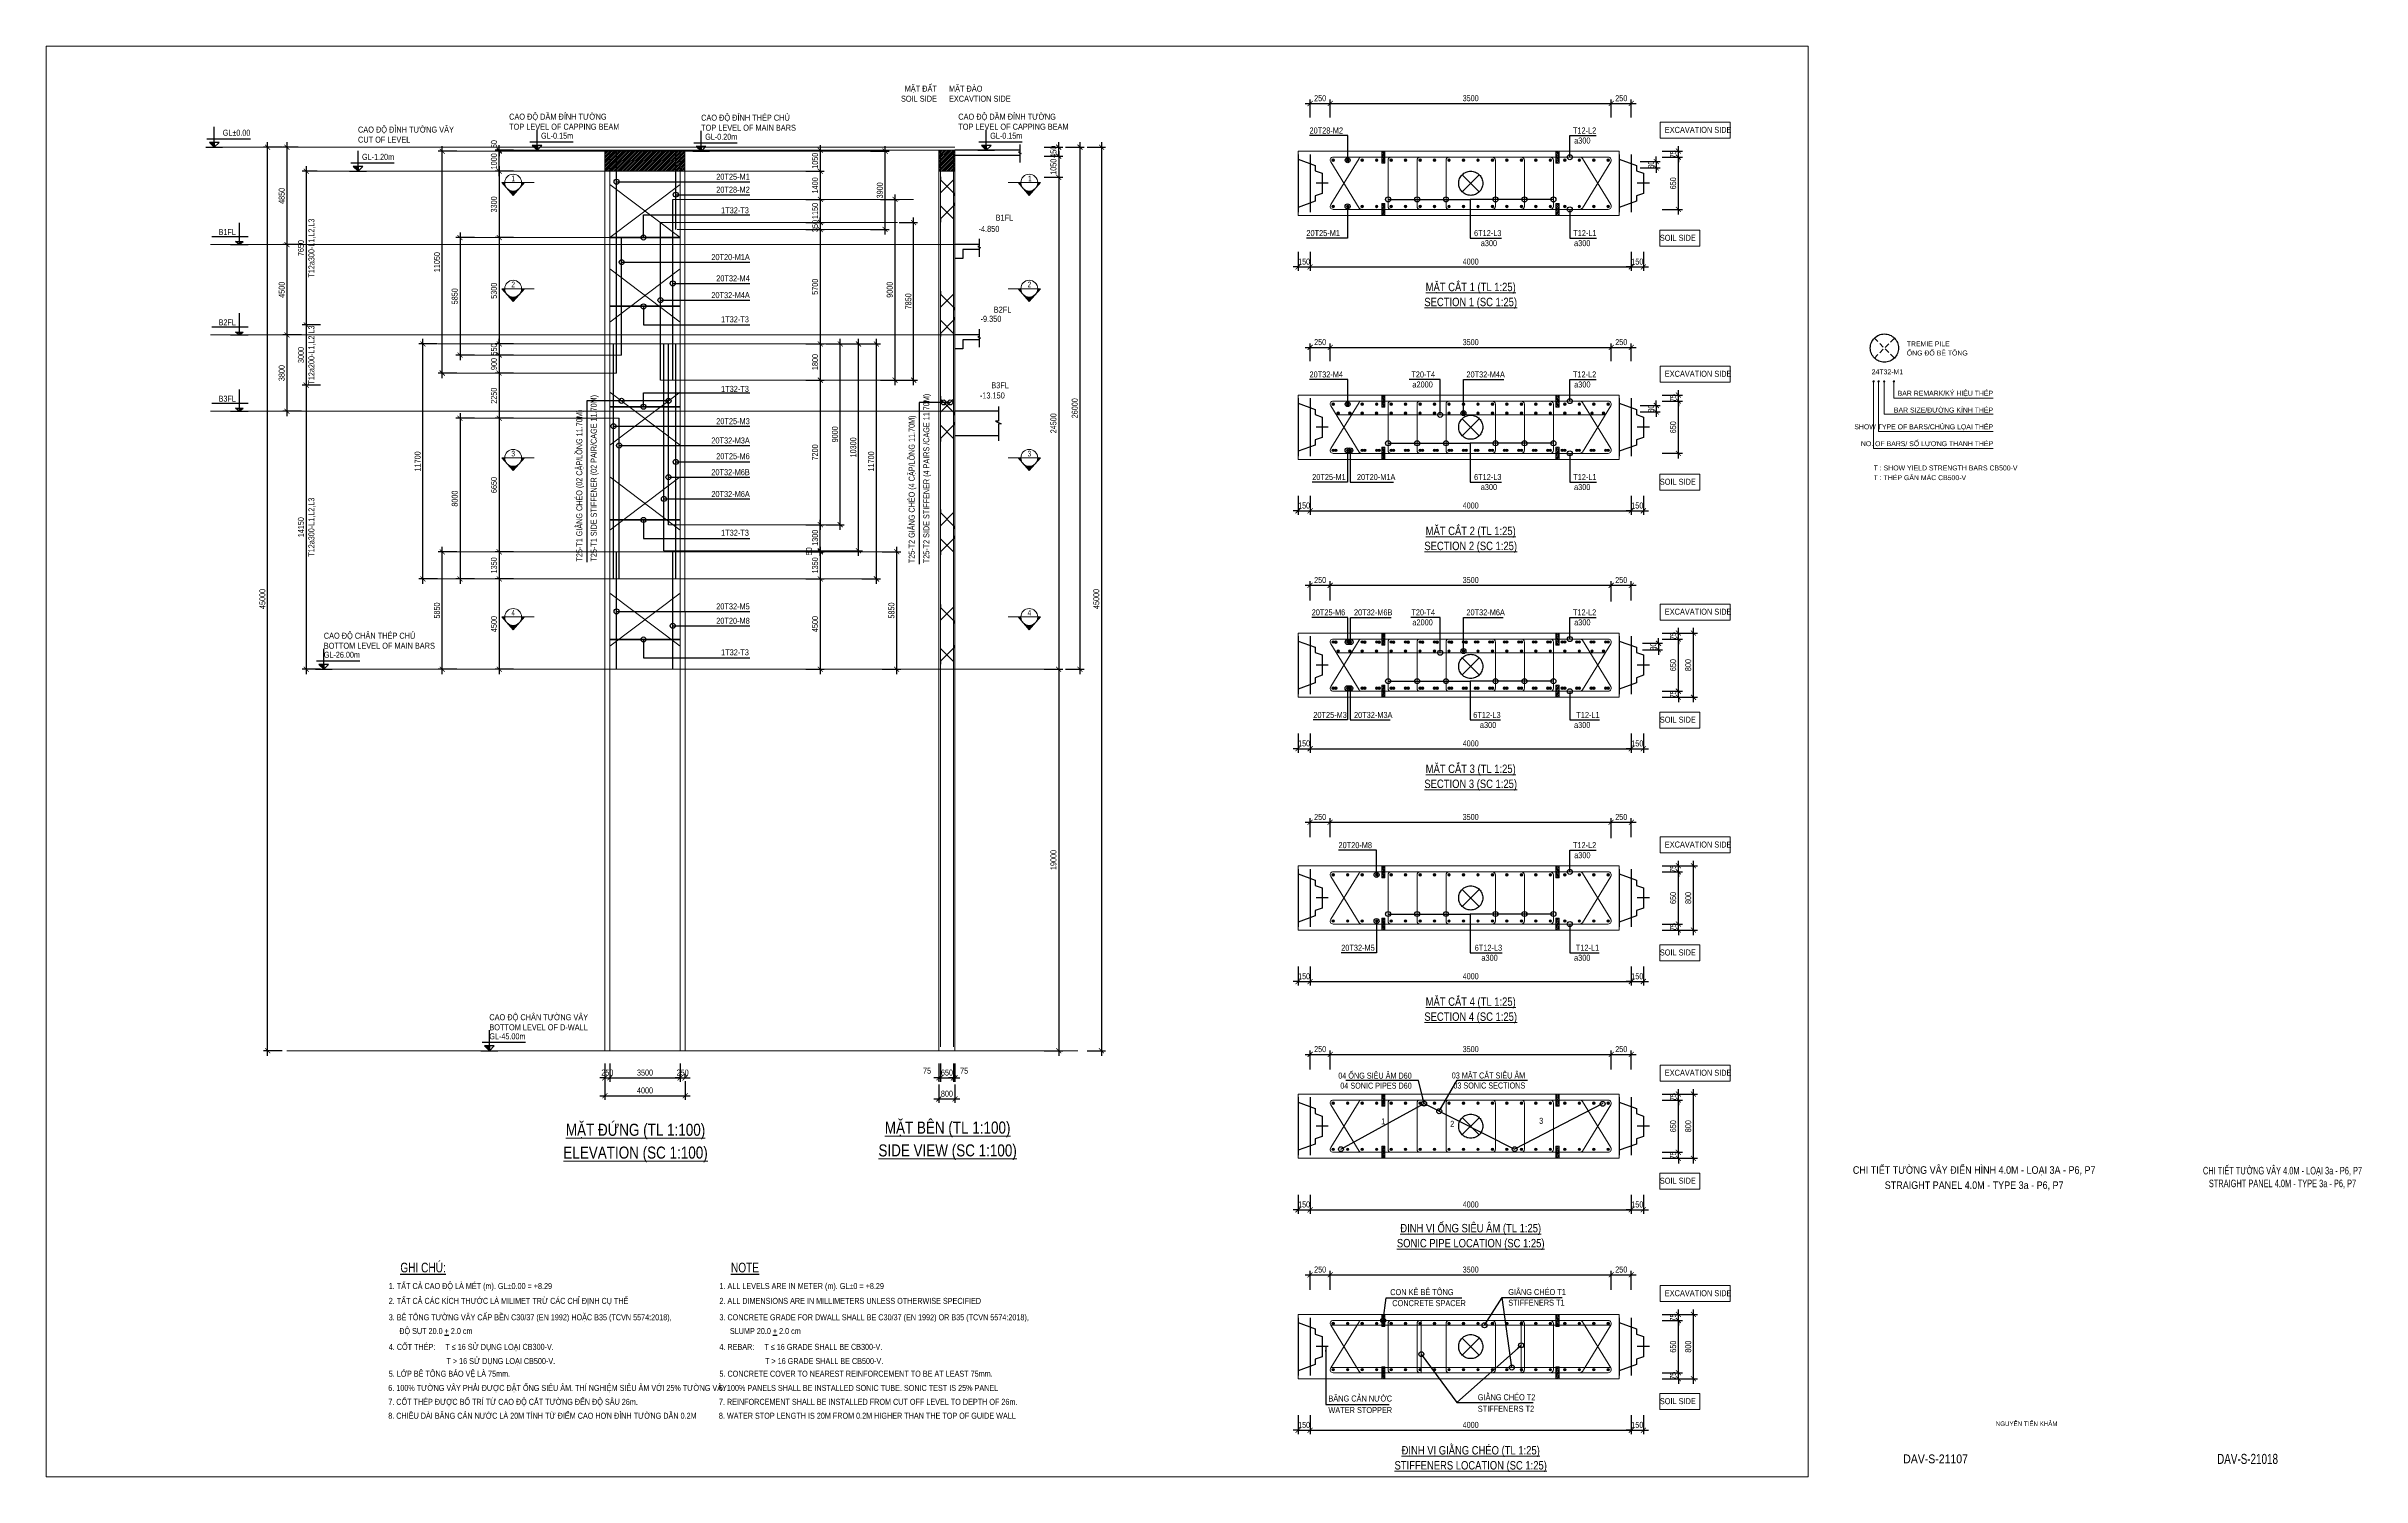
# Paper-space layout 'DAV-S-21107' of a CAD drawing. Header units: millimetres. Extents: x 33 to 951, y 17 to 584.
# The model-space entities are those that its viewports show. They can reach past a viewport. Long polylines and large blocks are cut down to what shows.
import ezdxf
from ezdxf.enums import TextEntityAlignment as Align

# ---------------------------------------------------------------- set-up
doc = ezdxf.new("R2010")
doc.units = ezdxf.units.MM
doc.header["$LTSCALE"] = 1200
doc.header["$PDMODE"] = 3
for name, pattern in [('CENTER', [2, 1.25, -0.25, 0.25, -0.25]), ('CENTER2', [1.125, 0.75, -0.125, 0.125, -0.125]), ('CONTINOUS', [0]), ('HIDDEN', [0.375, 0.25, -0.125])]:
    doc.linetypes.add(name, pattern=pattern)
for name, color, linetype in [('0-TITLE', 1, 'Continuous'), ('CDC -TEXT KHUNG', 7, 'Continuous'), ('CDC.02.DIM', 1, 'Continuous'), ('CDC.04.HIDDEN', 8, 'HIDDEN'), ('CDC.06.TEXT', 2, 'Continuous'), ('CDC.10.HATCH', 251, 'Continuous'), ('CDC.11.NOTE', 8, 'Continuous'), ('CDC_06.TEXT', 2, 'Continuous'), ('MCSA', 5, 'HIDDEN'), ('MIE', 5, 'HIDDEN'), ('Q-Dim-line', 75, 'Continuous')]:
    doc.layers.add(name, color=color, linetype=linetype)
for name, color, linetype, lineweight in [('1', 9, 'Continuous', 13), ('5', 5, 'Continuous', 13), ('BOUND', 3, 'Continuous', 20), ('C1CO', 4, 'Continuous', 35), ('CODE', 3, 'Continuous', 15), ('CWS', 8, 'HIDDEN', 9), ('ENOTE', 2, 'Continuous', 15), ('GRID', 74, 'CENTER', 15), ('Grid line', 160, 'CENTER2', 5), ('HIDE', 8, 'HIDDEN', 13), ('K-THUOC', 1, 'Continuous', 18), ('LEADER', 8, 'Continuous', 9), ('MCT', 6, 'Continuous', 20), ('PIPE60', 1, 'Continuous', 25), ('Q-Leader-line', 129, 'Continuous', 9), ('Q-Text', 2, 'Continuous', 5), ('S-Beam - Cont', 60, 'Continuous', 25), ('T1CO', 4, 'Continuous', 20), ('T1HI', 4, 'HIDDEN', 13), ('T2CO', 4, 'Continuous', 30), ('T2HI', 4, 'HIDDEN', 13), ('TCHI', 4, 'HIDDEN', 30), ('TEXTEN', 3, 'Continuous', 13), ('TEXTMA', 2, 'Continuous', 13), ('TEXTVN', 2, 'Continuous', 20), ('TIE', 4, 'Continuous', 13)]:
    doc.layers.add(name, color=color, linetype=linetype, lineweight=lineweight)
doc.styles.add('Arial', font='arial.ttf', dxfattribs={"height": 480})
doc.styles.add('BIGTEXT', font='arial.ttf', dxfattribs={"width": 0.8})
doc.styles.add('DB_Arial', font='arial.ttf', dxfattribs={"width": 0.8})
doc.styles.add('DIMTEXT', font='romans.shx', dxfattribs={"width": 0.8})
doc.styles.add('KT CDC', font='arial.ttf', dxfattribs={"width": 0.85, "height": 200})
doc.styles.add('SMTEXT', font='arial.ttf', dxfattribs={"width": 0.75})
doc.styles.add('TEXTVN', font='VHELVCN.TTF', dxfattribs={"width": 0.8})
doc.dimstyles.new('75', dxfattribs={"dimscale": 75, "dimtxt": 1.4, "dimasz": 1, "dimexe": 1, "dimexo": 0, "dimgap": 0.6, "dimtad": 1, "dimdec": 0, "dimdsep": 46, "dimtxsty": 'DIMTEXT', "dimblk": 'ARCHTICK', "dimcen": 100, "dimdle": 0.2, "dimclrd": 75, "dimclre": 8, "dimclrt": 7, "dimadec": 1, "dimazin": 0, "dimtfac": 1, "dimtdec": 0, "dimtix": 1, "dimtmove": 2, "dimatfit": 3, "dimldrblk": 'ORIGIN', "dimfxl": 7, "dimfxlon": 1, "dimtolj": 1, "dimtzin": 0, "dimarcsym": 1})
doc.dimstyles.new('BSV1-100', dxfattribs={"dimtxt": 300, "dimasz": 250, "dimexe": 200, "dimexo": 0, "dimgap": 108, "dimtad": 1, "dimdec": 0, "dimdsep": 46, "dimtxsty": 'SMTEXT', "dimblk": 'ARCHTICK', "dimcen": 100, "dimdle": 250, "dimclrd": 256, "dimclre": 256, "dimclrt": 1, "dimadec": 0, "dimazin": 0, "dimtfac": 1, "dimtdec": 0, "dimtix": 1, "dimtmove": 2, "dimatfit": 3, "dimfxl": 720, "dimfxlon": 1, "dimtolj": 1, "dimtzin": 0, "dimarcsym": 0})
doc.dimstyles.new('BSV25', dxfattribs={"dimtxt": 300, "dimasz": 250, "dimexe": 200, "dimexo": 0, "dimgap": 108, "dimtad": 1, "dimdec": 0, "dimlfac": 0.25, "dimdsep": 46, "dimtxsty": 'SMTEXT', "dimblk": 'ARCHTICK', "dimcen": 100, "dimdle": 250, "dimclrd": 256, "dimclre": 256, "dimclrt": 2, "dimadec": 0, "dimazin": 0, "dimtfac": 1, "dimtdec": 0, "dimtix": 1, "dimtmove": 2, "dimatfit": 3, "dimfxl": 800, "dimfxlon": 1, "dimtolj": 1, "dimtzin": 0, "dimarcsym": 0})

psp = doc.layouts.new('DAV-S-21107')

# ---------------------------------------------------------------- texts
at = {"layer": 'CDC_06.TEXT', "color": 4, "style": 'BIGTEXT', "width": 0.7}
for s, p in [('CHI TIẾT TƯỜNG VÂY 4.0M - LOẠI 3a - P6, P7', (919.37, 138.52)), ('STRAIGHT PANEL 4.0M - TYPE 3a - P6, P7', (919.37, 133.08))]:
    psp.add_text(s, height=3, dxfattribs=at).set_placement(p, align=Align.MIDDLE)
at = {"layer": 'CDC_06.TEXT', "color": 2, "linetype": 'ByBlock', "style": 'SMTEXT', "width": 0.7}
psp.add_text('DAV-S-21018', height=4, dxfattribs=at).set_placement((905.52, 24.19), align=Align.MIDDLE)

msp = doc.modelspace()

# ---------------------------------------------------------------- texts
at = {"layer": 'ENOTE', "style": 'DB_Arial', "width": 0.8}
for s, p in [('-4.850', (3308741.9, -4216.9)), ('-9.350', (3308842.1, -8696.4)), ('-13.150', (3308809.1, -12514.8))]:
    msp.add_text(s, height=300, dxfattribs=at).set_placement(p)
at = {"layer": 'TEXTEN', "style": 'DB_Arial', "width": 0.8}
for s, p in [('a300', (3338412.6, 182.6)), ('a300', (3338406.4, -4927.4)), ('a2000', (3330353.3, -11966.5)), ('a300', (3338412.6, -11966.5)), ('a300', (3338406.4, -17076.5)), ('a2000', (3330353.3, -23815.1)), ('a300', (3338412.6, -23815.1)), ('a300', (3338406.4, -28925.1)), ('a300', (3338412.6, -35410.5)), ('a300', (3338406.4, -40520.5))]:
    msp.add_text(s, height=300, dxfattribs=at).set_placement(p)
for s, p in [('T12-L2', (3339512, 682.6)), ('6T12-L3', (3334790, -4427.4)), ('T12-L1', (3339526.4, -4427.4)), ('a300', (3334573.4, -4927.4)), ('T20-T4', (3331483.7, -11466.5)), ('T12-L2', (3339512, -11466.5)), ('6T12-L3', (3334790, -16576.5)), ('a300', (3334573.4, -17076.5)), ('T12-L1', (3339526.4, -16576.5)), ('T20-T4', (3331483.7, -23315.1)), ('T12-L2', (3339512, -23315.1)), ('6T12-L3', (3334750.2, -28425.1)), ('a300', (3334533.5, -28925.1)), ('T12-L1', (3339681.3, -28425.1)), ('T12-L2', (3339512, -34910.5)), ('6T12-L3', (3334824.3, -40020.5)), ('a300', (3334607.7, -40520.5)), ('T12-L1', (3339655.7, -40020.5))]:
    msp.add_text(s, height=300, dxfattribs=at).set_placement(p, align=Align.RIGHT)
at = {"layer": 'TEXTMA', "style": 'DB_Arial', "width": 0.8}
for s, p in [('20T28-M2', (3325230, 682.6)), ('20T25-M1', (3325074.8, -4427.4)), ('20T32-M4', (3325230, -11466.5)), ('20T32-M4A', (3333046.2, -11466.5)), ('20T25-M1', (3325363.6, -16576.5)), ('20T20-M1A', (3327592.7, -16576.5)), ('20T25-M6', (3325339, -23315.1)), ('20T32-M6B', (3327445.5, -23317.3)), ('20T32-M6A', (3333046.2, -23315.1)), ('20T25-M3', (3325419.3, -28425.1)), ('20T32-M3A', (3327446.8, -28425.1)), ('20T20-M8', (3326672.4, -34910.5)), ('20T32-M5', (3326809, -40020.5))]:
    msp.add_text(s, height=300, dxfattribs=at).set_placement(p)
for s, p in [('20T25-M1', (3297346.1, -1619.7)), ('20T28-M2', (3297346.1, -2264.3)), ('1T32-T3', (3297301.9, -3290.4)), ('20T20-M1A', (3297346.1, -5623.4)), ('20T32-M4', (3297346.1, -6680.8)), ('20T32-M4A', (3297346.1, -7516.6)), ('1T32-T3', (3297301.9, -8720.3)), ('1T32-T3', (3297301.9, -12186.6)), ('20T25-M3', (3297346.1, -13794.2)), ('20T32-M3A', (3297346.1, -14756.2)), ('20T32-M6B', (3297346.1, -16334.6)), ('20T25-M6', (3297346.1, -15538.2)), ('20T32-M6A', (3297346.1, -17424.6)), ('1T32-T3', (3297301.9, -19353.8)), ('20T32-M5', (3297346.1, -23019.7)), ('20T20-M8', (3297346.1, -23736.8)), ('1T32-T3', (3297301.9, -25307.3))]:
    msp.add_text(s, height=300, rotation=360, dxfattribs=at).set_placement(p, align=Align.RIGHT)
for s, p in [('BĂNG CẢN NƯỚC', (3326170.1, -62470.8)), ('WATER STOPPER', (3326170.1, -63045.8))]:
    msp.add_text(s, height=300, rotation=360, dxfattribs=at).set_placement(p)
at = {"layer": 'TEXTVN', "style": 'DB_Arial', "width": 0.8}
for s, p in [('SOIL SIDE', (3306669.1, 2266.9)), ('MẶT ĐẤT', (3306669.1, 2766.9)), ('SOIL SIDE', (3344472.4, -4663.1)), ('SOIL SIDE', (3344472.4, -16812.2)), ('SOIL SIDE', (3344472.4, -28660.9)), ('SOIL SIDE', (3344472.4, -40256.3)), ('SOIL SIDE', (3344472.4, -51623.5)), ('SOIL SIDE', (3344472.4, -62601.5))]:
    msp.add_text(s, height=300, dxfattribs=at).set_placement(p, align=Align.RIGHT)
for s, p in [('MẶT ĐÀO', (3307269.1, 2766.9)), ('EXCAVTION SIDE', (3307269.1, 2266.9)), ('TOP LEVEL OF CAPPING BEAM', (3285357.5, 870)), ('CAO ĐỘ DẦM ĐỈNH TƯỜNG', (3285357.5, 1370)), ('CAO ĐỘ ĐỈNH THÉP CHỦ', (3294923, 1320)), ('TOP LEVEL OF CAPPING BEAM', (3307732.9, 870)), ('CAO ĐỘ DẦM ĐỈNH TƯỜNG', (3307732.9, 1370)), ('CAO ĐỘ ĐỈNH TƯỜNG VÂY', (3277830.6, 727.9)), ('CUT OF LEVEL', (3277830.6, 227.9)), ('TOP LEVEL OF MAIN BARS', (3294923, 820)), ('EXCAVATION SIDE', (3342930.1, 713.5)), ('B1FL', (3309595.3, -3657.9)), ('B2FL', (3309500.8, -8240.2)), ('EXCAVATION SIDE', (3342930.1, -11435.6)), ('B3FL', (3309378.8, -12004.4)), ('EXCAVATION SIDE', (3342930.1, -23284.3)), ('CAO ĐỘ CHÂN THÉP CHỦ', (3276126.7, -24480)), ('BOTTOM LEVEL OF MAIN BARS', (3276126.7, -24980)), ('EXCAVATION SIDE', (3342930.1, -34879.7)), ('CAO ĐỘ CHÂN TƯỜNG VÂY', (3284373.1, -43480)), ('BOTTOM LEVEL OF D-WALL', (3284373.1, -43980)), ('EXCAVATION SIDE', (3342930.1, -46246.9)), ('EXCAVATION SIDE', (3342930.1, -57224.9))]:
    msp.add_text(s, height=300, dxfattribs=at).set_placement(p)
for s, p in [('%%UMẶT CẮT 1 (TL 1:25)', (3333258.8, -6959.2)), ('%%USECTION 1 (SC 1:25)', (3333258.8, -7759.2)), ('%%UMẶT CẮT 2 (TL 1:25)', (3333258.8, -19108.3)), ('%%USECTION 2 (SC 1:25)', (3333258.8, -19908.3)), ('%%UMẶT CẮT 3 (TL 1:25)', (3333258.8, -30957)), ('%%USECTION 3 (SC 1:25)', (3333258.8, -31757)), ('%%UMẶT CẮT 4 (TL 1:25)', (3333258.8, -42552.4)), ('%%USECTION 4 (SC 1:25)', (3333258.8, -43352.4)), ('%%UĐỊNH VỊ ỐNG SIÊU ÂM (TL 1:25)', (3333258.8, -53835)), ('%%USONIC PIPE LOCATION (SC 1:25)', (3333258.8, -54635)), ('%%UĐỊNH VỊ GIẰNG CHÉO (TL 1:25)', (3333258.8, -64897.6)), ('%%USTIFFENERS LOCATION (SC 1:25)', (3333258.8, -65697.6))]:
    msp.add_text(s, height=420, rotation=360, dxfattribs=at).set_placement(p, align=Align.MIDDLE)
at = {"layer": 'TEXTVN', "lineweight": 20, "style": 'SMTEXT', "width": 0.75}
for s, p in [('T25-T1 SIDE STIFFENER (02 PAIR/CAGE 11.70M)', (3289724.3, -20635.9)), ('T25-T2 SIDE STIFFENER (4 PAIRS /CAGE 11.70M)', (3306290.9, -20717.4)), ('T25-T1 GIẰNG CHÉO (02 CẶP/LỒNG 11.70M)', (3289004.3, -20635.9)), ('T25-T2 GIẰNG CHÉO (4 CẶP/LỒNG 11.70M)', (3305560.9, -20717.4))]:
    msp.add_text(s, height=300, rotation=90, dxfattribs=at).set_placement(p)
for s, p in [('04 ỐNG SIÊU ÂM D60', (3330322.1, -46388.4)), ('03 MẶT CẮT SIÊU ÂM', (3335974.1, -46381.5)), ('04 SONIC PIPES D60', (3330322.1, -46888.4)), ('03 SONIC SECTIONS', (3335974.1, -46881.5))]:
    msp.add_text(s, height=300, dxfattribs=at).set_placement(p, align=Align.RIGHT)
at = {"layer": 'TEXTVN', "style": 'DB_Arial', "width": 0.8}
for s, p in [('%%UMẶT BÊN (TL 1:100)', (3307202, -48836.3)), ('%%UMẶT ĐỨNG (TL 1:100)', (3291656.5, -48947.4)), ('%%UELEVATION (SC 1:100)', (3291656.5, -50147.4)), ('%%USIDE VIEW (SC 1:100)', (3307202, -50036.3))]:
    msp.add_text(s, height=600, dxfattribs=at).set_placement(p, align=Align.MIDDLE)
for s, p in [('1', (3328904, -48664.5)), ('3', (3336769.9, -48641.8)), ('2', (3332337.5, -48791.6))]:
    msp.add_text(s, height=300, rotation=360, dxfattribs=at).set_placement(p, align=Align.CENTER)
for s, p in [('CON KÊ BÊ TÔNG', (3329250.3, -57171)), (' CONCRETE SPACER', (3329250.3, -57721)), ('STIFFENERS T1', (3335129.7, -57696.8)), ('GIẰNG CHÉO T1', (3335129.7, -57166.8)), ('GIẰNG CHÉO T2', (3333611.9, -62407.6)), ('STIFFENERS T2', (3333611.9, -62982.6))]:
    msp.add_text(s, height=300, rotation=360, dxfattribs=at).set_placement(p)

# ---------------------------------------------------------------- blocks, each defined once
blk = doc.blocks.new('_ArchTick')
at = {"color": 0, "linetype": 'ByBlock', "const_width": 0.15}
blk.add_lwpolyline([(-0.5, -0.5), (0.5, 0.5)], dxfattribs=at)
blk = doc.blocks.new('_Origin')
at = {"color": 0, "linetype": 'ByBlock', "lineweight": -2}
blk.add_line((0, 0), (-1, 0), dxfattribs=at)
blk.add_circle((0, 0), 0.5, dxfattribs=at)
blk = doc.blocks.new('*U2830')
at = {"layer": 'CDC -TEXT KHUNG', "color": 6, "width": 0.85}
for tag, height, style, p in [('TEN_BV_V', 3, 'SMTEXT', (-50.06, 121.5)), ('TEN_BV_E', 3, 'Arial', (-50.06, 115.5)), ('SH_BV', 3.5, 'Arial', (-65.35, 7.06))]:
    blk.add_attdef(tag, text='', height=height, dxfattribs=dict(at, style=style)).set_placement(p, align=Align.MIDDLE_CENTER)
blk = doc.blocks.new('cws800')
at = {"layer": 'CDC.04.HIDDEN'}
for p, q in [((-600, 1440), (-600, -1440)), ((0, 1440), (0, -1440))]:
    blk.add_line(p, q, dxfattribs=at)
for points in [[(0, 1200), (-860, 888), (-860, 627), (-1200, 507), (-1200, -507), (-860, -627), (-860, -888), (0, -1200)], [(-1500, 0), (-900, 0)]]:
    blk.add_lwpolyline(points, dxfattribs=at)
blk = doc.blocks.new('*D657')
at = {"layer": 'Defpoints', "color": 0, "transparency": 16777216}
for p in [(3342496, -12646), (3343604, -12646), (3342496, -15246)]:
    blk.add_point(p, dxfattribs=at)
at = {"layer": 'K-THUOC', "lineweight": -2, "transparency": 16777216}
for p, q in [((3342804, -12646), (3343804, -12646)), ((3343604, -15496), (3343604, -12396)), ((3342804, -15246), (3343804, -15246))]:
    blk.add_line(p, q, dxfattribs=at)
at = {"layer": 'K-THUOC', "lineweight": -2, "transparency": 16777216, "xscale": 250, "yscale": 250, "zscale": 250}
for p, rotation in [((3343604, -12646), 90), ((3343604, -15246), 270)]:
    blk.add_blockref('_ArchTick', p, dxfattribs=dict(at, rotation=rotation))
at = {"layer": 'K-THUOC', "color": 2, "transparency": 16777216, "insert": (3343343, -13946), "char_height": 300, "attachment_point": 5, "rotation": 90, "style": 'SMTEXT'}
blk.add_mtext('\\A1;650', dxfattribs=at)
blk = doc.blocks.new('*D658')
at = {"layer": 'Defpoints', "color": 0, "transparency": 16777216}
for p in [(3342496, -12346), (3342496, -12646), (3343604, -12346)]:
    blk.add_point(p, dxfattribs=at)
at = {"layer": 'K-THUOC', "lineweight": -2, "transparency": 16777216}
for p, q in [((3342804, -12346), (3343804, -12346)), ((3342804, -12646), (3343804, -12646)), ((3343604, -12346), (3343604, -12096)), ((3343604, -12646), (3343604, -12346)), ((3343604, -12646), (3343604, -12896))]:
    blk.add_line(p, q, dxfattribs=at)
at = {"layer": 'K-THUOC', "lineweight": -2, "transparency": 16777216, "xscale": 250, "yscale": 250, "zscale": 250}
for p, rotation in [((3343604, -12346), 270), ((3343604, -12646), 90)]:
    blk.add_blockref('_ArchTick', p, dxfattribs=dict(at, rotation=rotation))
at = {"layer": 'K-THUOC', "color": 2, "transparency": 16777216, "insert": (3343344, -12496), "char_height": 300, "attachment_point": 5, "rotation": 90, "style": 'SMTEXT'}
blk.add_mtext('\\A1;75', dxfattribs=at)
blk = doc.blocks.new('*D659')
at = {"layer": 'Defpoints', "color": 0, "transparency": 16777216}
for p in [(3324659, -17358), (3325259, -17358), (3325259, -18108)]:
    blk.add_point(p, dxfattribs=at)
at = {"layer": 'K-THUOC', "lineweight": -2, "transparency": 16777216}
for p, q in [((3324659, -18108), (3324409, -18108)), ((3324659, -17358), (3324659, -18308)), ((3324659, -18108), (3325259, -18108)), ((3325259, -17358), (3325259, -18308)), ((3325259, -18108), (3325509, -18108))]:
    blk.add_line(p, q, dxfattribs=at)
at = {"layer": 'K-THUOC', "lineweight": -2, "transparency": 16777216, "xscale": 250, "yscale": 250, "zscale": 250}
blk.add_blockref('_ArchTick', (3324659, -18108), dxfattribs=at)
at = {"layer": 'K-THUOC', "lineweight": -2, "transparency": 16777216, "xscale": 250, "yscale": 250, "zscale": 250, "rotation": 180}
blk.add_blockref('_ArchTick', (3325259, -18108), dxfattribs=at)
at = {"layer": 'K-THUOC', "color": 2, "transparency": 16777216, "insert": (3324959, -17847), "char_height": 300, "attachment_point": 5, "style": 'SMTEXT'}
blk.add_mtext('\\A1;150', dxfattribs=at)
blk = doc.blocks.new('*D660')
at = {"layer": 'Defpoints', "color": 0, "transparency": 16777216}
for p in [(3341259, -17358), (3341859, -17358), (3341859, -18108)]:
    blk.add_point(p, dxfattribs=at)
at = {"layer": 'K-THUOC', "lineweight": -2, "transparency": 16777216}
for p, q in [((3341259, -18108), (3341009, -18108)), ((3341259, -17358), (3341259, -18308)), ((3341259, -18108), (3341859, -18108)), ((3341859, -17358), (3341859, -18308)), ((3341859, -18108), (3342109, -18108))]:
    blk.add_line(p, q, dxfattribs=at)
at = {"layer": 'K-THUOC', "lineweight": -2, "transparency": 16777216, "xscale": 250, "yscale": 250, "zscale": 250}
blk.add_blockref('_ArchTick', (3341259, -18108), dxfattribs=at)
at = {"layer": 'K-THUOC', "lineweight": -2, "transparency": 16777216, "xscale": 250, "yscale": 250, "zscale": 250, "rotation": 180}
blk.add_blockref('_ArchTick', (3341859, -18108), dxfattribs=at)
at = {"layer": 'K-THUOC', "color": 2, "transparency": 16777216, "insert": (3341559, -17847), "char_height": 300, "attachment_point": 5, "style": 'SMTEXT'}
blk.add_mtext('\\A1;150', dxfattribs=at)
blk = doc.blocks.new('*D661')
at = {"layer": 'Defpoints', "color": 0, "transparency": 16777216}
for p in [(3326259, -9970), (3325259, -10661), (3326259, -10661)]:
    blk.add_point(p, dxfattribs=at)
at = {"layer": 'K-THUOC', "lineweight": -2, "transparency": 16777216}
for p, q in [((3325009, -9970), (3326509, -9970)), ((3325259, -10661), (3325259, -9770)), ((3326259, -10661), (3326259, -9770))]:
    blk.add_line(p, q, dxfattribs=at)
at = {"layer": 'K-THUOC', "lineweight": -2, "transparency": 16777216, "xscale": 250, "yscale": 250, "zscale": 250, "rotation": 180}
blk.add_blockref('_ArchTick', (3325259, -9970), dxfattribs=at)
at = {"layer": 'K-THUOC', "lineweight": -2, "transparency": 16777216, "xscale": 250, "yscale": 250, "zscale": 250}
blk.add_blockref('_ArchTick', (3326259, -9970), dxfattribs=at)
at = {"layer": 'K-THUOC', "color": 2, "transparency": 16777216, "insert": (3325759, -9709), "char_height": 300, "attachment_point": 5, "style": 'SMTEXT'}
blk.add_mtext('\\A1;250', dxfattribs=at)
blk = doc.blocks.new('*D662')
at = {"layer": 'Defpoints', "color": 0, "transparency": 16777216}
for p in [(3340257, -9970), (3326259, -10661), (3340257, -10661)]:
    blk.add_point(p, dxfattribs=at)
at = {"layer": 'K-THUOC', "lineweight": -2, "transparency": 16777216}
for p, q in [((3326009, -9970), (3340507, -9970)), ((3326259, -10661), (3326259, -9770)), ((3340257, -10661), (3340257, -9770))]:
    blk.add_line(p, q, dxfattribs=at)
at = {"layer": 'K-THUOC', "lineweight": -2, "transparency": 16777216, "xscale": 250, "yscale": 250, "zscale": 250, "rotation": 180}
blk.add_blockref('_ArchTick', (3326259, -9970), dxfattribs=at)
at = {"layer": 'K-THUOC', "lineweight": -2, "transparency": 16777216, "xscale": 250, "yscale": 250, "zscale": 250}
blk.add_blockref('_ArchTick', (3340257, -9970), dxfattribs=at)
at = {"layer": 'K-THUOC', "color": 2, "transparency": 16777216, "insert": (3333258, -9709), "char_height": 300, "attachment_point": 5, "style": 'SMTEXT'}
blk.add_mtext('\\A1;3500', dxfattribs=at)
blk = doc.blocks.new('*D663')
at = {"layer": 'Defpoints', "color": 0, "transparency": 16777216}
for p in [(3325259, -17358), (3341259, -17358), (3341259, -18108)]:
    blk.add_point(p, dxfattribs=at)
at = {"layer": 'K-THUOC', "lineweight": -2, "transparency": 16777216}
for p, q in [((3325009, -18108), (3341509, -18108)), ((3325259, -17358), (3325259, -18308)), ((3341259, -17358), (3341259, -18308))]:
    blk.add_line(p, q, dxfattribs=at)
at = {"layer": 'K-THUOC', "lineweight": -2, "transparency": 16777216, "xscale": 250, "yscale": 250, "zscale": 250, "rotation": 180}
blk.add_blockref('_ArchTick', (3325259, -18108), dxfattribs=at)
at = {"layer": 'K-THUOC', "lineweight": -2, "transparency": 16777216, "xscale": 250, "yscale": 250, "zscale": 250}
blk.add_blockref('_ArchTick', (3341259, -18108), dxfattribs=at)
at = {"layer": 'K-THUOC', "color": 2, "transparency": 16777216, "insert": (3333259, -17847), "char_height": 300, "attachment_point": 5, "style": 'SMTEXT'}
blk.add_mtext('\\A1;4000', dxfattribs=at)
blk = doc.blocks.new('*D664')
at = {"layer": 'Defpoints', "color": 0, "transparency": 16777216}
for p in [(3341259, -9970), (3340257, -10661), (3341259, -10661)]:
    blk.add_point(p, dxfattribs=at)
at = {"layer": 'K-THUOC', "lineweight": -2, "transparency": 16777216}
for p, q in [((3340007, -9970), (3341509, -9970)), ((3340257, -10661), (3340257, -9770)), ((3341259, -10661), (3341259, -9770))]:
    blk.add_line(p, q, dxfattribs=at)
at = {"layer": 'K-THUOC', "lineweight": -2, "transparency": 16777216, "xscale": 250, "yscale": 250, "zscale": 250, "rotation": 180}
blk.add_blockref('_ArchTick', (3340257, -9970), dxfattribs=at)
at = {"layer": 'K-THUOC', "lineweight": -2, "transparency": 16777216, "xscale": 250, "yscale": 250, "zscale": 250}
blk.add_blockref('_ArchTick', (3341259, -9970), dxfattribs=at)
at = {"layer": 'K-THUOC', "color": 2, "transparency": 16777216, "insert": (3340758, -9709), "char_height": 300, "attachment_point": 5, "style": 'SMTEXT'}
blk.add_mtext('\\A1;250', dxfattribs=at)
blk = doc.blocks.new('mct1')
at = {"lineweight": 9}
h = blk.add_hatch(color=256, dxfattribs=at)
h.dxf.hatch_style = 1
h.paths.add_polyline_path([(-16, 0, 1), (16, 0, 1)])
blk.add_circle((0, 0), 16, dxfattribs=at)
blk = doc.blocks.new('tremie')
at = {"layer": 'MIE', "color": 74, "ltscale": 1000}
for p, q in [((424, -424), (-424, 424)), ((424, 424), (-424, -424))]:
    blk.add_line(p, q, dxfattribs=at)
at = {"layer": 'MIE', "ltscale": 500}
blk.add_circle((0, 0), 600, dxfattribs=at)
blk = doc.blocks.new('*D606')
at = {"layer": 'Defpoints', "color": 0, "transparency": 16777216}
for p in [(3341259, -12860), (3341259, -13180), (3342503, -13180)]:
    blk.add_point(p, dxfattribs=at)
at = {"layer": 'K-THUOC', "lineweight": -2, "transparency": 16777216}
for p, q in [((3342503, -12860), (3342503, -12610)), ((3341703, -12860), (3342703, -12860)), ((3341703, -13180), (3342703, -13180)), ((3342503, -12860), (3342503, -13180)), ((3342503, -13180), (3342503, -13430))]:
    blk.add_line(p, q, dxfattribs=at)
at = {"layer": 'K-THUOC', "lineweight": -2, "transparency": 16777216, "xscale": 250, "yscale": 250, "zscale": 250}
for p, rotation in [((3342503, -12860), 270), ((3342503, -13180), 90)]:
    blk.add_blockref('_ArchTick', p, dxfattribs=dict(at, rotation=rotation))
at = {"layer": 'K-THUOC', "color": 2, "transparency": 16777216, "insert": (3342242, -13020), "char_height": 300, "attachment_point": 5, "rotation": 90, "style": 'SMTEXT'}
blk.add_mtext('\\A1;80', dxfattribs=at)
blk = doc.blocks.new('*D607')
at = {"layer": 'Defpoints', "color": 0, "transparency": 16777216}
for p in [(3342854, -24195), (3344354, -24195), (3342854, -27395)]:
    blk.add_point(p, dxfattribs=at)
at = {"layer": 'K-THUOC', "lineweight": -2, "transparency": 16777216}
for p, q in [((3343554, -24195), (3344554, -24195)), ((3344354, -27645), (3344354, -23945)), ((3343554, -27395), (3344554, -27395))]:
    blk.add_line(p, q, dxfattribs=at)
at = {"layer": 'K-THUOC', "lineweight": -2, "transparency": 16777216, "xscale": 250, "yscale": 250, "zscale": 250}
for p, rotation in [((3344354, -24195), 90), ((3344354, -27395), 270)]:
    blk.add_blockref('_ArchTick', p, dxfattribs=dict(at, rotation=rotation))
at = {"layer": 'K-THUOC', "color": 2, "transparency": 16777216, "insert": (3344093, -25795), "char_height": 300, "attachment_point": 5, "rotation": 90, "style": 'SMTEXT'}
blk.add_mtext('\\A1;800', dxfattribs=at)
blk = doc.blocks.new('*D608')
at = {"layer": 'Defpoints', "color": 0, "transparency": 16777216}
for p in [(3342496, -27395), (3342854, -27095), (3343604, -27095)]:
    blk.add_point(p, dxfattribs=at)
at = {"layer": 'K-THUOC', "lineweight": -2, "transparency": 16777216}
for p, q in [((3342804, -27395), (3343804, -27395)), ((3342854, -27095), (3343804, -27095)), ((3343604, -27095), (3343604, -26845)), ((3343604, -27395), (3343604, -27095)), ((3343604, -27395), (3343604, -27645))]:
    blk.add_line(p, q, dxfattribs=at)
at = {"layer": 'K-THUOC', "lineweight": -2, "transparency": 16777216, "xscale": 250, "yscale": 250, "zscale": 250}
for p, rotation in [((3343604, -27095), 270), ((3343604, -27395), 90)]:
    blk.add_blockref('_ArchTick', p, dxfattribs=dict(at, rotation=rotation))
at = {"layer": 'K-THUOC', "color": 2, "transparency": 16777216, "insert": (3343344, -27245), "char_height": 300, "attachment_point": 5, "rotation": 90, "style": 'SMTEXT'}
blk.add_mtext('\\A1;75', dxfattribs=at)
blk = doc.blocks.new('*D609')
at = {"layer": 'Defpoints', "color": 0, "transparency": 16777216}
for p in [(3342496, -24495), (3343604, -24495), (3342496, -27095)]:
    blk.add_point(p, dxfattribs=at)
at = {"layer": 'K-THUOC', "lineweight": -2, "transparency": 16777216}
for p, q in [((3342804, -24495), (3343804, -24495)), ((3343604, -27345), (3343604, -24245)), ((3342804, -27095), (3343804, -27095))]:
    blk.add_line(p, q, dxfattribs=at)
at = {"layer": 'K-THUOC', "lineweight": -2, "transparency": 16777216, "xscale": 250, "yscale": 250, "zscale": 250}
for p, rotation in [((3343604, -24495), 90), ((3343604, -27095), 270)]:
    blk.add_blockref('_ArchTick', p, dxfattribs=dict(at, rotation=rotation))
at = {"layer": 'K-THUOC', "color": 2, "transparency": 16777216, "insert": (3343343, -25795), "char_height": 300, "attachment_point": 5, "rotation": 90, "style": 'SMTEXT'}
blk.add_mtext('\\A1;650', dxfattribs=at)
blk = doc.blocks.new('*D610')
at = {"layer": 'Defpoints', "color": 0, "transparency": 16777216}
for p in [(3342496, -24195), (3343604, -24195), (3342496, -24495)]:
    blk.add_point(p, dxfattribs=at)
at = {"layer": 'K-THUOC', "lineweight": -2, "transparency": 16777216}
for p, q in [((3342804, -24195), (3343804, -24195)), ((3343604, -24195), (3343604, -23945)), ((3343604, -24495), (3343604, -24195)), ((3342804, -24495), (3343804, -24495)), ((3343604, -24495), (3343604, -24745))]:
    blk.add_line(p, q, dxfattribs=at)
at = {"layer": 'K-THUOC', "lineweight": -2, "transparency": 16777216, "xscale": 250, "yscale": 250, "zscale": 250}
for p, rotation in [((3343604, -24195), 270), ((3343604, -24495), 90)]:
    blk.add_blockref('_ArchTick', p, dxfattribs=dict(at, rotation=rotation))
at = {"layer": 'K-THUOC', "color": 2, "transparency": 16777216, "insert": (3343344, -24345), "char_height": 300, "attachment_point": 5, "rotation": 90, "style": 'SMTEXT'}
blk.add_mtext('\\A1;75', dxfattribs=at)
blk = doc.blocks.new('*D611')
at = {"layer": 'Defpoints', "color": 0, "transparency": 16777216}
for p in [(3324659, -29207), (3325259, -29207), (3325259, -29957)]:
    blk.add_point(p, dxfattribs=at)
at = {"layer": 'K-THUOC', "lineweight": -2, "transparency": 16777216}
for p, q in [((3324659, -29957), (3324409, -29957)), ((3324659, -29207), (3324659, -30157)), ((3324659, -29957), (3325259, -29957)), ((3325259, -29207), (3325259, -30157)), ((3325259, -29957), (3325509, -29957))]:
    blk.add_line(p, q, dxfattribs=at)
at = {"layer": 'K-THUOC', "lineweight": -2, "transparency": 16777216, "xscale": 250, "yscale": 250, "zscale": 250}
blk.add_blockref('_ArchTick', (3324659, -29957), dxfattribs=at)
at = {"layer": 'K-THUOC', "lineweight": -2, "transparency": 16777216, "xscale": 250, "yscale": 250, "zscale": 250, "rotation": 180}
blk.add_blockref('_ArchTick', (3325259, -29957), dxfattribs=at)
at = {"layer": 'K-THUOC', "color": 2, "transparency": 16777216, "insert": (3324959, -29696), "char_height": 300, "attachment_point": 5, "style": 'SMTEXT'}
blk.add_mtext('\\A1;150', dxfattribs=at)
blk = doc.blocks.new('*D612')
at = {"layer": 'Defpoints', "color": 0, "transparency": 16777216}
for p in [(3341259, -29207), (3341859, -29207), (3341859, -29957)]:
    blk.add_point(p, dxfattribs=at)
at = {"layer": 'K-THUOC', "lineweight": -2, "transparency": 16777216}
for p, q in [((3341259, -29957), (3341009, -29957)), ((3341259, -29207), (3341259, -30157)), ((3341259, -29957), (3341859, -29957)), ((3341859, -29207), (3341859, -30157)), ((3341859, -29957), (3342109, -29957))]:
    blk.add_line(p, q, dxfattribs=at)
at = {"layer": 'K-THUOC', "lineweight": -2, "transparency": 16777216, "xscale": 250, "yscale": 250, "zscale": 250}
blk.add_blockref('_ArchTick', (3341259, -29957), dxfattribs=at)
at = {"layer": 'K-THUOC', "lineweight": -2, "transparency": 16777216, "xscale": 250, "yscale": 250, "zscale": 250, "rotation": 180}
blk.add_blockref('_ArchTick', (3341859, -29957), dxfattribs=at)
at = {"layer": 'K-THUOC', "color": 2, "transparency": 16777216, "insert": (3341559, -29696), "char_height": 300, "attachment_point": 5, "style": 'SMTEXT'}
blk.add_mtext('\\A1;150', dxfattribs=at)
blk = doc.blocks.new('*D613')
at = {"layer": 'Defpoints', "color": 0, "transparency": 16777216}
for p in [(3326259, -21819), (3325259, -22569), (3326259, -22569)]:
    blk.add_point(p, dxfattribs=at)
at = {"layer": 'K-THUOC', "lineweight": -2, "transparency": 16777216}
for p, q in [((3325009, -21819), (3326509, -21819)), ((3325259, -22569), (3325259, -21619)), ((3326259, -22569), (3326259, -21619))]:
    blk.add_line(p, q, dxfattribs=at)
at = {"layer": 'K-THUOC', "lineweight": -2, "transparency": 16777216, "xscale": 250, "yscale": 250, "zscale": 250, "rotation": 180}
blk.add_blockref('_ArchTick', (3325259, -21819), dxfattribs=at)
at = {"layer": 'K-THUOC', "lineweight": -2, "transparency": 16777216, "xscale": 250, "yscale": 250, "zscale": 250}
blk.add_blockref('_ArchTick', (3326259, -21819), dxfattribs=at)
at = {"layer": 'K-THUOC', "color": 2, "transparency": 16777216, "insert": (3325759, -21558), "char_height": 300, "attachment_point": 5, "style": 'SMTEXT'}
blk.add_mtext('\\A1;250', dxfattribs=at)
blk = doc.blocks.new('*D614')
at = {"layer": 'Defpoints', "color": 0, "transparency": 16777216}
for p in [(3340257, -21819), (3326259, -22569), (3340257, -22932)]:
    blk.add_point(p, dxfattribs=at)
at = {"layer": 'K-THUOC', "lineweight": -2, "transparency": 16777216}
for p, q in [((3326009, -21819), (3340507, -21819)), ((3326259, -22569), (3326259, -21619)), ((3340257, -22619), (3340257, -21619))]:
    blk.add_line(p, q, dxfattribs=at)
at = {"layer": 'K-THUOC', "lineweight": -2, "transparency": 16777216, "xscale": 250, "yscale": 250, "zscale": 250, "rotation": 180}
blk.add_blockref('_ArchTick', (3326259, -21819), dxfattribs=at)
at = {"layer": 'K-THUOC', "lineweight": -2, "transparency": 16777216, "xscale": 250, "yscale": 250, "zscale": 250}
blk.add_blockref('_ArchTick', (3340257, -21819), dxfattribs=at)
at = {"layer": 'K-THUOC', "color": 2, "transparency": 16777216, "insert": (3333258, -21558), "char_height": 300, "attachment_point": 5, "style": 'SMTEXT'}
blk.add_mtext('\\A1;3500', dxfattribs=at)
blk = doc.blocks.new('*D615')
at = {"layer": 'Defpoints', "color": 0, "transparency": 16777216}
for p in [(3325259, -29207), (3341259, -29207), (3341259, -29957)]:
    blk.add_point(p, dxfattribs=at)
at = {"layer": 'K-THUOC', "lineweight": -2, "transparency": 16777216}
for p, q in [((3325009, -29957), (3341509, -29957)), ((3325259, -29207), (3325259, -30157)), ((3341259, -29207), (3341259, -30157))]:
    blk.add_line(p, q, dxfattribs=at)
at = {"layer": 'K-THUOC', "lineweight": -2, "transparency": 16777216, "xscale": 250, "yscale": 250, "zscale": 250, "rotation": 180}
blk.add_blockref('_ArchTick', (3325259, -29957), dxfattribs=at)
at = {"layer": 'K-THUOC', "lineweight": -2, "transparency": 16777216, "xscale": 250, "yscale": 250, "zscale": 250}
blk.add_blockref('_ArchTick', (3341259, -29957), dxfattribs=at)
at = {"layer": 'K-THUOC', "color": 2, "transparency": 16777216, "insert": (3333259, -29696), "char_height": 300, "attachment_point": 5, "style": 'SMTEXT'}
blk.add_mtext('\\A1;4000', dxfattribs=at)
blk = doc.blocks.new('*D616')
at = {"layer": 'Defpoints', "color": 0, "transparency": 16777216}
for p in [(3341259, -21819), (3340257, -22569), (3341259, -22569)]:
    blk.add_point(p, dxfattribs=at)
at = {"layer": 'K-THUOC', "lineweight": -2, "transparency": 16777216}
for p, q in [((3340007, -21819), (3341509, -21819)), ((3340257, -22569), (3340257, -21619)), ((3341259, -22569), (3341259, -21619))]:
    blk.add_line(p, q, dxfattribs=at)
at = {"layer": 'K-THUOC', "lineweight": -2, "transparency": 16777216, "xscale": 250, "yscale": 250, "zscale": 250, "rotation": 180}
blk.add_blockref('_ArchTick', (3340257, -21819), dxfattribs=at)
at = {"layer": 'K-THUOC', "lineweight": -2, "transparency": 16777216, "xscale": 250, "yscale": 250, "zscale": 250}
blk.add_blockref('_ArchTick', (3341259, -21819), dxfattribs=at)
at = {"layer": 'K-THUOC', "color": 2, "transparency": 16777216, "insert": (3340758, -21558), "char_height": 300, "attachment_point": 5, "style": 'SMTEXT'}
blk.add_mtext('\\A1;250', dxfattribs=at)
blk = doc.blocks.new('sp')
at = {"layer": '5', "lineweight": 20}
h = blk.add_hatch(dxfattribs=at)
h.set_pattern_fill('ANSI31', color=256, scale=500)
h.set_pattern_definition([(45, (0, 0), (-44.194, 44.194), [])])
h.paths.add_polyline_path([(80, 300), (-80, 300), (-80, -300), (80, -300)])
blk.add_lwpolyline([(-80, -300), (80, -300), (80, 300), (-80, 300)], close=True, dxfattribs=at)
blk = doc.blocks.new('*D617')
at = {"layer": 'Defpoints', "color": 0, "transparency": 16777216}
for p in [(3342854, -35791), (3344354, -35791), (3342854, -38991)]:
    blk.add_point(p, dxfattribs=at)
at = {"layer": 'K-THUOC', "lineweight": -2, "transparency": 16777216}
for p, q in [((3344354, -39241), (3344354, -35541)), ((3343554, -35791), (3344554, -35791)), ((3343554, -38991), (3344554, -38991))]:
    blk.add_line(p, q, dxfattribs=at)
at = {"layer": 'K-THUOC', "lineweight": -2, "transparency": 16777216, "xscale": 250, "yscale": 250, "zscale": 250}
for p, rotation in [((3344354, -35791), 90), ((3344354, -38991), 270)]:
    blk.add_blockref('_ArchTick', p, dxfattribs=dict(at, rotation=rotation))
at = {"layer": 'K-THUOC', "color": 2, "transparency": 16777216, "insert": (3344093, -37391), "char_height": 300, "attachment_point": 5, "rotation": 90, "style": 'SMTEXT'}
blk.add_mtext('\\A1;800', dxfattribs=at)
blk = doc.blocks.new('*D618')
at = {"layer": 'Defpoints', "color": 0, "transparency": 16777216}
for p in [(3342496, -38991), (3342854, -38691), (3343604, -38691)]:
    blk.add_point(p, dxfattribs=at)
at = {"layer": 'K-THUOC', "lineweight": -2, "transparency": 16777216}
for p, q in [((3342804, -38991), (3343804, -38991)), ((3342854, -38691), (3343804, -38691)), ((3343604, -38691), (3343604, -38441)), ((3343604, -38991), (3343604, -38691)), ((3343604, -38991), (3343604, -39241))]:
    blk.add_line(p, q, dxfattribs=at)
at = {"layer": 'K-THUOC', "lineweight": -2, "transparency": 16777216, "xscale": 250, "yscale": 250, "zscale": 250}
for p, rotation in [((3343604, -38691), 270), ((3343604, -38991), 90)]:
    blk.add_blockref('_ArchTick', p, dxfattribs=dict(at, rotation=rotation))
at = {"layer": 'K-THUOC', "color": 2, "transparency": 16777216, "insert": (3343344, -38841), "char_height": 300, "attachment_point": 5, "rotation": 90, "style": 'SMTEXT'}
blk.add_mtext('\\A1;75', dxfattribs=at)
blk = doc.blocks.new('*D619')
at = {"layer": 'Defpoints', "color": 0, "transparency": 16777216}
for p in [(3342496, -36091), (3343604, -36091), (3342496, -38691)]:
    blk.add_point(p, dxfattribs=at)
at = {"layer": 'K-THUOC', "lineweight": -2, "transparency": 16777216}
for p, q in [((3342804, -36091), (3343804, -36091)), ((3343604, -38941), (3343604, -35841)), ((3342804, -38691), (3343804, -38691))]:
    blk.add_line(p, q, dxfattribs=at)
at = {"layer": 'K-THUOC', "lineweight": -2, "transparency": 16777216, "xscale": 250, "yscale": 250, "zscale": 250}
for p, rotation in [((3343604, -36091), 90), ((3343604, -38691), 270)]:
    blk.add_blockref('_ArchTick', p, dxfattribs=dict(at, rotation=rotation))
at = {"layer": 'K-THUOC', "color": 2, "transparency": 16777216, "insert": (3343343, -37391), "char_height": 300, "attachment_point": 5, "rotation": 90, "style": 'SMTEXT'}
blk.add_mtext('\\A1;650', dxfattribs=at)
blk = doc.blocks.new('*D620')
at = {"layer": 'Defpoints', "color": 0, "transparency": 16777216}
for p in [(3342496, -35791), (3342496, -36091), (3343604, -35791)]:
    blk.add_point(p, dxfattribs=at)
at = {"layer": 'K-THUOC', "lineweight": -2, "transparency": 16777216}
for p, q in [((3343604, -35791), (3343604, -35541)), ((3342804, -35791), (3343804, -35791)), ((3342804, -36091), (3343804, -36091)), ((3343604, -36091), (3343604, -35791)), ((3343604, -36091), (3343604, -36341))]:
    blk.add_line(p, q, dxfattribs=at)
at = {"layer": 'K-THUOC', "lineweight": -2, "transparency": 16777216, "xscale": 250, "yscale": 250, "zscale": 250}
for p, rotation in [((3343604, -35791), 270), ((3343604, -36091), 90)]:
    blk.add_blockref('_ArchTick', p, dxfattribs=dict(at, rotation=rotation))
at = {"layer": 'K-THUOC', "color": 2, "transparency": 16777216, "insert": (3343344, -35941), "char_height": 300, "attachment_point": 5, "rotation": 90, "style": 'SMTEXT'}
blk.add_mtext('\\A1;75', dxfattribs=at)
blk = doc.blocks.new('*D621')
at = {"layer": 'Defpoints', "color": 0, "transparency": 16777216}
for p in [(3324659, -40802), (3325259, -40802), (3325259, -41552)]:
    blk.add_point(p, dxfattribs=at)
at = {"layer": 'K-THUOC', "lineweight": -2, "transparency": 16777216}
for p, q in [((3324659, -40802), (3324659, -41752)), ((3325259, -40802), (3325259, -41752)), ((3324659, -41552), (3324409, -41552)), ((3324659, -41552), (3325259, -41552)), ((3325259, -41552), (3325509, -41552))]:
    blk.add_line(p, q, dxfattribs=at)
at = {"layer": 'K-THUOC', "lineweight": -2, "transparency": 16777216, "xscale": 250, "yscale": 250, "zscale": 250}
blk.add_blockref('_ArchTick', (3324659, -41552), dxfattribs=at)
at = {"layer": 'K-THUOC', "lineweight": -2, "transparency": 16777216, "xscale": 250, "yscale": 250, "zscale": 250, "rotation": 180}
blk.add_blockref('_ArchTick', (3325259, -41552), dxfattribs=at)
at = {"layer": 'K-THUOC', "color": 2, "transparency": 16777216, "insert": (3324959, -41291), "char_height": 300, "attachment_point": 5, "style": 'SMTEXT'}
blk.add_mtext('\\A1;150', dxfattribs=at)
blk = doc.blocks.new('*D622')
at = {"layer": 'Defpoints', "color": 0, "transparency": 16777216}
for p in [(3341259, -40802), (3341859, -40802), (3341859, -41552)]:
    blk.add_point(p, dxfattribs=at)
at = {"layer": 'K-THUOC', "lineweight": -2, "transparency": 16777216}
for p, q in [((3341259, -40802), (3341259, -41752)), ((3341859, -40802), (3341859, -41752)), ((3341259, -41552), (3341009, -41552)), ((3341259, -41552), (3341859, -41552)), ((3341859, -41552), (3342109, -41552))]:
    blk.add_line(p, q, dxfattribs=at)
at = {"layer": 'K-THUOC', "lineweight": -2, "transparency": 16777216, "xscale": 250, "yscale": 250, "zscale": 250}
blk.add_blockref('_ArchTick', (3341259, -41552), dxfattribs=at)
at = {"layer": 'K-THUOC', "lineweight": -2, "transparency": 16777216, "xscale": 250, "yscale": 250, "zscale": 250, "rotation": 180}
blk.add_blockref('_ArchTick', (3341859, -41552), dxfattribs=at)
at = {"layer": 'K-THUOC', "color": 2, "transparency": 16777216, "insert": (3341559, -41291), "char_height": 300, "attachment_point": 5, "style": 'SMTEXT'}
blk.add_mtext('\\A1;150', dxfattribs=at)
blk = doc.blocks.new('*D623')
at = {"layer": 'Defpoints', "color": 0, "transparency": 16777216}
for p in [(3325259, -34370), (3326259, -33620), (3326259, -34370)]:
    blk.add_point(p, dxfattribs=at)
at = {"layer": 'K-THUOC', "lineweight": -2, "transparency": 16777216}
for p, q in [((3325259, -34370), (3325259, -33420)), ((3326259, -34370), (3326259, -33420)), ((3325009, -33620), (3326509, -33620))]:
    blk.add_line(p, q, dxfattribs=at)
at = {"layer": 'K-THUOC', "lineweight": -2, "transparency": 16777216, "xscale": 250, "yscale": 250, "zscale": 250, "rotation": 180}
blk.add_blockref('_ArchTick', (3325259, -33620), dxfattribs=at)
at = {"layer": 'K-THUOC', "lineweight": -2, "transparency": 16777216, "xscale": 250, "yscale": 250, "zscale": 250}
blk.add_blockref('_ArchTick', (3326259, -33620), dxfattribs=at)
at = {"layer": 'K-THUOC', "color": 2, "transparency": 16777216, "insert": (3325759, -33358), "char_height": 300, "attachment_point": 5, "style": 'SMTEXT'}
blk.add_mtext('\\A1;250', dxfattribs=at)
blk = doc.blocks.new('*D624')
at = {"layer": 'Defpoints', "color": 0, "transparency": 16777216}
for p in [(3326259, -34370), (3340257, -33620), (3340257, -34733)]:
    blk.add_point(p, dxfattribs=at)
at = {"layer": 'K-THUOC', "lineweight": -2, "transparency": 16777216}
for p, q in [((3326259, -34370), (3326259, -33420)), ((3340257, -34420), (3340257, -33420)), ((3326009, -33620), (3340507, -33620))]:
    blk.add_line(p, q, dxfattribs=at)
at = {"layer": 'K-THUOC', "lineweight": -2, "transparency": 16777216, "xscale": 250, "yscale": 250, "zscale": 250, "rotation": 180}
blk.add_blockref('_ArchTick', (3326259, -33620), dxfattribs=at)
at = {"layer": 'K-THUOC', "lineweight": -2, "transparency": 16777216, "xscale": 250, "yscale": 250, "zscale": 250}
blk.add_blockref('_ArchTick', (3340257, -33620), dxfattribs=at)
at = {"layer": 'K-THUOC', "color": 2, "transparency": 16777216, "insert": (3333258, -33358), "char_height": 300, "attachment_point": 5, "style": 'SMTEXT'}
blk.add_mtext('\\A1;3500', dxfattribs=at)
blk = doc.blocks.new('*D625')
at = {"layer": 'Defpoints', "color": 0, "transparency": 16777216}
for p in [(3325259, -40802), (3341259, -40802), (3341259, -41552)]:
    blk.add_point(p, dxfattribs=at)
at = {"layer": 'K-THUOC', "lineweight": -2, "transparency": 16777216}
for p, q in [((3325259, -40802), (3325259, -41752)), ((3341259, -40802), (3341259, -41752)), ((3325009, -41552), (3341509, -41552))]:
    blk.add_line(p, q, dxfattribs=at)
at = {"layer": 'K-THUOC', "lineweight": -2, "transparency": 16777216, "xscale": 250, "yscale": 250, "zscale": 250, "rotation": 180}
blk.add_blockref('_ArchTick', (3325259, -41552), dxfattribs=at)
at = {"layer": 'K-THUOC', "lineweight": -2, "transparency": 16777216, "xscale": 250, "yscale": 250, "zscale": 250}
blk.add_blockref('_ArchTick', (3341259, -41552), dxfattribs=at)
at = {"layer": 'K-THUOC', "color": 2, "transparency": 16777216, "insert": (3333259, -41291), "char_height": 300, "attachment_point": 5, "style": 'SMTEXT'}
blk.add_mtext('\\A1;4000', dxfattribs=at)
blk = doc.blocks.new('*D626')
at = {"layer": 'Defpoints', "color": 0, "transparency": 16777216}
for p in [(3340257, -34370), (3341259, -33620), (3341259, -34370)]:
    blk.add_point(p, dxfattribs=at)
at = {"layer": 'K-THUOC', "lineweight": -2, "transparency": 16777216}
for p, q in [((3340257, -34370), (3340257, -33420)), ((3341259, -34370), (3341259, -33420)), ((3340007, -33620), (3341509, -33620))]:
    blk.add_line(p, q, dxfattribs=at)
at = {"layer": 'K-THUOC', "lineweight": -2, "transparency": 16777216, "xscale": 250, "yscale": 250, "zscale": 250, "rotation": 180}
blk.add_blockref('_ArchTick', (3340257, -33620), dxfattribs=at)
at = {"layer": 'K-THUOC', "lineweight": -2, "transparency": 16777216, "xscale": 250, "yscale": 250, "zscale": 250}
blk.add_blockref('_ArchTick', (3341259, -33620), dxfattribs=at)
at = {"layer": 'K-THUOC', "color": 2, "transparency": 16777216, "insert": (3340758, -33358), "char_height": 300, "attachment_point": 5, "style": 'SMTEXT'}
blk.add_mtext('\\A1;250', dxfattribs=at)
blk = doc.blocks.new('*D627')
at = {"layer": 'Defpoints', "color": 0, "transparency": 16777216}
for p in [(3341648, -24709), (3341648, -25029), (3342615, -25029)]:
    blk.add_point(p, dxfattribs=at)
at = {"layer": 'K-THUOC', "lineweight": -2, "transparency": 16777216}
for p, q in [((3341815, -24709), (3342815, -24709)), ((3341815, -25029), (3342815, -25029)), ((3342615, -24709), (3342615, -24459)), ((3342615, -24709), (3342615, -25029)), ((3342615, -25029), (3342615, -25279))]:
    blk.add_line(p, q, dxfattribs=at)
at = {"layer": 'K-THUOC', "lineweight": -2, "transparency": 16777216, "xscale": 250, "yscale": 250, "zscale": 250}
for p, rotation in [((3342615, -24709), 270), ((3342615, -25029), 90)]:
    blk.add_blockref('_ArchTick', p, dxfattribs=dict(at, rotation=rotation))
at = {"layer": 'K-THUOC', "color": 2, "transparency": 16777216, "insert": (3342353, -24869), "char_height": 300, "attachment_point": 5, "rotation": 90, "style": 'SMTEXT'}
blk.add_mtext('\\A1;80', dxfattribs=at)
blk = doc.blocks.new('*D628')
at = {"layer": 'Defpoints', "color": 0, "transparency": 16777216}
for p in [(3342496, -497), (3343604, -497), (3342496, -3097)]:
    blk.add_point(p, dxfattribs=at)
at = {"layer": 'K-THUOC', "lineweight": -2, "transparency": 16777216}
for p, q in [((3342804, -497), (3343804, -497)), ((3343604, -3347), (3343604, -247)), ((3342804, -3097), (3343804, -3097))]:
    blk.add_line(p, q, dxfattribs=at)
at = {"layer": 'K-THUOC', "lineweight": -2, "transparency": 16777216, "xscale": 250, "yscale": 250, "zscale": 250}
for p, rotation in [((3343604, -497), 90), ((3343604, -3097), 270)]:
    blk.add_blockref('_ArchTick', p, dxfattribs=dict(at, rotation=rotation))
at = {"layer": 'K-THUOC', "color": 2, "transparency": 16777216, "insert": (3343343, -1797), "char_height": 300, "attachment_point": 5, "rotation": 90, "style": 'SMTEXT'}
blk.add_mtext('\\A1;650', dxfattribs=at)
blk = doc.blocks.new('*D629')
at = {"layer": 'Defpoints', "color": 0, "transparency": 16777216}
for p in [(3342496, -197), (3342496, -497), (3343604, -197)]:
    blk.add_point(p, dxfattribs=at)
at = {"layer": 'K-THUOC', "lineweight": -2, "transparency": 16777216}
for p, q in [((3343604, -197), (3343604, 53)), ((3342804, -197), (3343804, -197)), ((3342804, -497), (3343804, -497)), ((3343604, -497), (3343604, -197)), ((3343604, -497), (3343604, -747))]:
    blk.add_line(p, q, dxfattribs=at)
at = {"layer": 'K-THUOC', "lineweight": -2, "transparency": 16777216, "xscale": 250, "yscale": 250, "zscale": 250}
for p, rotation in [((3343604, -197), 270), ((3343604, -497), 90)]:
    blk.add_blockref('_ArchTick', p, dxfattribs=dict(at, rotation=rotation))
at = {"layer": 'K-THUOC', "color": 2, "transparency": 16777216, "insert": (3343344, -347), "char_height": 300, "attachment_point": 5, "rotation": 90, "style": 'SMTEXT'}
blk.add_mtext('\\A1;75', dxfattribs=at)
blk = doc.blocks.new('*D630')
at = {"layer": 'Defpoints', "color": 0, "transparency": 16777216}
for p in [(3324659, -5209), (3325259, -5209), (3325259, -5959)]:
    blk.add_point(p, dxfattribs=at)
at = {"layer": 'K-THUOC', "lineweight": -2, "transparency": 16777216}
for p, q in [((3324659, -5209), (3324659, -6159)), ((3325259, -5209), (3325259, -6159)), ((3324659, -5959), (3324409, -5959)), ((3324659, -5959), (3325259, -5959)), ((3325259, -5959), (3325509, -5959))]:
    blk.add_line(p, q, dxfattribs=at)
at = {"layer": 'K-THUOC', "lineweight": -2, "transparency": 16777216, "xscale": 250, "yscale": 250, "zscale": 250}
blk.add_blockref('_ArchTick', (3324659, -5959), dxfattribs=at)
at = {"layer": 'K-THUOC', "lineweight": -2, "transparency": 16777216, "xscale": 250, "yscale": 250, "zscale": 250, "rotation": 180}
blk.add_blockref('_ArchTick', (3325259, -5959), dxfattribs=at)
at = {"layer": 'K-THUOC', "color": 2, "transparency": 16777216, "insert": (3324959, -5698), "char_height": 300, "attachment_point": 5, "style": 'SMTEXT'}
blk.add_mtext('\\A1;150', dxfattribs=at)
blk = doc.blocks.new('*D631')
at = {"layer": 'Defpoints', "color": 0, "transparency": 16777216}
for p in [(3341259, -5209), (3341859, -5209), (3341859, -5959)]:
    blk.add_point(p, dxfattribs=at)
at = {"layer": 'K-THUOC', "lineweight": -2, "transparency": 16777216}
for p, q in [((3341259, -5209), (3341259, -6159)), ((3341859, -5209), (3341859, -6159)), ((3341259, -5959), (3341009, -5959)), ((3341259, -5959), (3341859, -5959)), ((3341859, -5959), (3342109, -5959))]:
    blk.add_line(p, q, dxfattribs=at)
at = {"layer": 'K-THUOC', "lineweight": -2, "transparency": 16777216, "xscale": 250, "yscale": 250, "zscale": 250}
blk.add_blockref('_ArchTick', (3341259, -5959), dxfattribs=at)
at = {"layer": 'K-THUOC', "lineweight": -2, "transparency": 16777216, "xscale": 250, "yscale": 250, "zscale": 250, "rotation": 180}
blk.add_blockref('_ArchTick', (3341859, -5959), dxfattribs=at)
at = {"layer": 'K-THUOC', "color": 2, "transparency": 16777216, "insert": (3341559, -5698), "char_height": 300, "attachment_point": 5, "style": 'SMTEXT'}
blk.add_mtext('\\A1;150', dxfattribs=at)
blk = doc.blocks.new('*D632')
at = {"layer": 'Defpoints', "color": 0, "transparency": 16777216}
for p in [(3325259, 1488), (3326259, 2179), (3326259, 1488)]:
    blk.add_point(p, dxfattribs=at)
at = {"layer": 'K-THUOC', "lineweight": -2, "transparency": 16777216}
for p, q in [((3325259, 1488), (3325259, 2379)), ((3326259, 1488), (3326259, 2379)), ((3325009, 2179), (3326509, 2179))]:
    blk.add_line(p, q, dxfattribs=at)
at = {"layer": 'K-THUOC', "lineweight": -2, "transparency": 16777216, "xscale": 250, "yscale": 250, "zscale": 250, "rotation": 180}
blk.add_blockref('_ArchTick', (3325259, 2179), dxfattribs=at)
at = {"layer": 'K-THUOC', "lineweight": -2, "transparency": 16777216, "xscale": 250, "yscale": 250, "zscale": 250}
blk.add_blockref('_ArchTick', (3326259, 2179), dxfattribs=at)
at = {"layer": 'K-THUOC', "color": 2, "transparency": 16777216, "insert": (3325759, 2440), "char_height": 300, "attachment_point": 5, "style": 'SMTEXT'}
blk.add_mtext('\\A1;250', dxfattribs=at)
blk = doc.blocks.new('*D633')
at = {"layer": 'Defpoints', "color": 0, "transparency": 16777216}
for p in [(3326259, 1488), (3340257, 2179), (3340257, 1488)]:
    blk.add_point(p, dxfattribs=at)
at = {"layer": 'K-THUOC', "lineweight": -2, "transparency": 16777216}
for p, q in [((3326259, 1488), (3326259, 2379)), ((3340257, 1488), (3340257, 2379)), ((3326009, 2179), (3340507, 2179))]:
    blk.add_line(p, q, dxfattribs=at)
at = {"layer": 'K-THUOC', "lineweight": -2, "transparency": 16777216, "xscale": 250, "yscale": 250, "zscale": 250, "rotation": 180}
blk.add_blockref('_ArchTick', (3326259, 2179), dxfattribs=at)
at = {"layer": 'K-THUOC', "lineweight": -2, "transparency": 16777216, "xscale": 250, "yscale": 250, "zscale": 250}
blk.add_blockref('_ArchTick', (3340257, 2179), dxfattribs=at)
at = {"layer": 'K-THUOC', "color": 2, "transparency": 16777216, "insert": (3333258, 2440), "char_height": 300, "attachment_point": 5, "style": 'SMTEXT'}
blk.add_mtext('\\A1;3500', dxfattribs=at)
blk = doc.blocks.new('*D634')
at = {"layer": 'Defpoints', "color": 0, "transparency": 16777216}
for p in [(3325259, -5209), (3341259, -5209), (3341259, -5959)]:
    blk.add_point(p, dxfattribs=at)
at = {"layer": 'K-THUOC', "lineweight": -2, "transparency": 16777216}
for p, q in [((3325259, -5209), (3325259, -6159)), ((3341259, -5209), (3341259, -6159)), ((3325009, -5959), (3341509, -5959))]:
    blk.add_line(p, q, dxfattribs=at)
at = {"layer": 'K-THUOC', "lineweight": -2, "transparency": 16777216, "xscale": 250, "yscale": 250, "zscale": 250, "rotation": 180}
blk.add_blockref('_ArchTick', (3325259, -5959), dxfattribs=at)
at = {"layer": 'K-THUOC', "lineweight": -2, "transparency": 16777216, "xscale": 250, "yscale": 250, "zscale": 250}
blk.add_blockref('_ArchTick', (3341259, -5959), dxfattribs=at)
at = {"layer": 'K-THUOC', "color": 2, "transparency": 16777216, "insert": (3333259, -5698), "char_height": 300, "attachment_point": 5, "style": 'SMTEXT'}
blk.add_mtext('\\A1;4000', dxfattribs=at)
blk = doc.blocks.new('*D635')
at = {"layer": 'Defpoints', "color": 0, "transparency": 16777216}
for p in [(3340257, 1488), (3341259, 2179), (3341259, 1488)]:
    blk.add_point(p, dxfattribs=at)
at = {"layer": 'K-THUOC', "lineweight": -2, "transparency": 16777216}
for p, q in [((3340257, 1488), (3340257, 2379)), ((3341259, 1488), (3341259, 2379)), ((3340007, 2179), (3341509, 2179))]:
    blk.add_line(p, q, dxfattribs=at)
at = {"layer": 'K-THUOC', "lineweight": -2, "transparency": 16777216, "xscale": 250, "yscale": 250, "zscale": 250, "rotation": 180}
blk.add_blockref('_ArchTick', (3340257, 2179), dxfattribs=at)
at = {"layer": 'K-THUOC', "lineweight": -2, "transparency": 16777216, "xscale": 250, "yscale": 250, "zscale": 250}
blk.add_blockref('_ArchTick', (3341259, 2179), dxfattribs=at)
at = {"layer": 'K-THUOC', "color": 2, "transparency": 16777216, "insert": (3340758, 2440), "char_height": 300, "attachment_point": 5, "style": 'SMTEXT'}
blk.add_mtext('\\A1;250', dxfattribs=at)
blk = doc.blocks.new('*D636')
at = {"layer": 'Defpoints', "color": 0, "transparency": 16777216}
for p in [(3341259, -711), (3341259, -1031), (3342503, -1031)]:
    blk.add_point(p, dxfattribs=at)
at = {"layer": 'K-THUOC', "lineweight": -2, "transparency": 16777216}
for p, q in [((3341703, -711), (3342703, -711)), ((3341703, -1031), (3342703, -1031)), ((3342503, -711), (3342503, -461)), ((3342503, -711), (3342503, -1031)), ((3342503, -1031), (3342503, -1281))]:
    blk.add_line(p, q, dxfattribs=at)
at = {"layer": 'K-THUOC', "lineweight": -2, "transparency": 16777216, "xscale": 250, "yscale": 250, "zscale": 250}
for p, rotation in [((3342503, -711), 270), ((3342503, -1031), 90)]:
    blk.add_blockref('_ArchTick', p, dxfattribs=dict(at, rotation=rotation))
at = {"layer": 'K-THUOC', "color": 2, "transparency": 16777216, "insert": (3342242, -871), "char_height": 300, "attachment_point": 5, "rotation": 90, "style": 'SMTEXT'}
blk.add_mtext('\\A1;80', dxfattribs=at)
blk = doc.blocks.new('*D637')
at = {"layer": 'Defpoints', "color": 0, "transparency": 16777216}
for p in [(3342854, -47158), (3344354, -47158), (3342854, -50358)]:
    blk.add_point(p, dxfattribs=at)
at = {"layer": 'K-THUOC', "lineweight": -2, "transparency": 16777216}
for p, q in [((3343554, -47158), (3344554, -47158)), ((3344354, -50608), (3344354, -46908)), ((3343554, -50358), (3344554, -50358))]:
    blk.add_line(p, q, dxfattribs=at)
at = {"layer": 'K-THUOC', "lineweight": -2, "transparency": 16777216, "xscale": 250, "yscale": 250, "zscale": 250}
for p, rotation in [((3344354, -47158), 90), ((3344354, -50358), 270)]:
    blk.add_blockref('_ArchTick', p, dxfattribs=dict(at, rotation=rotation))
at = {"layer": 'K-THUOC', "color": 2, "transparency": 16777216, "insert": (3344093, -48758), "char_height": 300, "attachment_point": 5, "rotation": 90, "style": 'SMTEXT'}
blk.add_mtext('\\A1;800', dxfattribs=at)
blk = doc.blocks.new('*D638')
at = {"layer": 'Defpoints', "color": 0, "transparency": 16777216}
for p in [(3342496, -50358), (3342854, -50058), (3343604, -50058)]:
    blk.add_point(p, dxfattribs=at)
at = {"layer": 'K-THUOC', "lineweight": -2, "transparency": 16777216}
for p, q in [((3342804, -50358), (3343804, -50358)), ((3342854, -50058), (3343804, -50058)), ((3343604, -50058), (3343604, -49808)), ((3343604, -50358), (3343604, -50058)), ((3343604, -50358), (3343604, -50608))]:
    blk.add_line(p, q, dxfattribs=at)
at = {"layer": 'K-THUOC', "lineweight": -2, "transparency": 16777216, "xscale": 250, "yscale": 250, "zscale": 250}
for p, rotation in [((3343604, -50058), 270), ((3343604, -50358), 90)]:
    blk.add_blockref('_ArchTick', p, dxfattribs=dict(at, rotation=rotation))
at = {"layer": 'K-THUOC', "color": 2, "transparency": 16777216, "insert": (3343344, -50208), "char_height": 300, "attachment_point": 5, "rotation": 90, "style": 'SMTEXT'}
blk.add_mtext('\\A1;75', dxfattribs=at)
blk = doc.blocks.new('*D639')
at = {"layer": 'Defpoints', "color": 0, "transparency": 16777216}
for p in [(3342496, -47458), (3343604, -47458), (3342496, -50058)]:
    blk.add_point(p, dxfattribs=at)
at = {"layer": 'K-THUOC', "lineweight": -2, "transparency": 16777216}
for p, q in [((3343604, -50308), (3343604, -47208)), ((3342804, -47458), (3343804, -47458)), ((3342804, -50058), (3343804, -50058))]:
    blk.add_line(p, q, dxfattribs=at)
at = {"layer": 'K-THUOC', "lineweight": -2, "transparency": 16777216, "xscale": 250, "yscale": 250, "zscale": 250}
for p, rotation in [((3343604, -47458), 90), ((3343604, -50058), 270)]:
    blk.add_blockref('_ArchTick', p, dxfattribs=dict(at, rotation=rotation))
at = {"layer": 'K-THUOC', "color": 2, "transparency": 16777216, "insert": (3343343, -48758), "char_height": 300, "attachment_point": 5, "rotation": 90, "style": 'SMTEXT'}
blk.add_mtext('\\A1;650', dxfattribs=at)
blk = doc.blocks.new('*D640')
at = {"layer": 'Defpoints', "color": 0, "transparency": 16777216}
for p in [(3342496, -47158), (3343604, -47158), (3342496, -47458)]:
    blk.add_point(p, dxfattribs=at)
at = {"layer": 'K-THUOC', "lineweight": -2, "transparency": 16777216}
for p, q in [((3342804, -47158), (3343804, -47158)), ((3343604, -47158), (3343604, -46908)), ((3343604, -47458), (3343604, -47158)), ((3342804, -47458), (3343804, -47458)), ((3343604, -47458), (3343604, -47708))]:
    blk.add_line(p, q, dxfattribs=at)
at = {"layer": 'K-THUOC', "lineweight": -2, "transparency": 16777216, "xscale": 250, "yscale": 250, "zscale": 250}
for p, rotation in [((3343604, -47158), 270), ((3343604, -47458), 90)]:
    blk.add_blockref('_ArchTick', p, dxfattribs=dict(at, rotation=rotation))
at = {"layer": 'K-THUOC', "color": 2, "transparency": 16777216, "insert": (3343344, -47308), "char_height": 300, "attachment_point": 5, "rotation": 90, "style": 'SMTEXT'}
blk.add_mtext('\\A1;75', dxfattribs=at)
blk = doc.blocks.new('*D641')
at = {"layer": 'Defpoints', "color": 0, "transparency": 16777216}
for p in [(3324659, -52170), (3325259, -52170), (3325259, -52920)]:
    blk.add_point(p, dxfattribs=at)
at = {"layer": 'K-THUOC', "lineweight": -2, "transparency": 16777216}
for p, q in [((3324659, -52920), (3324409, -52920)), ((3324659, -52170), (3324659, -53120)), ((3324659, -52920), (3325259, -52920)), ((3325259, -52170), (3325259, -53120)), ((3325259, -52920), (3325509, -52920))]:
    blk.add_line(p, q, dxfattribs=at)
at = {"layer": 'K-THUOC', "lineweight": -2, "transparency": 16777216, "xscale": 250, "yscale": 250, "zscale": 250}
blk.add_blockref('_ArchTick', (3324659, -52920), dxfattribs=at)
at = {"layer": 'K-THUOC', "lineweight": -2, "transparency": 16777216, "xscale": 250, "yscale": 250, "zscale": 250, "rotation": 180}
blk.add_blockref('_ArchTick', (3325259, -52920), dxfattribs=at)
at = {"layer": 'K-THUOC', "color": 2, "transparency": 16777216, "insert": (3324959, -52658), "char_height": 300, "attachment_point": 5, "style": 'SMTEXT'}
blk.add_mtext('\\A1;150', dxfattribs=at)
blk = doc.blocks.new('*D642')
at = {"layer": 'Defpoints', "color": 0, "transparency": 16777216}
for p in [(3341259, -52170), (3341859, -52170), (3341859, -52920)]:
    blk.add_point(p, dxfattribs=at)
at = {"layer": 'K-THUOC', "lineweight": -2, "transparency": 16777216}
for p, q in [((3341259, -52920), (3341009, -52920)), ((3341259, -52170), (3341259, -53120)), ((3341259, -52920), (3341859, -52920)), ((3341859, -52170), (3341859, -53120)), ((3341859, -52920), (3342109, -52920))]:
    blk.add_line(p, q, dxfattribs=at)
at = {"layer": 'K-THUOC', "lineweight": -2, "transparency": 16777216, "xscale": 250, "yscale": 250, "zscale": 250}
blk.add_blockref('_ArchTick', (3341259, -52920), dxfattribs=at)
at = {"layer": 'K-THUOC', "lineweight": -2, "transparency": 16777216, "xscale": 250, "yscale": 250, "zscale": 250, "rotation": 180}
blk.add_blockref('_ArchTick', (3341859, -52920), dxfattribs=at)
at = {"layer": 'K-THUOC', "color": 2, "transparency": 16777216, "insert": (3341559, -52658), "char_height": 300, "attachment_point": 5, "style": 'SMTEXT'}
blk.add_mtext('\\A1;150', dxfattribs=at)
blk = doc.blocks.new('*D643')
at = {"layer": 'Defpoints', "color": 0, "transparency": 16777216}
for p in [(3325259, -45932), (3326259, -45182), (3326259, -45932)]:
    blk.add_point(p, dxfattribs=at)
at = {"layer": 'K-THUOC', "lineweight": -2, "transparency": 16777216}
for p, q in [((3325259, -45932), (3325259, -44982)), ((3326259, -45932), (3326259, -44982)), ((3325009, -45182), (3326509, -45182))]:
    blk.add_line(p, q, dxfattribs=at)
at = {"layer": 'K-THUOC', "lineweight": -2, "transparency": 16777216, "xscale": 250, "yscale": 250, "zscale": 250, "rotation": 180}
blk.add_blockref('_ArchTick', (3325259, -45182), dxfattribs=at)
at = {"layer": 'K-THUOC', "lineweight": -2, "transparency": 16777216, "xscale": 250, "yscale": 250, "zscale": 250}
blk.add_blockref('_ArchTick', (3326259, -45182), dxfattribs=at)
at = {"layer": 'K-THUOC', "color": 2, "transparency": 16777216, "insert": (3325759, -44921), "char_height": 300, "attachment_point": 5, "style": 'SMTEXT'}
blk.add_mtext('\\A1;250', dxfattribs=at)
blk = doc.blocks.new('*D644')
at = {"layer": 'Defpoints', "color": 0, "transparency": 16777216}
for p in [(3326259, -45932), (3340257, -45182), (3340257, -45932)]:
    blk.add_point(p, dxfattribs=at)
at = {"layer": 'K-THUOC', "lineweight": -2, "transparency": 16777216}
for p, q in [((3326259, -45932), (3326259, -44982)), ((3340257, -45932), (3340257, -44982)), ((3326009, -45182), (3340507, -45182))]:
    blk.add_line(p, q, dxfattribs=at)
at = {"layer": 'K-THUOC', "lineweight": -2, "transparency": 16777216, "xscale": 250, "yscale": 250, "zscale": 250, "rotation": 180}
blk.add_blockref('_ArchTick', (3326259, -45182), dxfattribs=at)
at = {"layer": 'K-THUOC', "lineweight": -2, "transparency": 16777216, "xscale": 250, "yscale": 250, "zscale": 250}
blk.add_blockref('_ArchTick', (3340257, -45182), dxfattribs=at)
at = {"layer": 'K-THUOC', "color": 2, "transparency": 16777216, "insert": (3333258, -44920), "char_height": 300, "attachment_point": 5, "style": 'SMTEXT'}
blk.add_mtext('\\A1;3500', dxfattribs=at)
blk = doc.blocks.new('*D645')
at = {"layer": 'Defpoints', "color": 0, "transparency": 16777216}
for p in [(3325259, -52170), (3341259, -52170), (3341259, -52920)]:
    blk.add_point(p, dxfattribs=at)
at = {"layer": 'K-THUOC', "lineweight": -2, "transparency": 16777216}
for p, q in [((3325009, -52920), (3341509, -52920)), ((3325259, -52170), (3325259, -53120)), ((3341259, -52170), (3341259, -53120))]:
    blk.add_line(p, q, dxfattribs=at)
at = {"layer": 'K-THUOC', "lineweight": -2, "transparency": 16777216, "xscale": 250, "yscale": 250, "zscale": 250, "rotation": 180}
blk.add_blockref('_ArchTick', (3325259, -52920), dxfattribs=at)
at = {"layer": 'K-THUOC', "lineweight": -2, "transparency": 16777216, "xscale": 250, "yscale": 250, "zscale": 250}
blk.add_blockref('_ArchTick', (3341259, -52920), dxfattribs=at)
at = {"layer": 'K-THUOC', "color": 2, "transparency": 16777216, "insert": (3333259, -52658), "char_height": 300, "attachment_point": 5, "style": 'SMTEXT'}
blk.add_mtext('\\A1;4000', dxfattribs=at)
blk = doc.blocks.new('*D646')
at = {"layer": 'Defpoints', "color": 0, "transparency": 16777216}
for p in [(3340257, -45932), (3341259, -45182), (3341259, -45932)]:
    blk.add_point(p, dxfattribs=at)
at = {"layer": 'K-THUOC', "lineweight": -2, "transparency": 16777216}
for p, q in [((3340257, -45932), (3340257, -44982)), ((3341259, -45932), (3341259, -44982)), ((3340007, -45182), (3341509, -45182))]:
    blk.add_line(p, q, dxfattribs=at)
at = {"layer": 'K-THUOC', "lineweight": -2, "transparency": 16777216, "xscale": 250, "yscale": 250, "zscale": 250, "rotation": 180}
blk.add_blockref('_ArchTick', (3340257, -45182), dxfattribs=at)
at = {"layer": 'K-THUOC', "lineweight": -2, "transparency": 16777216, "xscale": 250, "yscale": 250, "zscale": 250}
blk.add_blockref('_ArchTick', (3341259, -45182), dxfattribs=at)
at = {"layer": 'K-THUOC', "color": 2, "transparency": 16777216, "insert": (3340758, -44921), "char_height": 300, "attachment_point": 5, "style": 'SMTEXT'}
blk.add_mtext('\\A1;250', dxfattribs=at)
blk = doc.blocks.new('*D647')
at = {"layer": 'Defpoints', "color": 0, "transparency": 16777216}
for p in [(3342854, -58136), (3344354, -58136), (3342854, -61336)]:
    blk.add_point(p, dxfattribs=at)
at = {"layer": 'K-THUOC', "lineweight": -2, "transparency": 16777216}
for p, q in [((3343554, -58136), (3344554, -58136)), ((3344354, -61586), (3344354, -57886)), ((3343554, -61336), (3344554, -61336))]:
    blk.add_line(p, q, dxfattribs=at)
at = {"layer": 'K-THUOC', "lineweight": -2, "transparency": 16777216, "xscale": 250, "yscale": 250, "zscale": 250}
for p, rotation in [((3344354, -58136), 90), ((3344354, -61336), 270)]:
    blk.add_blockref('_ArchTick', p, dxfattribs=dict(at, rotation=rotation))
at = {"layer": 'K-THUOC', "color": 2, "transparency": 16777216, "insert": (3344093, -59736), "char_height": 300, "attachment_point": 5, "rotation": 90, "style": 'SMTEXT'}
blk.add_mtext('\\A1;800', dxfattribs=at)
blk = doc.blocks.new('*D648')
at = {"layer": 'Defpoints', "color": 0, "transparency": 16777216}
for p in [(3342854, -61036), (3343604, -61036), (3342496, -61336)]:
    blk.add_point(p, dxfattribs=at)
at = {"layer": 'K-THUOC', "lineweight": -2, "transparency": 16777216}
for p, q in [((3342854, -61036), (3343804, -61036)), ((3343604, -61036), (3343604, -60786)), ((3343604, -61336), (3343604, -61036)), ((3342804, -61336), (3343804, -61336)), ((3343604, -61336), (3343604, -61586))]:
    blk.add_line(p, q, dxfattribs=at)
at = {"layer": 'K-THUOC', "lineweight": -2, "transparency": 16777216, "xscale": 250, "yscale": 250, "zscale": 250}
for p, rotation in [((3343604, -61036), 270), ((3343604, -61336), 90)]:
    blk.add_blockref('_ArchTick', p, dxfattribs=dict(at, rotation=rotation))
at = {"layer": 'K-THUOC', "color": 2, "transparency": 16777216, "insert": (3343344, -61186), "char_height": 300, "attachment_point": 5, "rotation": 90, "style": 'SMTEXT'}
blk.add_mtext('\\A1;75', dxfattribs=at)
blk = doc.blocks.new('*D649')
at = {"layer": 'Defpoints', "color": 0, "transparency": 16777216}
for p in [(3342496, -58436), (3343604, -58436), (3342496, -61036)]:
    blk.add_point(p, dxfattribs=at)
at = {"layer": 'K-THUOC', "lineweight": -2, "transparency": 16777216}
for p, q in [((3342804, -58436), (3343804, -58436)), ((3343604, -61286), (3343604, -58186)), ((3342804, -61036), (3343804, -61036))]:
    blk.add_line(p, q, dxfattribs=at)
at = {"layer": 'K-THUOC', "lineweight": -2, "transparency": 16777216, "xscale": 250, "yscale": 250, "zscale": 250}
for p, rotation in [((3343604, -58436), 90), ((3343604, -61036), 270)]:
    blk.add_blockref('_ArchTick', p, dxfattribs=dict(at, rotation=rotation))
at = {"layer": 'K-THUOC', "color": 2, "transparency": 16777216, "insert": (3343343, -59736), "char_height": 300, "attachment_point": 5, "rotation": 90, "style": 'SMTEXT'}
blk.add_mtext('\\A1;650', dxfattribs=at)
blk = doc.blocks.new('*D650')
at = {"layer": 'Defpoints', "color": 0, "transparency": 16777216}
for p in [(3342496, -58136), (3342496, -58436), (3343604, -58136)]:
    blk.add_point(p, dxfattribs=at)
at = {"layer": 'K-THUOC', "lineweight": -2, "transparency": 16777216}
for p, q in [((3342804, -58136), (3343804, -58136)), ((3342804, -58436), (3343804, -58436)), ((3343604, -58136), (3343604, -57886)), ((3343604, -58436), (3343604, -58136)), ((3343604, -58436), (3343604, -58686))]:
    blk.add_line(p, q, dxfattribs=at)
at = {"layer": 'K-THUOC', "lineweight": -2, "transparency": 16777216, "xscale": 250, "yscale": 250, "zscale": 250}
for p, rotation in [((3343604, -58136), 270), ((3343604, -58436), 90)]:
    blk.add_blockref('_ArchTick', p, dxfattribs=dict(at, rotation=rotation))
at = {"layer": 'K-THUOC', "color": 2, "transparency": 16777216, "insert": (3343344, -58286), "char_height": 300, "attachment_point": 5, "rotation": 90, "style": 'SMTEXT'}
blk.add_mtext('\\A1;75', dxfattribs=at)
blk = doc.blocks.new('*D651')
at = {"layer": 'Defpoints', "color": 0, "transparency": 16777216}
for p in [(3324659, -63148), (3325259, -63148), (3325259, -63898)]:
    blk.add_point(p, dxfattribs=at)
at = {"layer": 'K-THUOC', "lineweight": -2, "transparency": 16777216}
for p, q in [((3324659, -63148), (3324659, -64098)), ((3325259, -63148), (3325259, -64098)), ((3324659, -63898), (3324409, -63898)), ((3324659, -63898), (3325259, -63898)), ((3325259, -63898), (3325509, -63898))]:
    blk.add_line(p, q, dxfattribs=at)
at = {"layer": 'K-THUOC', "lineweight": -2, "transparency": 16777216, "xscale": 250, "yscale": 250, "zscale": 250}
blk.add_blockref('_ArchTick', (3324659, -63898), dxfattribs=at)
at = {"layer": 'K-THUOC', "lineweight": -2, "transparency": 16777216, "xscale": 250, "yscale": 250, "zscale": 250, "rotation": 180}
blk.add_blockref('_ArchTick', (3325259, -63898), dxfattribs=at)
at = {"layer": 'K-THUOC', "color": 2, "transparency": 16777216, "insert": (3324959, -63636), "char_height": 300, "attachment_point": 5, "style": 'SMTEXT'}
blk.add_mtext('\\A1;150', dxfattribs=at)
blk = doc.blocks.new('*D652')
at = {"layer": 'Defpoints', "color": 0, "transparency": 16777216}
for p in [(3341259, -63148), (3341859, -63148), (3341859, -63898)]:
    blk.add_point(p, dxfattribs=at)
at = {"layer": 'K-THUOC', "lineweight": -2, "transparency": 16777216}
for p, q in [((3341259, -63148), (3341259, -64098)), ((3341859, -63148), (3341859, -64098)), ((3341259, -63898), (3341009, -63898)), ((3341259, -63898), (3341859, -63898)), ((3341859, -63898), (3342109, -63898))]:
    blk.add_line(p, q, dxfattribs=at)
at = {"layer": 'K-THUOC', "lineweight": -2, "transparency": 16777216, "xscale": 250, "yscale": 250, "zscale": 250}
blk.add_blockref('_ArchTick', (3341259, -63898), dxfattribs=at)
at = {"layer": 'K-THUOC', "lineweight": -2, "transparency": 16777216, "xscale": 250, "yscale": 250, "zscale": 250, "rotation": 180}
blk.add_blockref('_ArchTick', (3341859, -63898), dxfattribs=at)
at = {"layer": 'K-THUOC', "color": 2, "transparency": 16777216, "insert": (3341559, -63636), "char_height": 300, "attachment_point": 5, "style": 'SMTEXT'}
blk.add_mtext('\\A1;150', dxfattribs=at)
blk = doc.blocks.new('*D653')
at = {"layer": 'Defpoints', "color": 0, "transparency": 16777216}
for p in [(3326259, -56160), (3325259, -56910), (3326259, -56910)]:
    blk.add_point(p, dxfattribs=at)
at = {"layer": 'K-THUOC', "lineweight": -2, "transparency": 16777216}
for p, q in [((3325009, -56160), (3326509, -56160)), ((3325259, -56910), (3325259, -55960)), ((3326259, -56910), (3326259, -55960))]:
    blk.add_line(p, q, dxfattribs=at)
at = {"layer": 'K-THUOC', "lineweight": -2, "transparency": 16777216, "xscale": 250, "yscale": 250, "zscale": 250, "rotation": 180}
blk.add_blockref('_ArchTick', (3325259, -56160), dxfattribs=at)
at = {"layer": 'K-THUOC', "lineweight": -2, "transparency": 16777216, "xscale": 250, "yscale": 250, "zscale": 250}
blk.add_blockref('_ArchTick', (3326259, -56160), dxfattribs=at)
at = {"layer": 'K-THUOC', "color": 2, "transparency": 16777216, "insert": (3325759, -55899), "char_height": 300, "attachment_point": 5, "style": 'SMTEXT'}
blk.add_mtext('\\A1;250', dxfattribs=at)
blk = doc.blocks.new('*D654')
at = {"layer": 'Defpoints', "color": 0, "transparency": 16777216}
for p in [(3340257, -56160), (3326259, -56910), (3340257, -56910)]:
    blk.add_point(p, dxfattribs=at)
at = {"layer": 'K-THUOC', "lineweight": -2, "transparency": 16777216}
for p, q in [((3326009, -56160), (3340507, -56160)), ((3326259, -56910), (3326259, -55960)), ((3340257, -56910), (3340257, -55960))]:
    blk.add_line(p, q, dxfattribs=at)
at = {"layer": 'K-THUOC', "lineweight": -2, "transparency": 16777216, "xscale": 250, "yscale": 250, "zscale": 250, "rotation": 180}
blk.add_blockref('_ArchTick', (3326259, -56160), dxfattribs=at)
at = {"layer": 'K-THUOC', "lineweight": -2, "transparency": 16777216, "xscale": 250, "yscale": 250, "zscale": 250}
blk.add_blockref('_ArchTick', (3340257, -56160), dxfattribs=at)
at = {"layer": 'K-THUOC', "color": 2, "transparency": 16777216, "insert": (3333258, -55899), "char_height": 300, "attachment_point": 5, "style": 'SMTEXT'}
blk.add_mtext('\\A1;3500', dxfattribs=at)
blk = doc.blocks.new('*D655')
at = {"layer": 'Defpoints', "color": 0, "transparency": 16777216}
for p in [(3325259, -63148), (3341259, -63148), (3341259, -63898)]:
    blk.add_point(p, dxfattribs=at)
at = {"layer": 'K-THUOC', "lineweight": -2, "transparency": 16777216}
for p, q in [((3325259, -63148), (3325259, -64098)), ((3341259, -63148), (3341259, -64098)), ((3325009, -63898), (3341509, -63898))]:
    blk.add_line(p, q, dxfattribs=at)
at = {"layer": 'K-THUOC', "lineweight": -2, "transparency": 16777216, "xscale": 250, "yscale": 250, "zscale": 250, "rotation": 180}
blk.add_blockref('_ArchTick', (3325259, -63898), dxfattribs=at)
at = {"layer": 'K-THUOC', "lineweight": -2, "transparency": 16777216, "xscale": 250, "yscale": 250, "zscale": 250}
blk.add_blockref('_ArchTick', (3341259, -63898), dxfattribs=at)
at = {"layer": 'K-THUOC', "color": 2, "transparency": 16777216, "insert": (3333259, -63636), "char_height": 300, "attachment_point": 5, "style": 'SMTEXT'}
blk.add_mtext('\\A1;4000', dxfattribs=at)
blk = doc.blocks.new('*D656')
at = {"layer": 'Defpoints', "color": 0, "transparency": 16777216}
for p in [(3341259, -56160), (3340257, -56910), (3341259, -56910)]:
    blk.add_point(p, dxfattribs=at)
at = {"layer": 'K-THUOC', "lineweight": -2, "transparency": 16777216}
for p, q in [((3340007, -56160), (3341509, -56160)), ((3340257, -56910), (3340257, -55960)), ((3341259, -56910), (3341259, -55960))]:
    blk.add_line(p, q, dxfattribs=at)
at = {"layer": 'K-THUOC', "lineweight": -2, "transparency": 16777216, "xscale": 250, "yscale": 250, "zscale": 250, "rotation": 180}
blk.add_blockref('_ArchTick', (3340257, -56160), dxfattribs=at)
at = {"layer": 'K-THUOC', "lineweight": -2, "transparency": 16777216, "xscale": 250, "yscale": 250, "zscale": 250}
blk.add_blockref('_ArchTick', (3341259, -56160), dxfattribs=at)
at = {"layer": 'K-THUOC', "color": 2, "transparency": 16777216, "insert": (3340758, -55899), "char_height": 300, "attachment_point": 5, "style": 'SMTEXT'}
blk.add_mtext('\\A1;250', dxfattribs=at)
blk = doc.blocks.new('A$C7e6bd379')
at = {"layer": 'CDC.06.TEXT', "linetype": 'Continuous', "style": 'SMTEXT', "width": 0.75}
for s, p in [('%%UGHI CHÚ:', (0, 480)), ('%%UNOTE', (16471, 480))]:
    blk.add_text(s, height=480, dxfattribs=at).set_placement(p, align=Align.TOP_LEFT)
at = {"layer": 'CDC.06.TEXT', "style": 'SMTEXT', "width": 0.75}
for s, p in [('1. TẤT CẢ CAO ĐỘ LÀ MÉT (m). GL%%P0.00 = +8.29 ', (-576, -831)), ('1. ALL LEVELS ARE IN METER (m). GL%%P0 = +8.29 ', (15895, -831)), ('3. BÊ TÔNG TƯỜNG VÂY CẤP BỀN C30/37 (EN 1992) HOẶC B35 (TCVN 5574:2018),', (-576, -2387)), ('2. TẤT CẢ CÁC KÍCH THƯỚC LÀ MILIMET TRỪ CÁC CHỈ ĐỊNH CỤ THỂ', (-576, -1570)), ('3. CONCRETE GRADE FOR DWALL SHALL BE C30/37 (EN 1992) OR B35 (TCVN 5574:2018),', (15895, -2387)), ('2. ALL DIMENSIONS ARE IN MILLIMETERS UNLESS OTHERWISE SPECIFIED', (15895, -1570)), ('ĐỘ SỤT 20.0 %%U+%%U 2.0 cm', (-53, -3072)), ('SLUMP 20.0 %%U+%%U 2.0 cm', (16418, -3072)), ('4. CỐT THÉP:     T ≤ 16 SỬ DỤNG LOẠI CB300-V.', (-576, -3860)), ('                             T > 16 SỬ DỤNG LOẠI CB500-V.', (-601, -4567)), ('4. REBAR:     T ≤ 16 GRADE SHALL BE CB300-V.', (15895, -3860)), ('                       T > 16 GRADE SHALL BE CB500-V.', (15869, -4567)), ('6. 100%%% TƯỜNG VÂY PHẢI ĐƯỢC ĐẶT ỐNG SIÊU ÂM. THÍ NGHIỆM SIÊU ÂM VỚI 25%%% TƯỜNG VÂY.', (-601, -5905)), ('5. LỚP BÊ TÔNG BẢO VỆ LÀ 75mm.', (-576, -5198)), ('6. 100%%% PANELS SHALL BE INSTALLED SONIC TUBE. SONIC TEST IS 25%%% PANEL ', (15869, -5905)), ('5. CONCRETE COVER TO NEAREST REINFORCEMENT TO BE AT LEAST 75mm.', (15895, -5198)), ('8. CHIỀU DÀI BĂNG CẢN NƯỚC LÀ 20M TÍNH TỪ ĐIỂM CAO HƠN ĐỈNH TƯỜNG DẪN 0.2M', (-601, -7291)), ('7. CỐT THÉP ĐƯỢC BỐ TRÍ TỪ CAO ĐỘ CẮT TƯỜNG ĐẾN ĐỘ SÂU 26m. ', (-601, -6598)), ('7. REINFORCEMENT SHALL BE INSTALLED FROM CUT OFF LEVEL TO DEPTH OF 26m. ', (15869, -6598)), ('8. WATER STOP LENGTH IS 20M FROM 0.2M HIGHER THAN THE TOP OF GUIDE WALL', (15869, -7291))]:
    blk.add_text(s, height=300, dxfattribs=at).set_placement(p)
blk = doc.blocks.new('*D665')
at = {"layer": 'Defpoints', "color": 0, "transparency": 16777216}
for p in [(3306768, -45900), (3307568, -45900), (3307568, -47400)]:
    blk.add_point(p, dxfattribs=at)
at = {"layer": 'K-THUOC', "lineweight": -2, "transparency": 16777216}
for p, q in [((3306768, -46680), (3306768, -47600)), ((3307568, -46680), (3307568, -47600)), ((3306518, -47400), (3307818, -47400))]:
    blk.add_line(p, q, dxfattribs=at)
at = {"layer": 'K-THUOC', "lineweight": -2, "transparency": 16777216, "xscale": 250, "yscale": 250, "zscale": 250, "rotation": 180}
blk.add_blockref('_ArchTick', (3306768, -47400), dxfattribs=at)
at = {"layer": 'K-THUOC', "lineweight": -2, "transparency": 16777216, "xscale": 250, "yscale": 250, "zscale": 250}
blk.add_blockref('_ArchTick', (3307568, -47400), dxfattribs=at)
at = {"layer": 'K-THUOC', "color": 1, "transparency": 16777216, "insert": (3307168, -47139), "char_height": 300, "attachment_point": 5, "style": 'SMTEXT'}
blk.add_mtext('\\A1;800', dxfattribs=at)
blk = doc.blocks.new('*D666')
at = {"layer": 'Defpoints', "color": 0, "transparency": 16777216}
for p in [(3306768, -45600), (3306843, -45600), (3306843, -46350)]:
    blk.add_point(p, dxfattribs=at)
at = {"layer": 'K-THUOC', "lineweight": -2, "transparency": 16777216}
for p, q in [((3306768, -45630), (3306768, -46550)), ((3306843, -45630), (3306843, -46550)), ((3306768, -46350), (3306518, -46350)), ((3306768, -46350), (3306843, -46350)), ((3306843, -46350), (3307093, -46350))]:
    blk.add_line(p, q, dxfattribs=at)
at = {"layer": 'K-THUOC', "lineweight": -2, "transparency": 16777216, "xscale": 250, "yscale": 250, "zscale": 250}
blk.add_blockref('_ArchTick', (3306768, -46350), dxfattribs=at)
at = {"layer": 'K-THUOC', "lineweight": -2, "transparency": 16777216, "xscale": 250, "yscale": 250, "zscale": 250, "rotation": 180}
blk.add_blockref('_ArchTick', (3306843, -46350), dxfattribs=at)
at = {"layer": 'K-THUOC', "color": 1, "transparency": 16777216, "insert": (3306177, -46000), "char_height": 300, "attachment_point": 5, "style": 'SMTEXT'}
blk.add_mtext('\\A1;75', dxfattribs=at)
blk = doc.blocks.new('*D667')
at = {"layer": 'Defpoints', "color": 0, "transparency": 16777216}
for p in [(3306843, -45600), (3307493, -45600), (3307493, -46350)]:
    blk.add_point(p, dxfattribs=at)
at = {"layer": 'K-THUOC', "lineweight": -2, "transparency": 16777216}
for p, q in [((3306843, -45630), (3306843, -46550)), ((3307493, -45630), (3307493, -46550)), ((3306843, -46350), (3306593, -46350)), ((3306843, -46350), (3307493, -46350)), ((3307493, -46350), (3307743, -46350))]:
    blk.add_line(p, q, dxfattribs=at)
at = {"layer": 'K-THUOC', "lineweight": -2, "transparency": 16777216, "xscale": 250, "yscale": 250, "zscale": 250}
blk.add_blockref('_ArchTick', (3306843, -46350), dxfattribs=at)
at = {"layer": 'K-THUOC', "lineweight": -2, "transparency": 16777216, "xscale": 250, "yscale": 250, "zscale": 250, "rotation": 180}
blk.add_blockref('_ArchTick', (3307493, -46350), dxfattribs=at)
at = {"layer": 'K-THUOC', "color": 1, "transparency": 16777216, "insert": (3307168, -46089), "char_height": 300, "attachment_point": 5, "style": 'SMTEXT'}
blk.add_mtext('\\A1;650', dxfattribs=at)
blk = doc.blocks.new('*D668')
at = {"layer": 'Defpoints', "color": 0, "transparency": 16777216}
for p in [(3307493, -45600), (3307568, -45600), (3307568, -46350)]:
    blk.add_point(p, dxfattribs=at)
at = {"layer": 'K-THUOC', "lineweight": -2, "transparency": 16777216}
for p, q in [((3307493, -45630), (3307493, -46550)), ((3307568, -45630), (3307568, -46550)), ((3307493, -46350), (3307243, -46350)), ((3307493, -46350), (3307568, -46350)), ((3307568, -46350), (3307818, -46350))]:
    blk.add_line(p, q, dxfattribs=at)
at = {"layer": 'K-THUOC', "lineweight": -2, "transparency": 16777216, "xscale": 250, "yscale": 250, "zscale": 250}
blk.add_blockref('_ArchTick', (3307493, -46350), dxfattribs=at)
at = {"layer": 'K-THUOC', "lineweight": -2, "transparency": 16777216, "xscale": 250, "yscale": 250, "zscale": 250, "rotation": 180}
blk.add_blockref('_ArchTick', (3307568, -46350), dxfattribs=at)
at = {"layer": 'K-THUOC', "color": 1, "transparency": 16777216, "insert": (3308023, -46000), "char_height": 300, "attachment_point": 5, "style": 'SMTEXT'}
blk.add_mtext('\\A1;75', dxfattribs=at)
blk = doc.blocks.new('*D669')
at = {"layer": 'Defpoints', "color": 0, "transparency": 16777216}
for p in [(3273330, 0), (3274852, 0), (3275131, -45000)]:
    blk.add_point(p, dxfattribs=at)
at = {"layer": 'K-THUOC', "lineweight": -2, "transparency": 16777216}
for p, q in [((3273330, -45250), (3273330, 250)), ((3274050, 0), (3273130, 0)), ((3274050, -45000), (3273130, -45000))]:
    blk.add_line(p, q, dxfattribs=at)
at = {"layer": 'K-THUOC', "lineweight": -2, "transparency": 16777216, "xscale": 250, "yscale": 250, "zscale": 250}
for p, rotation in [((3273330, 0), 90), ((3273330, -45000), 270)]:
    blk.add_blockref('_ArchTick', p, dxfattribs=dict(at, rotation=rotation))
at = {"layer": 'K-THUOC', "color": 1, "transparency": 16777216, "insert": (3273069, -22500), "char_height": 300, "attachment_point": 5, "rotation": 90, "style": 'SMTEXT'}
blk.add_mtext('\\A1;45000', dxfattribs=at)
blk = doc.blocks.new('*D670')
at = {"layer": 'Defpoints', "color": 0, "transparency": 16777216}
for p in [(3276750, -8850), (3275250, -11850), (3276786, -11850)]:
    blk.add_point(p, dxfattribs=at)
at = {"layer": 'K-THUOC', "lineweight": -2, "transparency": 16777216}
for p, q in [((3275970, -8850), (3275050, -8850)), ((3275250, -8600), (3275250, -12100)), ((3275970, -11850), (3275050, -11850))]:
    blk.add_line(p, q, dxfattribs=at)
at = {"layer": 'K-THUOC', "lineweight": -2, "transparency": 16777216, "xscale": 250, "yscale": 250, "zscale": 250}
for p, rotation in [((3275250, -8850), 90), ((3275250, -11850), 270)]:
    blk.add_blockref('_ArchTick', p, dxfattribs=dict(at, rotation=rotation))
at = {"layer": 'K-THUOC', "color": 1, "transparency": 16777216, "char_height": 300, "attachment_point": 5, "rotation": 90, "style": 'SMTEXT'}
for s, insert in [('\\A1;T12a200-L1,L2,L3', (3275538, -10350)), ('\\A1;3000', (3274988, -10350))]:
    blk.add_mtext(s, dxfattribs=dict(at, insert=insert))
blk = doc.blocks.new('*D671')
at = {"layer": 'Defpoints', "color": 0, "transparency": 16777216}
for p in [(3276786, -11850), (3275250, -26000), (3279211, -26000)]:
    blk.add_point(p, dxfattribs=at)
at = {"layer": 'K-THUOC', "lineweight": -2, "transparency": 16777216}
for p, q in [((3275970, -11850), (3275050, -11850)), ((3275250, -11600), (3275250, -26250)), ((3275970, -26000), (3275050, -26000))]:
    blk.add_line(p, q, dxfattribs=at)
at = {"layer": 'K-THUOC', "lineweight": -2, "transparency": 16777216, "xscale": 250, "yscale": 250, "zscale": 250}
for p, rotation in [((3275250, -11850), 90), ((3275250, -26000), 270)]:
    blk.add_blockref('_ArchTick', p, dxfattribs=dict(at, rotation=rotation))
at = {"layer": 'K-THUOC', "color": 1, "transparency": 16777216, "char_height": 300, "attachment_point": 5, "rotation": 90, "style": 'SMTEXT'}
for s, insert in [('\\A1;T12a300-L1,L2,L3', (3275538, -18925)), ('\\A1;14150', (3274989, -18925))]:
    blk.add_mtext(s, dxfattribs=dict(at, insert=insert))
blk = doc.blocks.new('SIGSEC')
at = {"layer": '1', "lineweight": 9}
h = blk.add_hatch(color=256, dxfattribs=at)
h.dxf.hatch_style = 1
h.paths.add_polyline_path([(-420, 0), (-560, 0), (-315, -278, -0.1826758)])
h = blk.add_hatch(color=256, dxfattribs=at)
h.dxf.hatch_style = 1
h.paths.add_polyline_path([(560, 0), (420, 0, -0.1826758), (315, -278)])
h = blk.add_hatch(color=256, dxfattribs=at)
h.dxf.hatch_style = 1
h.paths.add_polyline_path([(315, -278, -0.4514162), (-315, -278), (0, -635)])
at = {"layer": '1', "lineweight": 9, "elevation": 0}
blk.add_lwpolyline([(1050, 0), (-560, 0), (0, -635), (560, 0)], dxfattribs=at)
at = {"layer": '1', "lineweight": 9}
blk.add_circle((0, 0), 420, dxfattribs=at)
at = {"layer": 'BOUND', "lineweight": 9, "style": 'TEXTVN', "width": 0.8}
blk.add_attdef('SEC', text='', height=280, dxfattribs=at).set_placement((0, 210, 0), align=Align.MIDDLE_CENTER)
blk = doc.blocks.new('*D672')
at = {"layer": 'Defpoints', "color": 0, "transparency": 16777216}
for p in [(3275800, -1200), (3275250, -8850), (3276750, -8850)]:
    blk.add_point(p, dxfattribs=at)
at = {"layer": 'K-THUOC', "lineweight": -2, "transparency": 16777216}
for p, q in [((3275250, -950), (3275250, -9100)), ((3275800, -1200), (3275050, -1200)), ((3275970, -8850), (3275050, -8850))]:
    blk.add_line(p, q, dxfattribs=at)
at = {"layer": 'K-THUOC', "lineweight": -2, "transparency": 16777216, "xscale": 250, "yscale": 250, "zscale": 250}
for p, rotation in [((3275250, -1200), 90), ((3275250, -8850), 270)]:
    blk.add_blockref('_ArchTick', p, dxfattribs=dict(at, rotation=rotation))
at = {"layer": 'K-THUOC', "color": 1, "transparency": 16777216, "char_height": 300, "attachment_point": 5, "rotation": 90, "style": 'SMTEXT'}
for s, insert in [('\\A1;T12a300-L1,L2,L3', (3275538, -5025)), ('\\A1;7650', (3274989, -5025))]:
    blk.add_mtext(s, dxfattribs=dict(at, insert=insert))
blk = doc.blocks.new('tag_cd')
at = {"layer": 'CDC.10.HATCH'}
blk.add_hatch(color=256, dxfattribs=at).paths.add_polyline_path([(180, 240), (420, 0), (420, 240)])
at = {"layer": 'CDC.02.DIM'}
for points in [[(0, 0), (840, 0)], [(60, 420), (2220, 420)], [(420, 240), (420, 0), (660, 240), (180, 240), (420, 0), (420, 1020)]]:
    blk.add_lwpolyline(points, dxfattribs=at)
at = {"layer": 'CDC.06.TEXT', "ltscale": 0.5, "style": 'SMTEXT', "width": 0.75}
blk.add_attdef('CD', text='', height=300, dxfattribs=at).set_placement((2220, 570), align=Align.RIGHT)
blk = doc.blocks.new('*D673')
at = {"layer": 'Defpoints', "color": 0, "transparency": 16777216}
for p in [(3274852, 0), (3274290, -4850), (3307568, -4850)]:
    blk.add_point(p, dxfattribs=at)
at = {"layer": 'K-THUOC', "lineweight": -2, "transparency": 16777216}
for p, q in [((3274290, 250), (3274290, -5100)), ((3274852, 0), (3274090, 0)), ((3275010, -4850), (3274090, -4850))]:
    blk.add_line(p, q, dxfattribs=at)
at = {"layer": 'K-THUOC', "lineweight": -2, "transparency": 16777216, "xscale": 250, "yscale": 250, "zscale": 250}
for p, rotation in [((3274290, 0), 90), ((3274290, -4850), 270)]:
    blk.add_blockref('_ArchTick', p, dxfattribs=dict(at, rotation=rotation))
at = {"layer": 'K-THUOC', "color": 1, "transparency": 16777216, "insert": (3274029, -2425), "char_height": 300, "attachment_point": 5, "rotation": 90, "style": 'SMTEXT'}
blk.add_mtext('\\A1;4850', dxfattribs=at)
blk = doc.blocks.new('*D674')
at = {"layer": 'Defpoints', "color": 0, "transparency": 16777216}
for p in [(3307568, -4850), (3274290, -9350), (3307568, -9350)]:
    blk.add_point(p, dxfattribs=at)
at = {"layer": 'K-THUOC', "lineweight": -2, "transparency": 16777216}
for p, q in [((3274290, -4600), (3274290, -9600)), ((3275010, -4850), (3274090, -4850)), ((3275010, -9350), (3274090, -9350))]:
    blk.add_line(p, q, dxfattribs=at)
at = {"layer": 'K-THUOC', "lineweight": -2, "transparency": 16777216, "xscale": 250, "yscale": 250, "zscale": 250}
for p, rotation in [((3274290, -4850), 90), ((3274290, -9350), 270)]:
    blk.add_blockref('_ArchTick', p, dxfattribs=dict(at, rotation=rotation))
at = {"layer": 'K-THUOC', "color": 1, "transparency": 16777216, "insert": (3274029, -7100), "char_height": 300, "attachment_point": 5, "rotation": 90, "style": 'SMTEXT'}
blk.add_mtext('\\A1;4500', dxfattribs=at)
blk = doc.blocks.new('*D675')
at = {"layer": 'Defpoints', "color": 0, "transparency": 16777216}
for p in [(3307568, -9350), (3274290, -13150), (3307568, -13150)]:
    blk.add_point(p, dxfattribs=at)
at = {"layer": 'K-THUOC', "lineweight": -2, "transparency": 16777216}
for p, q in [((3274290, -9100), (3274290, -13400)), ((3275010, -9350), (3274090, -9350)), ((3275010, -13150), (3274090, -13150))]:
    blk.add_line(p, q, dxfattribs=at)
at = {"layer": 'K-THUOC', "lineweight": -2, "transparency": 16777216, "xscale": 250, "yscale": 250, "zscale": 250}
for p, rotation in [((3274290, -9350), 90), ((3274290, -13150), 270)]:
    blk.add_blockref('_ArchTick', p, dxfattribs=dict(at, rotation=rotation))
at = {"layer": 'K-THUOC', "color": 1, "transparency": 16777216, "insert": (3274028, -11250), "char_height": 300, "attachment_point": 5, "rotation": 90, "style": 'SMTEXT'}
blk.add_mtext('\\A1;3800', dxfattribs=at)
blk = doc.blocks.new('A$Cf5debca8')
at = {"layer": 'CDC.02.DIM'}
blk.add_hatch(color=256, dxfattribs=at).paths.add_polyline_path([(-242, 146), (-438, 146), (-438, 0)])
for p, q in [((-1809, 398), (0, 398)), ((-875, 0), (0, 0)), ((-438, 0), (-633, 146)), ((-633, 146), (-242, 146)), ((-438, 1084), (-438, 0)), ((-438, 0), (-242, 146))]:
    blk.add_line(p, q, dxfattribs=at)
at = {"layer": 'CDC.06.TEXT', "style": 'SMTEXT', "width": 0.75}
blk.add_attdef('CD', (-1469, 478), '', height=300, dxfattribs=at)
blk = doc.blocks.new('*D678')
at = {"layer": 'Defpoints', "color": 0, "transparency": 16777216}
for p in [(3294107, -150), (3294107, -1200), (3300860, -1200)]:
    blk.add_point(p, dxfattribs=at)
at = {"layer": 'K-THUOC', "lineweight": -2, "transparency": 16777216}
for p, q in [((3300860, 100), (3300860, -1450)), ((3300140, -150), (3301060, -150)), ((3300140, -1200), (3301060, -1200))]:
    blk.add_line(p, q, dxfattribs=at)
at = {"layer": 'K-THUOC', "lineweight": -2, "transparency": 16777216, "xscale": 250, "yscale": 250, "zscale": 250}
for p, rotation in [((3300860, -150), 90), ((3300860, -1200), 270)]:
    blk.add_blockref('_ArchTick', p, dxfattribs=dict(at, rotation=rotation))
at = {"layer": 'K-THUOC', "color": 1, "transparency": 16777216, "insert": (3300599, -675), "char_height": 300, "attachment_point": 5, "rotation": 90, "style": 'SMTEXT'}
blk.add_mtext('\\A1;1050', dxfattribs=at)
blk = doc.blocks.new('*D679')
at = {"layer": 'Defpoints', "color": 0, "transparency": 16777216}
for p in [(3294085, -2600), (3294085, -3750), (3300860, -3750)]:
    blk.add_point(p, dxfattribs=at)
at = {"layer": 'K-THUOC', "lineweight": -2, "transparency": 16777216}
for p, q in [((3300140, -2600), (3301060, -2600)), ((3300860, -2350), (3300860, -4000)), ((3300140, -3750), (3301060, -3750))]:
    blk.add_line(p, q, dxfattribs=at)
at = {"layer": 'K-THUOC', "lineweight": -2, "transparency": 16777216, "xscale": 250, "yscale": 250, "zscale": 250}
for p, rotation in [((3300860, -2600), 90), ((3300860, -3750), 270)]:
    blk.add_blockref('_ArchTick', p, dxfattribs=dict(at, rotation=rotation))
at = {"layer": 'K-THUOC', "color": 1, "transparency": 16777216, "insert": (3300599, -3175), "char_height": 300, "attachment_point": 5, "rotation": 90, "style": 'SMTEXT'}
blk.add_mtext('\\A1;1150', dxfattribs=at)
blk = doc.blocks.new('*D680')
at = {"layer": 'Defpoints', "color": 0, "transparency": 16777216}
for p in [(3294085, -4100), (3294085, -9800), (3300860, -9800)]:
    blk.add_point(p, dxfattribs=at)
at = {"layer": 'K-THUOC', "lineweight": -2, "transparency": 16777216}
for p, q in [((3300140, -4100), (3301060, -4100)), ((3300860, -3850), (3300860, -10050)), ((3300140, -9800), (3301060, -9800))]:
    blk.add_line(p, q, dxfattribs=at)
at = {"layer": 'K-THUOC', "lineweight": -2, "transparency": 16777216, "xscale": 250, "yscale": 250, "zscale": 250}
for p, rotation in [((3300860, -4100), 90), ((3300860, -9800), 270)]:
    blk.add_blockref('_ArchTick', p, dxfattribs=dict(at, rotation=rotation))
at = {"layer": 'K-THUOC', "color": 1, "transparency": 16777216, "insert": (3300599, -6950), "char_height": 300, "attachment_point": 5, "rotation": 90, "style": 'SMTEXT'}
blk.add_mtext('\\A1;5700', dxfattribs=at)
blk = doc.blocks.new('*D681')
at = {"layer": 'Defpoints', "color": 0, "transparency": 16777216}
for p in [(3294085, -9800), (3294085, -11600), (3300860, -11600)]:
    blk.add_point(p, dxfattribs=at)
at = {"layer": 'K-THUOC', "lineweight": -2, "transparency": 16777216}
for p, q in [((3300140, -9800), (3301060, -9800)), ((3300860, -9550), (3300860, -11850)), ((3300140, -11600), (3301060, -11600))]:
    blk.add_line(p, q, dxfattribs=at)
at = {"layer": 'K-THUOC', "lineweight": -2, "transparency": 16777216, "xscale": 250, "yscale": 250, "zscale": 250}
for p, rotation in [((3300860, -9800), 90), ((3300860, -11600), 270)]:
    blk.add_blockref('_ArchTick', p, dxfattribs=dict(at, rotation=rotation))
at = {"layer": 'K-THUOC', "color": 1, "transparency": 16777216, "insert": (3300599, -10700), "char_height": 300, "attachment_point": 5, "rotation": 90, "style": 'SMTEXT'}
blk.add_mtext('\\A1;1800', dxfattribs=at)
blk = doc.blocks.new('*D682')
at = {"layer": 'Defpoints', "color": 0, "transparency": 16777216}
for p in [(3294085, -11600), (3294085, -18800), (3300860, -18800)]:
    blk.add_point(p, dxfattribs=at)
at = {"layer": 'K-THUOC', "lineweight": -2, "transparency": 16777216}
for p, q in [((3300860, -11350), (3300860, -19050)), ((3300140, -11600), (3301060, -11600)), ((3300140, -18800), (3301060, -18800))]:
    blk.add_line(p, q, dxfattribs=at)
at = {"layer": 'K-THUOC', "lineweight": -2, "transparency": 16777216, "xscale": 250, "yscale": 250, "zscale": 250}
for p, rotation in [((3300860, -11600), 90), ((3300860, -18800), 270)]:
    blk.add_blockref('_ArchTick', p, dxfattribs=dict(at, rotation=rotation))
at = {"layer": 'K-THUOC', "color": 1, "transparency": 16777216, "insert": (3300599, -15200), "char_height": 300, "attachment_point": 5, "rotation": 90, "style": 'SMTEXT'}
blk.add_mtext('\\A1;7200', dxfattribs=at)
blk = doc.blocks.new('*D683')
at = {"layer": 'Defpoints', "color": 0, "transparency": 16777216}
for p in [(3294085, -20150), (3294116, -20100), (3300860, -20150)]:
    blk.add_point(p, dxfattribs=at)
at = {"layer": 'K-THUOC', "lineweight": -2, "transparency": 16777216}
for p, q in [((3300140, -20100), (3301060, -20100)), ((3300140, -20150), (3301060, -20150)), ((3300860, -20100), (3300860, -19850)), ((3300860, -20100), (3300860, -20150)), ((3300860, -20150), (3300860, -20400))]:
    blk.add_line(p, q, dxfattribs=at)
at = {"layer": 'K-THUOC', "lineweight": -2, "transparency": 16777216, "xscale": 250, "yscale": 250, "zscale": 250}
for p, rotation in [((3300860, -20100), 270), ((3300860, -20150), 90)]:
    blk.add_blockref('_ArchTick', p, dxfattribs=dict(at, rotation=rotation))
at = {"layer": 'K-THUOC', "color": 1, "transparency": 16777216, "insert": (3300298, -20125), "char_height": 300, "attachment_point": 5, "rotation": 90, "style": 'SMTEXT'}
blk.add_mtext('\\A1;50', dxfattribs=at)
blk = doc.blocks.new('*D684')
at = {"layer": 'Defpoints', "color": 0, "transparency": 16777216}
for p in [(3294085, -20150), (3294085, -21500), (3300860, -21500)]:
    blk.add_point(p, dxfattribs=at)
at = {"layer": 'K-THUOC', "lineweight": -2, "transparency": 16777216}
for p, q in [((3300140, -20150), (3301060, -20150)), ((3300860, -19900), (3300860, -21750)), ((3300140, -21500), (3301060, -21500))]:
    blk.add_line(p, q, dxfattribs=at)
at = {"layer": 'K-THUOC', "lineweight": -2, "transparency": 16777216, "xscale": 250, "yscale": 250, "zscale": 250}
for p, rotation in [((3300860, -20150), 90), ((3300860, -21500), 270)]:
    blk.add_blockref('_ArchTick', p, dxfattribs=dict(at, rotation=rotation))
at = {"layer": 'K-THUOC', "color": 1, "transparency": 16777216, "insert": (3300599, -20825), "char_height": 300, "attachment_point": 5, "rotation": 90, "style": 'SMTEXT'}
blk.add_mtext('\\A1;1350', dxfattribs=at)
blk = doc.blocks.new('*D685')
at = {"layer": 'Defpoints', "color": 0, "transparency": 16777216}
for p in [(3294085, -21500), (3294085, -26000), (3300860, -26000)]:
    blk.add_point(p, dxfattribs=at)
at = {"layer": 'K-THUOC', "lineweight": -2, "transparency": 16777216}
for p, q in [((3300140, -21500), (3301060, -21500)), ((3300860, -21250), (3300860, -26250)), ((3300140, -26000), (3301060, -26000))]:
    blk.add_line(p, q, dxfattribs=at)
at = {"layer": 'K-THUOC', "lineweight": -2, "transparency": 16777216, "xscale": 250, "yscale": 250, "zscale": 250}
for p, rotation in [((3300860, -21500), 90), ((3300860, -26000), 270)]:
    blk.add_blockref('_ArchTick', p, dxfattribs=dict(at, rotation=rotation))
at = {"layer": 'K-THUOC', "color": 1, "transparency": 16777216, "insert": (3300599, -23750), "char_height": 300, "attachment_point": 5, "rotation": 90, "style": 'SMTEXT'}
blk.add_mtext('\\A1;4500', dxfattribs=at)
blk = doc.blocks.new('*D686')
at = {"layer": 'Defpoints', "color": 0, "transparency": 16777216}
for p in [(3293585, -20150), (3304665, -20150), (3293585, -26000)]:
    blk.add_point(p, dxfattribs=at)
at = {"layer": 'K-THUOC', "lineweight": -2, "transparency": 16777216}
for p, q in [((3303945, -20150), (3304865, -20150)), ((3304665, -26250), (3304665, -19900)), ((3303945, -26000), (3304865, -26000))]:
    blk.add_line(p, q, dxfattribs=at)
at = {"layer": 'K-THUOC', "lineweight": -2, "transparency": 16777216, "xscale": 250, "yscale": 250, "zscale": 250}
for p, rotation in [((3304665, -20150), 90), ((3304665, -26000), 270)]:
    blk.add_blockref('_ArchTick', p, dxfattribs=dict(at, rotation=rotation))
at = {"layer": 'K-THUOC', "color": 1, "transparency": 16777216, "insert": (3304404, -23075), "char_height": 300, "attachment_point": 5, "rotation": 90, "style": 'SMTEXT'}
blk.add_mtext('\\A1;5850', dxfattribs=at)
blk = doc.blocks.new('*D687')
at = {"layer": 'Defpoints', "color": 0, "transparency": 16777216}
for p in [(3293042, -9800), (3303655, -9800), (3293042, -21500)]:
    blk.add_point(p, dxfattribs=at)
at = {"layer": 'K-THUOC', "lineweight": -2, "transparency": 16777216}
for p, q in [((3302935, -9800), (3303855, -9800)), ((3303655, -21750), (3303655, -9550)), ((3302935, -21500), (3303855, -21500))]:
    blk.add_line(p, q, dxfattribs=at)
at = {"layer": 'K-THUOC', "lineweight": -2, "transparency": 16777216, "xscale": 250, "yscale": 250, "zscale": 250}
for p, rotation in [((3303655, -9800), 90), ((3303655, -21500), 270)]:
    blk.add_blockref('_ArchTick', p, dxfattribs=dict(at, rotation=rotation))
at = {"layer": 'K-THUOC', "color": 1, "transparency": 16777216, "insert": (3303393, -15650), "char_height": 300, "attachment_point": 5, "rotation": 90, "style": 'SMTEXT'}
blk.add_mtext('\\A1;11700', dxfattribs=at)
blk = doc.blocks.new('*D688')
at = {"layer": 'Defpoints', "color": 0, "transparency": 16777216}
for p in [(3294429, -3750), (3305509, -3750), (3294429, -11600)]:
    blk.add_point(p, dxfattribs=at)
at = {"layer": 'K-THUOC', "lineweight": -2, "transparency": 16777216}
for p, q in [((3304789, -3750), (3305709, -3750)), ((3305509, -11850), (3305509, -3500)), ((3304789, -11600), (3305709, -11600))]:
    blk.add_line(p, q, dxfattribs=at)
at = {"layer": 'K-THUOC', "lineweight": -2, "transparency": 16777216, "xscale": 250, "yscale": 250, "zscale": 250}
for p, rotation in [((3305509, -3750), 90), ((3305509, -11600), 270)]:
    blk.add_blockref('_ArchTick', p, dxfattribs=dict(at, rotation=rotation))
at = {"layer": 'K-THUOC', "color": 1, "transparency": 16777216, "insert": (3305248, -7675), "char_height": 300, "attachment_point": 5, "rotation": 90, "style": 'SMTEXT'}
blk.add_mtext('\\A1;7850', dxfattribs=at)
blk = doc.blocks.new('*D689')
at = {"layer": 'Defpoints', "color": 0, "transparency": 16777216}
for p in [(3293735, -200), (3304088, -200), (3293735, -4100)]:
    blk.add_point(p, dxfattribs=at)
at = {"layer": 'K-THUOC', "lineweight": -2, "transparency": 16777216}
for p, q in [((3304088, -4350), (3304088, 50)), ((3303368, -200), (3304288, -200)), ((3303368, -4100), (3304288, -4100))]:
    blk.add_line(p, q, dxfattribs=at)
at = {"layer": 'K-THUOC', "lineweight": -2, "transparency": 16777216, "xscale": 250, "yscale": 250, "zscale": 250}
for p, rotation in [((3304088, -200), 90), ((3304088, -4100), 270)]:
    blk.add_blockref('_ArchTick', p, dxfattribs=dict(at, rotation=rotation))
at = {"layer": 'K-THUOC', "color": 1, "transparency": 16777216, "insert": (3303827, -2150), "char_height": 300, "attachment_point": 5, "rotation": 90, "style": 'SMTEXT'}
blk.add_mtext('\\A1;3900', dxfattribs=at)
blk = doc.blocks.new('*D690')
at = {"layer": 'Defpoints', "color": 0, "transparency": 16777216}
for p in [(3293070, -9800), (3302762, -9800), (3293070, -20100)]:
    blk.add_point(p, dxfattribs=at)
at = {"layer": 'K-THUOC', "lineweight": -2, "transparency": 16777216}
for p, q in [((3302042, -9800), (3302962, -9800)), ((3302762, -20350), (3302762, -9550)), ((3302042, -20100), (3302962, -20100))]:
    blk.add_line(p, q, dxfattribs=at)
at = {"layer": 'K-THUOC', "lineweight": -2, "transparency": 16777216, "xscale": 250, "yscale": 250, "zscale": 250}
for p, rotation in [((3302762, -9800), 90), ((3302762, -20100), 270)]:
    blk.add_blockref('_ArchTick', p, dxfattribs=dict(at, rotation=rotation))
at = {"layer": 'K-THUOC', "color": 1, "transparency": 16777216, "insert": (3302501, -14950), "char_height": 300, "attachment_point": 5, "rotation": 90, "style": 'SMTEXT'}
blk.add_mtext('\\A1;10300', dxfattribs=at)
blk = doc.blocks.new('*D691')
at = {"layer": 'Defpoints', "color": 0, "transparency": 16777216}
for p in [(3293297, -9800), (3301851, -9800), (3293297, -18800)]:
    blk.add_point(p, dxfattribs=at)
at = {"layer": 'K-THUOC', "lineweight": -2, "transparency": 16777216}
for p, q in [((3301131, -9800), (3302051, -9800)), ((3301851, -19050), (3301851, -9550)), ((3301131, -18800), (3302051, -18800))]:
    blk.add_line(p, q, dxfattribs=at)
at = {"layer": 'K-THUOC', "lineweight": -2, "transparency": 16777216, "xscale": 250, "yscale": 250, "zscale": 250}
for p, rotation in [((3301851, -9800), 90), ((3301851, -18800), 270)]:
    blk.add_blockref('_ArchTick', p, dxfattribs=dict(at, rotation=rotation))
at = {"layer": 'K-THUOC', "color": 1, "transparency": 16777216, "insert": (3301590, -14300), "char_height": 300, "attachment_point": 5, "rotation": 90, "style": 'SMTEXT'}
blk.add_mtext('\\A1;9000', dxfattribs=at)
blk = doc.blocks.new('*D692')
at = {"layer": 'Defpoints', "color": 0, "transparency": 16777216}
for p in [(3284864, -200), (3289942, -200), (3289942, -1200)]:
    blk.add_point(p, dxfattribs=at)
at = {"layer": 'K-THUOC', "lineweight": -2, "transparency": 16777216}
for p, q in [((3284864, -1450), (3284864, 50)), ((3285584, -200), (3284664, -200)), ((3285584, -1200), (3284664, -1200))]:
    blk.add_line(p, q, dxfattribs=at)
at = {"layer": 'K-THUOC', "lineweight": -2, "transparency": 16777216, "xscale": 250, "yscale": 250, "zscale": 250}
for p, rotation in [((3284864, -200), 90), ((3284864, -1200), 270)]:
    blk.add_blockref('_ArchTick', p, dxfattribs=dict(at, rotation=rotation))
at = {"layer": 'K-THUOC', "color": 1, "transparency": 16777216, "insert": (3284603, -700), "char_height": 300, "attachment_point": 5, "rotation": 90, "style": 'SMTEXT'}
blk.add_mtext('\\A1;1000', dxfattribs=at)
blk = doc.blocks.new('*D693')
at = {"layer": 'Defpoints', "color": 0, "transparency": 16777216}
for p in [(3289920, -4500), (3284864, -9799), (3289920, -9799)]:
    blk.add_point(p, dxfattribs=at)
at = {"layer": 'K-THUOC', "lineweight": -2, "transparency": 16777216}
for p, q in [((3285584, -4500), (3284664, -4500)), ((3284864, -4250), (3284864, -10049)), ((3285584, -9799), (3284664, -9799))]:
    blk.add_line(p, q, dxfattribs=at)
at = {"layer": 'K-THUOC', "lineweight": -2, "transparency": 16777216, "xscale": 250, "yscale": 250, "zscale": 250}
for p, rotation in [((3284864, -4500), 90), ((3284864, -9799), 270)]:
    blk.add_blockref('_ArchTick', p, dxfattribs=dict(at, rotation=rotation))
at = {"layer": 'K-THUOC', "color": 1, "transparency": 16777216, "insert": (3284603, -7149), "char_height": 300, "attachment_point": 5, "rotation": 90, "style": 'SMTEXT'}
blk.add_mtext('\\A1;5300', dxfattribs=at)
blk = doc.blocks.new('*D694')
at = {"layer": 'Defpoints', "color": 0, "transparency": 16777216}
for p in [(3289920, -11250), (3284864, -13500), (3289920, -13500)]:
    blk.add_point(p, dxfattribs=at)
at = {"layer": 'K-THUOC', "lineweight": -2, "transparency": 16777216}
for p, q in [((3285584, -11250), (3284664, -11250)), ((3284864, -11000), (3284864, -13750)), ((3285584, -13500), (3284664, -13500))]:
    blk.add_line(p, q, dxfattribs=at)
at = {"layer": 'K-THUOC', "lineweight": -2, "transparency": 16777216, "xscale": 250, "yscale": 250, "zscale": 250}
for p, rotation in [((3284864, -11250), 90), ((3284864, -13500), 270)]:
    blk.add_blockref('_ArchTick', p, dxfattribs=dict(at, rotation=rotation))
at = {"layer": 'K-THUOC', "color": 1, "transparency": 16777216, "insert": (3284603, -12375), "char_height": 300, "attachment_point": 5, "rotation": 90, "style": 'SMTEXT'}
blk.add_mtext('\\A1;2250', dxfattribs=at)
blk = doc.blocks.new('*D695')
at = {"layer": 'Defpoints', "color": 0, "transparency": 16777216}
for p in [(3289920, -20150), (3284864, -21500), (3289920, -21500)]:
    blk.add_point(p, dxfattribs=at)
at = {"layer": 'K-THUOC', "lineweight": -2, "transparency": 16777216}
for p, q in [((3285584, -20150), (3284664, -20150)), ((3284864, -19900), (3284864, -21750)), ((3285584, -21500), (3284664, -21500))]:
    blk.add_line(p, q, dxfattribs=at)
at = {"layer": 'K-THUOC', "lineweight": -2, "transparency": 16777216, "xscale": 250, "yscale": 250, "zscale": 250}
for p, rotation in [((3284864, -20150), 90), ((3284864, -21500), 270)]:
    blk.add_blockref('_ArchTick', p, dxfattribs=dict(at, rotation=rotation))
at = {"layer": 'K-THUOC', "color": 1, "transparency": 16777216, "insert": (3284603, -20825), "char_height": 300, "attachment_point": 5, "rotation": 90, "style": 'SMTEXT'}
blk.add_mtext('\\A1;1350', dxfattribs=at)
blk = doc.blocks.new('*D696')
at = {"layer": 'Defpoints', "color": 0, "transparency": 16777216}
for p in [(3289920, -21500), (3284864, -26000), (3289920, -26000)]:
    blk.add_point(p, dxfattribs=at)
at = {"layer": 'K-THUOC', "lineweight": -2, "transparency": 16777216}
for p, q in [((3285584, -21500), (3284664, -21500)), ((3284864, -21250), (3284864, -26250)), ((3285584, -26000), (3284664, -26000))]:
    blk.add_line(p, q, dxfattribs=at)
at = {"layer": 'K-THUOC', "lineweight": -2, "transparency": 16777216, "xscale": 250, "yscale": 250, "zscale": 250}
for p, rotation in [((3284864, -21500), 90), ((3284864, -26000), 270)]:
    blk.add_blockref('_ArchTick', p, dxfattribs=dict(at, rotation=rotation))
at = {"layer": 'K-THUOC', "color": 1, "transparency": 16777216, "insert": (3284603, -23750), "char_height": 300, "attachment_point": 5, "rotation": 90, "style": 'SMTEXT'}
blk.add_mtext('\\A1;4500', dxfattribs=at)
blk = doc.blocks.new('*D697')
at = {"layer": 'Defpoints', "color": 0, "transparency": 16777216}
for p in [(3282027, -20150), (3288435, -20150), (3288435, -26000)]:
    blk.add_point(p, dxfattribs=at)
at = {"layer": 'K-THUOC', "lineweight": -2, "transparency": 16777216}
for p, q in [((3282747, -20150), (3281827, -20150)), ((3282027, -26250), (3282027, -19900)), ((3282747, -26000), (3281827, -26000))]:
    blk.add_line(p, q, dxfattribs=at)
at = {"layer": 'K-THUOC', "lineweight": -2, "transparency": 16777216, "xscale": 250, "yscale": 250, "zscale": 250}
for p, rotation in [((3282027, -20150), 90), ((3282027, -26000), 270)]:
    blk.add_blockref('_ArchTick', p, dxfattribs=dict(at, rotation=rotation))
at = {"layer": 'K-THUOC', "color": 1, "transparency": 16777216, "insert": (3281766, -23075), "char_height": 300, "attachment_point": 5, "rotation": 90, "style": 'SMTEXT'}
blk.add_mtext('\\A1;5850', dxfattribs=at)
blk = doc.blocks.new('*D698')
at = {"layer": 'Defpoints', "color": 0, "transparency": 16777216}
for p in [(3281063, -9800), (3289483, -9800), (3289483, -21500)]:
    blk.add_point(p, dxfattribs=at)
at = {"layer": 'K-THUOC', "lineweight": -2, "transparency": 16777216}
for p, q in [((3281783, -9800), (3280863, -9800)), ((3281063, -21750), (3281063, -9550)), ((3281783, -21500), (3280863, -21500))]:
    blk.add_line(p, q, dxfattribs=at)
at = {"layer": 'K-THUOC', "lineweight": -2, "transparency": 16777216, "xscale": 250, "yscale": 250, "zscale": 250}
for p, rotation in [((3281063, -9800), 90), ((3281063, -21500), 270)]:
    blk.add_blockref('_ArchTick', p, dxfattribs=dict(at, rotation=rotation))
at = {"layer": 'K-THUOC', "color": 1, "transparency": 16777216, "insert": (3280801, -15650), "char_height": 300, "attachment_point": 5, "rotation": 90, "style": 'SMTEXT'}
blk.add_mtext('\\A1;11700', dxfattribs=at)
blk = doc.blocks.new('*D699')
at = {"layer": 'Defpoints', "color": 0, "transparency": 16777216}
for p in [(3282027, -200), (3288435, -200), (3288435, -11250)]:
    blk.add_point(p, dxfattribs=at)
at = {"layer": 'K-THUOC', "lineweight": -2, "transparency": 16777216}
for p, q in [((3282027, -11500), (3282027, 50)), ((3282747, -200), (3281827, -200)), ((3282747, -11250), (3281827, -11250))]:
    blk.add_line(p, q, dxfattribs=at)
at = {"layer": 'K-THUOC', "lineweight": -2, "transparency": 16777216, "xscale": 250, "yscale": 250, "zscale": 250}
for p, rotation in [((3282027, -200), 90), ((3282027, -11250), 270)]:
    blk.add_blockref('_ArchTick', p, dxfattribs=dict(at, rotation=rotation))
at = {"layer": 'K-THUOC', "color": 1, "transparency": 16777216, "insert": (3281766, -5725), "char_height": 300, "attachment_point": 5, "rotation": 90, "style": 'SMTEXT'}
blk.add_mtext('\\A1;11050', dxfattribs=at)
blk = doc.blocks.new('*D700')
at = {"layer": 'Defpoints', "color": 0, "transparency": 16777216}
for p in [(3288685, -4500), (3282912, -10350), (3288685, -10350)]:
    blk.add_point(p, dxfattribs=at)
at = {"layer": 'K-THUOC', "lineweight": -2, "transparency": 16777216}
for p, q in [((3283632, -4500), (3282712, -4500)), ((3282912, -4250), (3282912, -10600)), ((3283632, -10350), (3282712, -10350))]:
    blk.add_line(p, q, dxfattribs=at)
at = {"layer": 'K-THUOC', "lineweight": -2, "transparency": 16777216, "xscale": 250, "yscale": 250, "zscale": 250}
for p, rotation in [((3282912, -4500), 90), ((3282912, -10350), 270)]:
    blk.add_blockref('_ArchTick', p, dxfattribs=dict(at, rotation=rotation))
at = {"layer": 'K-THUOC', "color": 1, "transparency": 16777216, "insert": (3282651, -7425), "char_height": 300, "attachment_point": 5, "rotation": 90, "style": 'SMTEXT'}
blk.add_mtext('\\A1;5850', dxfattribs=at)
blk = doc.blocks.new('*D701')
at = {"layer": 'Defpoints', "color": 0, "transparency": 16777216}
for p in [(3288885, -13500), (3282912, -21500), (3288685, -21500)]:
    blk.add_point(p, dxfattribs=at)
at = {"layer": 'K-THUOC', "lineweight": -2, "transparency": 16777216}
for p, q in [((3283632, -13500), (3282712, -13500)), ((3282912, -13250), (3282912, -21750)), ((3283632, -21500), (3282712, -21500))]:
    blk.add_line(p, q, dxfattribs=at)
at = {"layer": 'K-THUOC', "lineweight": -2, "transparency": 16777216, "xscale": 250, "yscale": 250, "zscale": 250}
for p, rotation in [((3282912, -13500), 90), ((3282912, -21500), 270)]:
    blk.add_blockref('_ArchTick', p, dxfattribs=dict(at, rotation=rotation))
at = {"layer": 'K-THUOC', "color": 1, "transparency": 16777216, "insert": (3282651, -17500), "char_height": 300, "attachment_point": 5, "rotation": 90, "style": 'SMTEXT'}
blk.add_mtext('\\A1;8000', dxfattribs=at)
blk = doc.blocks.new('*D702')
at = {"layer": 'Defpoints', "color": 0, "transparency": 16777216}
for p in [(3284864, -10351), (3289920, -9800), (3289920, -10351)]:
    blk.add_point(p, dxfattribs=at)
at = {"layer": 'K-THUOC', "lineweight": -2, "transparency": 16777216}
for p, q in [((3285584, -9800), (3284664, -9800)), ((3285584, -10351), (3284664, -10351)), ((3284864, -9800), (3284864, -9550)), ((3284864, -9800), (3284864, -10351)), ((3284864, -10351), (3284864, -10601))]:
    blk.add_line(p, q, dxfattribs=at)
at = {"layer": 'K-THUOC', "lineweight": -2, "transparency": 16777216, "xscale": 250, "yscale": 250, "zscale": 250}
for p, rotation in [((3284864, -9800), 270), ((3284864, -10351), 90)]:
    blk.add_blockref('_ArchTick', p, dxfattribs=dict(at, rotation=rotation))
at = {"layer": 'K-THUOC', "color": 1, "transparency": 16777216, "insert": (3284603, -10075), "char_height": 300, "attachment_point": 5, "rotation": 90, "style": 'SMTEXT'}
blk.add_mtext('\\A1;550', dxfattribs=at)
blk = doc.blocks.new('*D703')
at = {"layer": 'Defpoints', "color": 0, "transparency": 16777216}
for p in [(3289920, -13500), (3284864, -20150), (3289920, -20150)]:
    blk.add_point(p, dxfattribs=at)
at = {"layer": 'K-THUOC', "lineweight": -2, "transparency": 16777216}
for p, q in [((3285584, -13500), (3284664, -13500)), ((3284864, -13250), (3284864, -20400)), ((3285584, -20150), (3284664, -20150))]:
    blk.add_line(p, q, dxfattribs=at)
at = {"layer": 'K-THUOC', "lineweight": -2, "transparency": 16777216, "xscale": 250, "yscale": 250, "zscale": 250}
for p, rotation in [((3284864, -13500), 90), ((3284864, -20150), 270)]:
    blk.add_blockref('_ArchTick', p, dxfattribs=dict(at, rotation=rotation))
at = {"layer": 'K-THUOC', "color": 1, "transparency": 16777216, "insert": (3284603, -16825), "char_height": 300, "attachment_point": 5, "rotation": 90, "style": 'SMTEXT'}
blk.add_mtext('\\A1;6650', dxfattribs=at)
blk = doc.blocks.new('*D704')
at = {"layer": 'Defpoints', "color": 0, "transparency": 16777216}
for p in [(3294107, -1200), (3294085, -2600), (3300860, -2600)]:
    blk.add_point(p, dxfattribs=at)
at = {"layer": 'K-THUOC', "lineweight": -2, "transparency": 16777216}
for p, q in [((3300860, -950), (3300860, -2850)), ((3300140, -1200), (3301060, -1200)), ((3300140, -2600), (3301060, -2600))]:
    blk.add_line(p, q, dxfattribs=at)
at = {"layer": 'K-THUOC', "lineweight": -2, "transparency": 16777216, "xscale": 250, "yscale": 250, "zscale": 250}
for p, rotation in [((3300860, -1200), 90), ((3300860, -2600), 270)]:
    blk.add_blockref('_ArchTick', p, dxfattribs=dict(at, rotation=rotation))
at = {"layer": 'K-THUOC', "color": 1, "transparency": 16777216, "insert": (3300599, -1900), "char_height": 300, "attachment_point": 5, "rotation": 90, "style": 'SMTEXT'}
blk.add_mtext('\\A1;1400', dxfattribs=at)
blk = doc.blocks.new('*D705')
at = {"layer": 'Defpoints', "color": 0, "transparency": 16777216}
for p in [(3289920, -1200), (3284864, -4500), (3289920, -4500)]:
    blk.add_point(p, dxfattribs=at)
at = {"layer": 'K-THUOC', "lineweight": -2, "transparency": 16777216}
for p, q in [((3284864, -950), (3284864, -4750)), ((3285584, -1200), (3284664, -1200)), ((3285584, -4500), (3284664, -4500))]:
    blk.add_line(p, q, dxfattribs=at)
at = {"layer": 'K-THUOC', "lineweight": -2, "transparency": 16777216, "xscale": 250, "yscale": 250, "zscale": 250}
for p, rotation in [((3284864, -1200), 90), ((3284864, -4500), 270)]:
    blk.add_blockref('_ArchTick', p, dxfattribs=dict(at, rotation=rotation))
at = {"layer": 'K-THUOC', "color": 1, "transparency": 16777216, "insert": (3284603, -2850), "char_height": 300, "attachment_point": 5, "rotation": 90, "style": 'SMTEXT'}
blk.add_mtext('\\A1;3300', dxfattribs=at)
blk = doc.blocks.new('*D706')
at = {"layer": 'Defpoints', "color": 0, "transparency": 16777216}
for p in [(3307568, 0), (3312736, 0), (3307568, -450)]:
    blk.add_point(p, dxfattribs=at)
at = {"layer": 'K-THUOC', "lineweight": -2, "transparency": 16777216}
for p, q in [((3312016, 0), (3312936, 0)), ((3312736, 0), (3312736, 250)), ((3312736, -450), (3312736, 0)), ((3312016, -450), (3312936, -450)), ((3312736, -450), (3312736, -700))]:
    blk.add_line(p, q, dxfattribs=at)
at = {"layer": 'K-THUOC', "lineweight": -2, "transparency": 16777216, "xscale": 250, "yscale": 250, "zscale": 250}
for p, rotation in [((3312736, 0), 270), ((3312736, -450), 90)]:
    blk.add_blockref('_ArchTick', p, dxfattribs=dict(at, rotation=rotation))
at = {"layer": 'K-THUOC', "color": 1, "transparency": 16777216, "insert": (3312475, -225), "char_height": 300, "attachment_point": 5, "rotation": 90, "style": 'SMTEXT'}
blk.add_mtext('\\A1;450', dxfattribs=at)
blk = doc.blocks.new('*D707')
at = {"layer": 'Defpoints', "color": 0, "transparency": 16777216}
for p in [(3307568, -450), (3307568, -1500), (3312736, -1500)]:
    blk.add_point(p, dxfattribs=at)
at = {"layer": 'K-THUOC', "lineweight": -2, "transparency": 16777216}
for p, q in [((3312016, -450), (3312936, -450)), ((3312736, -200), (3312736, -1750)), ((3312016, -1500), (3312936, -1500))]:
    blk.add_line(p, q, dxfattribs=at)
at = {"layer": 'K-THUOC', "lineweight": -2, "transparency": 16777216, "xscale": 250, "yscale": 250, "zscale": 250}
for p, rotation in [((3312736, -450), 90), ((3312736, -1500), 270)]:
    blk.add_blockref('_ArchTick', p, dxfattribs=dict(at, rotation=rotation))
at = {"layer": 'K-THUOC', "color": 1, "transparency": 16777216, "insert": (3312475, -975), "char_height": 300, "attachment_point": 5, "rotation": 90, "style": 'SMTEXT'}
blk.add_mtext('\\A1;1050', dxfattribs=at)
blk = doc.blocks.new('*D708')
at = {"layer": 'Defpoints', "color": 0, "transparency": 16777216}
for p in [(3307568, -1500), (3302021, -26000), (3312736, -26000)]:
    blk.add_point(p, dxfattribs=at)
at = {"layer": 'K-THUOC', "lineweight": -2, "transparency": 16777216}
for p, q in [((3312016, -1500), (3312936, -1500)), ((3312736, -1250), (3312736, -26250)), ((3312016, -26000), (3312936, -26000))]:
    blk.add_line(p, q, dxfattribs=at)
at = {"layer": 'K-THUOC', "lineweight": -2, "transparency": 16777216, "xscale": 250, "yscale": 250, "zscale": 250}
for p, rotation in [((3312736, -1500), 90), ((3312736, -26000), 270)]:
    blk.add_blockref('_ArchTick', p, dxfattribs=dict(at, rotation=rotation))
at = {"layer": 'K-THUOC', "color": 1, "transparency": 16777216, "insert": (3312475, -13750), "char_height": 300, "attachment_point": 5, "rotation": 90, "style": 'SMTEXT'}
blk.add_mtext('\\A1;24500', dxfattribs=at)
blk = doc.blocks.new('*D709')
at = {"layer": 'Defpoints', "color": 0, "transparency": 16777216}
for p in [(3302021, -26000), (3303593, -45000), (3312736, -45000)]:
    blk.add_point(p, dxfattribs=at)
at = {"layer": 'K-THUOC', "lineweight": -2, "transparency": 16777216}
for p, q in [((3312016, -26000), (3312936, -26000)), ((3312736, -25750), (3312736, -45250)), ((3312016, -45000), (3312936, -45000))]:
    blk.add_line(p, q, dxfattribs=at)
at = {"layer": 'K-THUOC', "lineweight": -2, "transparency": 16777216, "xscale": 250, "yscale": 250, "zscale": 250}
for p, rotation in [((3312736, -26000), 90), ((3312736, -45000), 270)]:
    blk.add_blockref('_ArchTick', p, dxfattribs=dict(at, rotation=rotation))
at = {"layer": 'K-THUOC', "color": 1, "transparency": 16777216, "insert": (3312475, -35500), "char_height": 300, "attachment_point": 5, "rotation": 90, "style": 'SMTEXT'}
blk.add_mtext('\\A1;19000', dxfattribs=at)
blk = doc.blocks.new('*D710')
at = {"layer": 'Defpoints', "color": 0, "transparency": 16777216}
for p in [(3306768, 0), (3313797, 0), (3302021, -26000)]:
    blk.add_point(p, dxfattribs=at)
at = {"layer": 'K-THUOC', "lineweight": -2, "transparency": 16777216}
for p, q in [((3313077, 0), (3313997, 0)), ((3313797, -26250), (3313797, 250)), ((3313077, -26000), (3313997, -26000))]:
    blk.add_line(p, q, dxfattribs=at)
at = {"layer": 'K-THUOC', "lineweight": -2, "transparency": 16777216, "xscale": 250, "yscale": 250, "zscale": 250}
for p, rotation in [((3313797, 0), 90), ((3313797, -26000), 270)]:
    blk.add_blockref('_ArchTick', p, dxfattribs=dict(at, rotation=rotation))
at = {"layer": 'K-THUOC', "color": 1, "transparency": 16777216, "insert": (3313536, -13000), "char_height": 300, "attachment_point": 5, "rotation": 90, "style": 'SMTEXT'}
blk.add_mtext('\\A1;26000', dxfattribs=at)
blk = doc.blocks.new('*D711')
at = {"layer": 'Defpoints', "color": 0, "transparency": 16777216}
for p in [(3306768, 0), (3306768, -45000), (3314869, -45000)]:
    blk.add_point(p, dxfattribs=at)
at = {"layer": 'K-THUOC', "lineweight": -2, "transparency": 16777216}
for p, q in [((3314149, 0), (3315069, 0)), ((3314869, 250), (3314869, -45250)), ((3314149, -45000), (3315069, -45000))]:
    blk.add_line(p, q, dxfattribs=at)
at = {"layer": 'K-THUOC', "lineweight": -2, "transparency": 16777216, "xscale": 250, "yscale": 250, "zscale": 250}
for p, rotation in [((3314869, 0), 90), ((3314869, -45000), 270)]:
    blk.add_blockref('_ArchTick', p, dxfattribs=dict(at, rotation=rotation))
at = {"layer": 'K-THUOC', "color": 1, "transparency": 16777216, "insert": (3314607, -22500), "char_height": 300, "attachment_point": 5, "rotation": 90, "style": 'SMTEXT'}
blk.add_mtext('\\A1;45000', dxfattribs=at)
blk = doc.blocks.new('*D676')
at = {"layer": 'Defpoints', "color": 0, "transparency": 16777216}
for p in [(3294085, -18800), (3300860, -18800), (3294116, -20100)]:
    blk.add_point(p, dxfattribs=at)
at = {"layer": 'K-THUOC', "lineweight": -2, "transparency": 16777216}
for p, q in [((3300140, -18800), (3301060, -18800)), ((3300860, -20350), (3300860, -18550)), ((3300140, -20100), (3301060, -20100))]:
    blk.add_line(p, q, dxfattribs=at)
at = {"layer": 'K-THUOC', "lineweight": -2, "transparency": 16777216, "xscale": 250, "yscale": 250, "zscale": 250}
for p, rotation in [((3300860, -18800), 90), ((3300860, -20100), 270)]:
    blk.add_blockref('_ArchTick', p, dxfattribs=dict(at, rotation=rotation))
at = {"layer": 'K-THUOC', "color": 1, "transparency": 16777216, "insert": (3300599, -19450), "char_height": 300, "attachment_point": 5, "rotation": 90, "style": 'SMTEXT'}
blk.add_mtext('\\A1;1300', dxfattribs=at)
blk = doc.blocks.new('*D677')
at = {"layer": 'Defpoints', "color": 0, "transparency": 16777216}
for p in [(3294129, -2600), (3294129, -11600), (3304580, -11600)]:
    blk.add_point(p, dxfattribs=at)
at = {"layer": 'K-THUOC', "lineweight": -2, "transparency": 16777216}
for p, q in [((3303860, -2600), (3304780, -2600)), ((3304580, -2350), (3304580, -11850)), ((3303860, -11600), (3304780, -11600))]:
    blk.add_line(p, q, dxfattribs=at)
at = {"layer": 'K-THUOC', "lineweight": -2, "transparency": 16777216, "xscale": 250, "yscale": 250, "zscale": 250}
for p, rotation in [((3304580, -2600), 90), ((3304580, -11600), 270)]:
    blk.add_blockref('_ArchTick', p, dxfattribs=dict(at, rotation=rotation))
at = {"layer": 'K-THUOC', "color": 1, "transparency": 16777216, "insert": (3304319, -7100), "char_height": 300, "attachment_point": 5, "rotation": 90, "style": 'SMTEXT'}
blk.add_mtext('\\A1;9000', dxfattribs=at)
blk = doc.blocks.new('*D713')
at = {"layer": 'Defpoints', "color": 0, "transparency": 16777216}
for p in [(3290128, -45600), (3290378, -45600), (3290378, -46350)]:
    blk.add_point(p, dxfattribs=at)
at = {"layer": 'K-THUOC', "lineweight": -2, "transparency": 16777216}
for p, q in [((3290128, -45630), (3290128, -46550)), ((3290378, -45630), (3290378, -46550)), ((3290128, -46350), (3289878, -46350)), ((3290128, -46350), (3290378, -46350)), ((3290378, -46350), (3290628, -46350))]:
    blk.add_line(p, q, dxfattribs=at)
at = {"layer": 'K-THUOC', "lineweight": -2, "transparency": 16777216, "xscale": 250, "yscale": 250, "zscale": 250}
blk.add_blockref('_ArchTick', (3290128, -46350), dxfattribs=at)
at = {"layer": 'K-THUOC', "lineweight": -2, "transparency": 16777216, "xscale": 250, "yscale": 250, "zscale": 250, "rotation": 180}
blk.add_blockref('_ArchTick', (3290378, -46350), dxfattribs=at)
at = {"layer": 'K-THUOC', "color": 1, "transparency": 16777216, "insert": (3290253, -46089), "char_height": 300, "attachment_point": 5, "style": 'SMTEXT'}
blk.add_mtext('\\A1;250', dxfattribs=at)
blk = doc.blocks.new('*D714')
at = {"layer": 'Defpoints', "color": 0, "transparency": 16777216}
for p in [(3293878, -44800), (3290378, -45600), (3293878, -46350)]:
    blk.add_point(p, dxfattribs=at)
at = {"layer": 'K-THUOC', "lineweight": -2, "transparency": 16777216}
for p, q in [((3290378, -45630), (3290378, -46550)), ((3293878, -45630), (3293878, -46550)), ((3290128, -46350), (3294128, -46350))]:
    blk.add_line(p, q, dxfattribs=at)
at = {"layer": 'K-THUOC', "lineweight": -2, "transparency": 16777216, "xscale": 250, "yscale": 250, "zscale": 250, "rotation": 180}
blk.add_blockref('_ArchTick', (3290378, -46350), dxfattribs=at)
at = {"layer": 'K-THUOC', "lineweight": -2, "transparency": 16777216, "xscale": 250, "yscale": 250, "zscale": 250}
blk.add_blockref('_ArchTick', (3293878, -46350), dxfattribs=at)
at = {"layer": 'K-THUOC', "color": 1, "transparency": 16777216, "insert": (3292128, -46089), "char_height": 300, "attachment_point": 5, "style": 'SMTEXT'}
blk.add_mtext('\\A1;3500', dxfattribs=at)
blk = doc.blocks.new('*D715')
at = {"layer": 'Defpoints', "color": 0, "transparency": 16777216}
for p in [(3293878, -46350), (3294128, -46350), (3294128, -46350)]:
    blk.add_point(p, dxfattribs=at)
at = {"layer": 'K-THUOC', "lineweight": -2, "transparency": 16777216}
for p, q in [((3293878, -46350), (3293628, -46350)), ((3293878, -46350), (3293878, -46150)), ((3293878, -46350), (3294128, -46350)), ((3294128, -46350), (3294128, -46150)), ((3294128, -46350), (3294378, -46350))]:
    blk.add_line(p, q, dxfattribs=at)
at = {"layer": 'K-THUOC', "lineweight": -2, "transparency": 16777216, "xscale": 250, "yscale": 250, "zscale": 250}
blk.add_blockref('_ArchTick', (3293878, -46350), dxfattribs=at)
at = {"layer": 'K-THUOC', "lineweight": -2, "transparency": 16777216, "xscale": 250, "yscale": 250, "zscale": 250, "rotation": 180}
blk.add_blockref('_ArchTick', (3294128, -46350), dxfattribs=at)
at = {"layer": 'K-THUOC', "color": 1, "transparency": 16777216, "insert": (3294003, -46089), "char_height": 300, "attachment_point": 5, "style": 'SMTEXT'}
blk.add_mtext('\\A1;250', dxfattribs=at)
blk = doc.blocks.new('*D716')
at = {"layer": 'Defpoints', "color": 0, "transparency": 16777216}
for p in [(3290128, -45000), (3294128, -45000), (3294128, -47240)]:
    blk.add_point(p, dxfattribs=at)
at = {"layer": 'K-THUOC', "lineweight": -2, "transparency": 16777216}
for p, q in [((3289878, -47240), (3294378, -47240)), ((3290128, -46520), (3290128, -47440)), ((3294128, -46520), (3294128, -47440))]:
    blk.add_line(p, q, dxfattribs=at)
at = {"layer": 'K-THUOC', "lineweight": -2, "transparency": 16777216, "xscale": 250, "yscale": 250, "zscale": 250, "rotation": 180}
blk.add_blockref('_ArchTick', (3290128, -47240), dxfattribs=at)
at = {"layer": 'K-THUOC', "lineweight": -2, "transparency": 16777216, "xscale": 250, "yscale": 250, "zscale": 250}
blk.add_blockref('_ArchTick', (3294128, -47240), dxfattribs=at)
at = {"layer": 'K-THUOC', "color": 1, "transparency": 16777216, "insert": (3292128, -46978), "char_height": 300, "attachment_point": 5, "style": 'SMTEXT'}
blk.add_mtext('\\A1;4000', dxfattribs=at)
blk = doc.blocks.new('L1-type2a')
at = {"layer": 'TCHI', "linetype": 'CONTINOUS'}
for p, q in [((2986111, -4100), (2986111, -200)), ((2985961, -11600), (2985961, -2600)), ((2985749, -18800), (2985749, -9800)), ((2986111, -21500), (2986111, -9800)), ((2985961, -26000), (2985961, -20150))]:
    blk.add_line(p, q, dxfattribs=at)
blk = doc.blocks.new('*D712')
at = {"layer": 'Defpoints', "color": 0, "transparency": 16777216}
for p in [(3284864, -150), (3290128, -150), (3290128, -200)]:
    blk.add_point(p, dxfattribs=at)
at = {"layer": 'K-THUOC', "lineweight": -2, "transparency": 16777216}
for p, q in [((3284864, -150), (3284864, 100)), ((3285584, -150), (3284664, -150)), ((3285584, -200), (3284664, -200)), ((3284864, -200), (3284864, -150)), ((3284864, -200), (3284864, -450))]:
    blk.add_line(p, q, dxfattribs=at)
at = {"layer": 'K-THUOC', "lineweight": -2, "transparency": 16777216, "xscale": 250, "yscale": 250, "zscale": 250}
for p, rotation in [((3284864, -150), 270), ((3284864, -200), 90)]:
    blk.add_blockref('_ArchTick', p, dxfattribs=dict(at, rotation=rotation))
at = {"layer": 'K-THUOC', "color": 1, "transparency": 16777216, "insert": (3284603, 153), "char_height": 300, "attachment_point": 5, "rotation": 90, "style": 'SMTEXT'}
blk.add_mtext('\\A1;50', dxfattribs=at)
blk = doc.blocks.new('*D717')
at = {"layer": 'Defpoints', "color": 0, "transparency": 16777216}
for p in [(3294085, -4100), (3294108, -3750), (3300860, -4100)]:
    blk.add_point(p, dxfattribs=at)
at = {"layer": 'K-THUOC', "lineweight": -2, "transparency": 16777216}
for p, q in [((3300140, -3750), (3301060, -3750)), ((3300140, -4100), (3301060, -4100)), ((3300860, -3750), (3300860, -3500)), ((3300860, -3750), (3300860, -4100)), ((3300860, -4100), (3300860, -4350))]:
    blk.add_line(p, q, dxfattribs=at)
at = {"layer": 'K-THUOC', "lineweight": -2, "transparency": 16777216, "xscale": 250, "yscale": 250, "zscale": 250}
for p, rotation in [((3300860, -3750), 270), ((3300860, -4100), 90)]:
    blk.add_blockref('_ArchTick', p, dxfattribs=dict(at, rotation=rotation))
at = {"layer": 'K-THUOC', "color": 1, "transparency": 16777216, "insert": (3300599, -3925), "char_height": 300, "attachment_point": 5, "rotation": 90, "style": 'SMTEXT'}
blk.add_mtext('\\A1;350', dxfattribs=at)
blk = doc.blocks.new('*D718')
at = {"layer": 'Defpoints', "color": 0, "transparency": 16777216}
for p in [(3289920, -10351), (3284864, -11250), (3289920, -11250)]:
    blk.add_point(p, dxfattribs=at)
at = {"layer": 'K-THUOC', "lineweight": -2, "transparency": 16777216}
for p, q in [((3285584, -10351), (3284664, -10351)), ((3284864, -10101), (3284864, -11500)), ((3285584, -11250), (3284664, -11250))]:
    blk.add_line(p, q, dxfattribs=at)
at = {"layer": 'K-THUOC', "lineweight": -2, "transparency": 16777216, "xscale": 250, "yscale": 250, "zscale": 250}
for p, rotation in [((3284864, -10351), 90), ((3284864, -11250), 270)]:
    blk.add_blockref('_ArchTick', p, dxfattribs=dict(at, rotation=rotation))
at = {"layer": 'K-THUOC', "color": 1, "transparency": 16777216, "insert": (3284603, -10800), "char_height": 300, "attachment_point": 5, "rotation": 90, "style": 'SMTEXT'}
blk.add_mtext('\\A1;900', dxfattribs=at)
blk = doc.blocks.new('A$C2f7bcb56')
at = {"layer": 'MIE', "color": 74}
for p, q in [((1575, -2777), (2763, -1589)), ((1575, -1589), (2763, -2777))]:
    blk.add_line(p, q, dxfattribs=at)
at = {"layer": 'MIE', "ltscale": 50}
blk.add_circle((2169, -2183), 840, dxfattribs=at)
at = {"layer": 'Q-Text', "style": 'DB_Arial', "width": 0.8}
for s, p in [('TREMIE PILE', (3498, -1788)), ('ỐNG ĐỔ BÊ TÔNG', (3498, -2329)), ('24T32-M1', (1414, -3448))]:
    blk.add_text(s, height=294, dxfattribs=at).set_placement(p, align=Align.TOP_LEFT)
for s, p in [(' BAR REMARK/KÝ HIỆU THÉP', (8632, -5014)), ('SHOW TYPE OF BARS/CHỦNG LỌAI THÉP', (8632, -7009)), (' BAR SIZE/ĐƯỜNG KÍNH THÉP', (8632, -6013)), ('NO. OF BARS/ SỐ LƯƠNG THANH THÉP', (8632, -8011))]:
    blk.add_text(s, height=294, dxfattribs=at).set_placement(p, align=Align.RIGHT)
for s, p in [('T : SHOW YIELD STRENGTH BARS CB500-V', (1532, -9455)), ('T : THÉP GÂN MÁC CB500-V', (1532, -10031))]:
    blk.add_text(s, height=294, dxfattribs=at).set_placement(p)
at = {"layer": 'Q-Leader-line', "ltscale": 25}
for points in [[(1525, -4166), (1525, -8149), (8632, -8149)], [(1825, -4166), (1825, -7137), (8632, -7137)], [(2152, -4166), (2152, -6104), (8632, -6104)], [(2737, -4166), (2737, -5162), (8632, -5162)]]:
    blk.add_leader(points, dimstyle='75', dxfattribs=at)
blk = doc.blocks.new('khung ten')
at = {"layer": 'TEXTVN', "xscale": 0.006666666666666667, "yscale": 0.006666666666666667, "zscale": 0.006666666666666667}
blk.add_blockref('A$C2f7bcb56', (720.21, 472.99), dxfattribs=at)
at = {"layer": 'CDC -TEXT KHUNG', "insert": (778.8, 33.17), "char_height": 1.8, "width": 30.2066, "attachment_point": 1, "style": 'KT CDC'}
blk.add_mtext('NGUYỄN TIẾN KHẢM', dxfattribs=at)

# ---------------------------------------------------------------- dimensions: what is measured, and where the dimension line sits
at = {"layer": 'K-THUOC'}
for base, p1, p2, dimstyle, picture, middle in [((3326258.8, 2178.7), (3325258.8, 1487.7), (3326258.8, 1487.7), 'BSV25', '*D632', (3325758.8, 2439.9)), ((3340257.4, 2178.7), (3326258.8, 1487.7), (3340257.4, 1487.7), 'BSV25', '*D633', (3333258.1, 2440)), ((3341258.8, 2178.7), (3340257.4, 1487.7), (3341258.8, 1487.7), 'BSV25', '*D635', (3340758.1, 2439.9)), ((3325258.8, -5959.2), (3324658.8, -5209.2), (3325258.8, -5209.2), 'BSV25', '*D630', (3324958.8, -5698.1)), ((3341258.8, -5959.2), (3325258.8, -5209.2), (3341258.8, -5209.2), 'BSV25', '*D634', (3333258.8, -5698.1)), ((3341858.8, -5959.2), (3341258.8, -5209.2), (3341858.8, -5209.2), 'BSV25', '*D631', (3341558.8, -5698.1)), ((3326258.8, -9970.4), (3325258.8, -10661.4), (3326258.8, -10661.4), 'BSV25', '*D661', (3325758.8, -9709.2)), ((3340257.4, -9970.4), (3326258.8, -10661.4), (3340257.4, -10661.4), 'BSV25', '*D662', (3333258.1, -9709.1)), ((3341258.8, -9970.4), (3340257.4, -10661.4), (3341258.8, -10661.4), 'BSV25', '*D664', (3340758.1, -9709.2)), ((3325258.8, -18108.3), (3324658.8, -17358.3), (3325258.8, -17358.3), 'BSV25', '*D659', (3324958.8, -17847.2)), ((3341258.8, -18108.3), (3325258.8, -17358.3), (3341258.8, -17358.3), 'BSV25', '*D663', (3333258.8, -17847.2)), ((3341858.8, -18108.3), (3341258.8, -17358.3), (3341858.8, -17358.3), 'BSV25', '*D660', (3341558.8, -17847.2)), ((3326258.8, -21819), (3325258.8, -22569), (3326258.8, -22569), 'BSV25', '*D613', (3325758.8, -21557.8)), ((3340257.4, -21819), (3326258.8, -22569), (3340257.4, -22932), 'BSV25', '*D614', (3333258.1, -21557.7)), ((3341258.8, -21819), (3340257.4, -22569), (3341258.8, -22569), 'BSV25', '*D616', (3340758.1, -21557.8)), ((3325258.8, -29957), (3324658.8, -29207), (3325258.8, -29207), 'BSV25', '*D611', (3324958.8, -29695.8)), ((3341258.8, -29957), (3325258.8, -29207), (3341258.8, -29207), 'BSV25', '*D615', (3333258.8, -29695.8)), ((3341858.8, -29957), (3341258.8, -29207), (3341858.8, -29207), 'BSV25', '*D612', (3341558.8, -29695.8)), ((3326258.8, -33619.6), (3325258.8, -34369.6), (3326258.8, -34369.6), 'BSV25', '*D623', (3325758.8, -33358.5)), ((3340257.4, -33619.6), (3326258.8, -34369.6), (3340257.4, -34732.6), 'BSV25', '*D624', (3333258.1, -33358.4)), ((3341258.8, -33619.6), (3340257.4, -34369.6), (3341258.8, -34369.6), 'BSV25', '*D626', (3340758.1, -33358.5)), ((3325258.8, -41552.4), (3324658.8, -40802.4), (3325258.8, -40802.4), 'BSV25', '*D621', (3324958.8, -41291.2)), ((3341258.8, -41552.4), (3325258.8, -40802.4), (3341258.8, -40802.4), 'BSV25', '*D625', (3333258.8, -41291.2)), ((3341858.8, -41552.4), (3341258.8, -40802.4), (3341858.8, -40802.4), 'BSV25', '*D622', (3341558.8, -41291.2)), ((3293878.4, -46350), (3290378.4, -45600), (3293878.4, -44800), 'BSV1-100', '*D714', (3292128.4, -46088.7)), ((3326258.8, -45181.8), (3325258.8, -45931.8), (3326258.8, -45931.8), 'BSV25', '*D643', (3325758.8, -44920.6)), ((3340257.4, -45181.8), (3326258.8, -45931.8), (3340257.4, -45931.8), 'BSV25', '*D644', (3333258.1, -44920.5)), ((3341258.8, -45181.8), (3340257.4, -45931.8), (3341258.8, -45931.8), 'BSV25', '*D646', (3340758.1, -44920.6)), ((3294128.4, -47239.6), (3290128.4, -45000), (3294128.4, -45000), 'BSV1-100', '*D716', (3292128.4, -46978.5)), ((3290378.4, -46350), (3290128.4, -45600), (3290378.4, -45600), 'BSV1-100', '*D713', (3290253.4, -46088.8)), ((3307568, -47400), (3306768, -45900), (3307568, -45900), 'BSV1-100', '*D665', (3307168, -47138.8)), ((3307493, -46350), (3306843, -45600), (3307493, -45600), 'BSV1-100', '*D667', (3307168, -46088.8)), ((3325258.8, -52919.6), (3324658.8, -52169.6), (3325258.8, -52169.6), 'BSV25', '*D641', (3324958.8, -52658.4)), ((3341258.8, -52919.6), (3325258.8, -52169.6), (3341258.8, -52169.6), 'BSV25', '*D645', (3333258.8, -52658.4)), ((3341858.8, -52919.6), (3341258.8, -52169.6), (3341858.8, -52169.6), 'BSV25', '*D642', (3341558.8, -52658.4)), ((3326258.8, -56159.8), (3325258.8, -56909.8), (3326258.8, -56909.8), 'BSV25', '*D653', (3325758.8, -55898.6)), ((3340257.4, -56159.8), (3326258.8, -56909.8), (3340257.4, -56909.8), 'BSV25', '*D654', (3333258.1, -55898.5)), ((3341258.8, -56159.8), (3340257.4, -56909.8), (3341258.8, -56909.8), 'BSV25', '*D656', (3340758.1, -55898.6)), ((3325258.8, -63897.6), (3324658.8, -63147.6), (3325258.8, -63147.6), 'BSV25', '*D651', (3324958.8, -63636.5)), ((3341258.8, -63897.6), (3325258.8, -63147.6), (3341258.8, -63147.6), 'BSV25', '*D655', (3333258.8, -63636.5)), ((3341858.8, -63897.6), (3341258.8, -63147.6), (3341858.8, -63147.6), 'BSV25', '*D652', (3341558.8, -63636.5))]:
    dim = msp.add_linear_dim(base=base, p1=p1, p2=p2, dimstyle=dimstyle, dxfattribs=at)
    dim.commit()
    dim.dimension.update_dxf_attribs({"geometry": picture, "text_midpoint": middle})
for base, p1, p2, dimstyle, picture, middle in [((3273329.7, 0), (3275131, -45000), (3274852.1, 0), 'BSV1-100', '*D669', (3273068.6, -22500)), ((3274289.7, -4850), (3274852.1, 0), (3307568, -4850), 'BSV1-100', '*D673', (3274028.6, -2425)), ((3282027, -200), (3288435, -11250.3), (3288435, -200), 'BSV1-100', '*D699', (3281765.8, -5725.2)), ((3284864.1, -200), (3289941.6, -1200), (3289941.6, -200), 'BSV1-100', '*D692', (3284602.9, -700)), ((3304088, -200), (3293735, -4100.3), (3293735, -200), 'BSV1-100', '*D689', (3303826.8, -2150.2)), ((3300860, -1200), (3294106.7, -150), (3294106.7, -1200), 'BSV1-100', '*D678', (3300598.8, -675)), ((3313796.7, 0), (3302021.3, -26000), (3306768, 0), 'BSV1-100', '*D710', (3313535.5, -13000)), ((3314868.6, -45000), (3306768, 0), (3306768, -45000), 'BSV1-100', '*D711', (3314607.5, -22500)), ((3312735.9, 0), (3307568, -450), (3307568, 0), 'BSV1-100', '*D706', (3312474.7, -225)), ((3343604.1, -197.4), (3342496.1, -497.4), (3342496.1, -197.4), 'BSV25', '*D629', (3343343.6, -347.4)), ((3284864.1, -4499.7), (3289919.9, -1200), (3289919.9, -4499.7), 'BSV1-100', '*D705', (3284602.8, -2849.8)), ((3300860, -2600.3), (3294106.7, -1200), (3294085, -2600.3), 'BSV1-100', '*D704', (3300598.8, -1900.2)), ((3312735.9, -1500), (3307568, -450), (3307568, -1500), 'BSV1-100', '*D707', (3312474.7, -975)), ((3342502.9, -1031.4), (3341258.8, -711.4), (3341258.8, -1031.4), 'BSV25', '*D636', (3342241.8, -871.4)), ((3343604.1, -497.4), (3342496.1, -3097.4), (3342496.1, -497.4), 'BSV25', '*D628', (3343343, -1797.4)), ((3312735.9, -26000), (3307568, -1500), (3302021.3, -26000), 'BSV1-100', '*D708', (3312474.7, -13750)), ((3300860, -3750.3), (3294085, -2600.3), (3294085, -3750.3), 'BSV1-100', '*D679', (3300598.8, -3175.3)), ((3304580.1, -11600.3), (3294129.4, -2600.3), (3294129.4, -11600.3), 'BSV1-100', '*D677', (3304319, -7100.3)), ((3274289.7, -9350), (3307568, -4850), (3307568, -9350), 'BSV1-100', '*D674', (3274028.6, -7100)), ((3282912.3, -10349.7), (3288685, -4499.7), (3288685, -10349.7), 'BSV1-100', '*D700', (3282651.1, -7424.7)), ((3284864.1, -9799.3), (3289919.9, -4499.7), (3289919.9, -9799.3), 'BSV1-100', '*D693', (3284602.8, -7149.5)), ((3300860, -4100.3), (3294108, -3750.3), (3294085, -4100.3), 'BSV1-100', '*D717', (3300598.7, -3925.3)), ((3300860, -9800.3), (3294085, -4100.3), (3294085, -9800.3), 'BSV1-100', '*D680', (3300598.8, -6950.3)), ((3305509.1, -3750.3), (3294429.4, -11600.3), (3294429.4, -3750.3), 'BSV1-100', '*D688', (3305247.9, -7675.3)), ((3274289.7, -13150), (3307568, -9350), (3307568, -13150), 'BSV1-100', '*D675', (3274028.5, -11250)), ((3281062.6, -9800), (3289483.1, -21500), (3289483.1, -9800), 'BSV1-100', '*D698', (3280801.4, -15650)), ((3284864.1, -10350.7), (3289919.9, -9800.3), (3289919.9, -10350.7), 'BSV1-100', '*D702', (3284602.9, -10075.5)), ((3284864.1, -11250.3), (3289919.9, -10350.7), (3289919.9, -11250.3), 'BSV1-100', '*D718', (3284602.9, -10800.5)), ((3303654.6, -9800.3), (3293041.5, -21500), (3293041.5, -9800.3), 'BSV1-100', '*D687', (3303393.4, -15650.2)), ((3302762, -9800.3), (3293070, -20100), (3293070, -9800.3), 'BSV1-100', '*D690', (3302500.8, -14950.2)), ((3301851.4, -9800.3), (3293296.9, -18800), (3293296.9, -9800.3), 'BSV1-100', '*D691', (3301590.3, -14300.2)), ((3300860, -11600.3), (3294085, -9800.3), (3294085, -11600.3), 'BSV1-100', '*D681', (3300598.8, -10700.3)), ((3284864.1, -13500), (3289919.9, -11250.3), (3289919.9, -13500), 'BSV1-100', '*D694', (3284602.9, -12375.2)), ((3300860, -18800), (3294085, -11600.3), (3294085, -18800), 'BSV1-100', '*D682', (3300598.8, -15200.2)), ((3342502.9, -13180.5), (3341258.8, -12860.5), (3341258.8, -13180.5), 'BSV25', '*D606', (3342241.8, -13020.5)), ((3343604.1, -12346.5), (3342496.1, -12646.5), (3342496.1, -12346.5), 'BSV25', '*D658', (3343343.6, -12496.5)), ((3343604.1, -12646.5), (3342496.1, -15246.5), (3342496.1, -12646.5), 'BSV25', '*D657', (3343343, -13946.5)), ((3282912.3, -21500), (3288885, -13500), (3288685, -21500), 'BSV1-100', '*D701', (3282651.1, -17500)), ((3284864.1, -20150), (3289919.9, -13500), (3289919.9, -20150), 'BSV1-100', '*D703', (3284602.9, -16825)), ((3300860, -18800), (3294116.1, -20100), (3294085, -18800), 'BSV1-100', '*D676', (3300598.7, -19450)), ((3282027, -20150), (3288435, -26000), (3288435, -20150), 'BSV1-100', '*D697', (3281765.8, -23075)), ((3284864.1, -21500), (3289919.9, -20150), (3289919.9, -21500), 'BSV1-100', '*D695', (3284602.8, -20825)), ((3304664.7, -20150), (3293585, -26000), (3293585, -20150), 'BSV1-100', '*D686', (3304403.5, -23075)), ((3300860, -21500), (3294085, -20150), (3294085, -21500), 'BSV1-100', '*D684', (3300598.7, -20825)), ((3284864.1, -26000), (3289919.9, -21500), (3289919.9, -26000), 'BSV1-100', '*D696', (3284602.9, -23750)), ((3300860, -26000), (3294085, -21500), (3294085, -26000), 'BSV1-100', '*D685', (3300598.8, -23750)), ((3343604.1, -24195.1), (3342496.1, -24495.1), (3342496.1, -24195.1), 'BSV25', '*D610', (3343343.6, -24345.1)), ((3344354.1, -24195.1), (3342854.1, -27395.1), (3342854.1, -24195.1), 'BSV25', '*D607', (3344093, -25795.1)), ((3342614.7, -25029.1), (3341648.2, -24709.1), (3341648.2, -25029.1), 'BSV25', '*D627', (3342353.5, -24869.1)), ((3343604.1, -24495.1), (3342496.1, -27095.1), (3342496.1, -24495.1), 'BSV25', '*D609', (3343343, -25795.1)), ((3312735.9, -45000), (3302021.3, -26000), (3303593, -45000), 'BSV1-100', '*D709', (3312474.7, -35500)), ((3343604.1, -27095.1), (3342496.1, -27395.1), (3342854.1, -27095.1), 'BSV25', '*D608', (3343343.6, -27245.1)), ((3343604.1, -35790.5), (3342496.1, -36090.5), (3342496.1, -35790.5), 'BSV25', '*D620', (3343343.6, -35940.5)), ((3344354.1, -35790.5), (3342854.1, -38990.5), (3342854.1, -35790.5), 'BSV25', '*D617', (3344093, -37390.5)), ((3343604.1, -36090.5), (3342496.1, -38690.5), (3342496.1, -36090.5), 'BSV25', '*D619', (3343343, -37390.5)), ((3343604.1, -38690.5), (3342496.1, -38990.5), (3342854.1, -38690.5), 'BSV25', '*D618', (3343343.6, -38840.5)), ((3343604.1, -47157.8), (3342496.1, -47457.8), (3342496.1, -47157.8), 'BSV25', '*D640', (3343343.6, -47307.8)), ((3343604.1, -47457.8), (3342496.1, -50057.8), (3342496.1, -47457.8), 'BSV25', '*D639', (3343343, -48757.8)), ((3344354.1, -47157.8), (3342854.1, -50357.8), (3342854.1, -47157.8), 'BSV25', '*D637', (3344093, -48757.8)), ((3343604.1, -50057.8), (3342496.1, -50357.8), (3342854.1, -50057.8), 'BSV25', '*D638', (3343343.6, -50207.8)), ((3343604.1, -58135.8), (3342496.1, -58435.8), (3342496.1, -58135.8), 'BSV25', '*D650', (3343343.6, -58285.8)), ((3343604.1, -58435.8), (3342496.1, -61035.8), (3342496.1, -58435.8), 'BSV25', '*D649', (3343343, -59735.8)), ((3344354.1, -58135.8), (3342854.1, -61335.8), (3342854.1, -58135.8), 'BSV25', '*D647', (3344093, -59735.8)), ((3343604.1, -61035.8), (3342496.1, -61335.8), (3342854.1, -61035.8), 'BSV25', '*D648', (3343343.6, -61185.8))]:
    dim = msp.add_linear_dim(base=base, p1=p1, p2=p2, angle=90, dimstyle=dimstyle, dxfattribs=at)
    dim.commit()
    dim.dimension.update_dxf_attribs({"geometry": picture, "text_midpoint": middle})
for base, p1, p2, picture, middle in [((3284864.1, -150), (3290128.4, -200), (3290128.4, -150), '*D712', (3284602.9, 152.9)), ((3300860, -20150), (3294116.1, -20100), (3294085, -20150), '*D683', (3300297.5, -20125))]:
    dim = msp.add_linear_dim(base=base, p1=p1, p2=p2, angle=90, dimstyle='BSV1-100', dxfattribs=at)
    dim.commit()
    dim.dimension.update_dxf_attribs({"geometry": picture, "text_midpoint": middle, "dimtype": 160})
for base, p1, p2, text, picture, middle in [((3275249.7, -8850), (3275799.7, -1200), (3276749.7, -8850), '<>\\XT12a300-L1,L2,L3', '*D672', (3275249.7, -5025)), ((3275249.7, -11850), (3276749.7, -8850), (3276786.3, -11850), '<>\\XT12a200-L1,L2,L3', '*D670', (3275249.7, -10350)), ((3275249.7, -26000), (3276786.3, -11850), (3279211.2, -26000), '<>\\XT12a300-L1,L2,L3', '*D671', (3275249.7, -18925))]:
    dim = msp.add_linear_dim(base=base, p1=p1, p2=p2, angle=90, text=text, dimstyle='BSV1-100', dxfattribs=at)
    dim.commit()
    dim.dimension.update_dxf_attribs({"geometry": picture, "text_midpoint": middle})
dim = msp.add_aligned_dim(p1=(3293878.4, -46350), p2=(3294128.4, -46350), distance=0, dimstyle='BSV1-100', dxfattribs=at)
dim.commit()
dim.dimension.update_dxf_attribs({"geometry": '*D715', "text_midpoint": (3294003.4, -46088.8)})
for base, p1, p2, picture, middle in [((3306843, -46350), (3306768, -45600), (3306843, -45600), '*D666', (3306176.7, -46000)), ((3307568, -46350), (3307493, -45600), (3307568, -45600), '*D668', (3308023.3, -46000))]:
    dim = msp.add_linear_dim(base=base, p1=p1, p2=p2, dimstyle='BSV1-100', dxfattribs=at)
    dim.commit()
    dim.dimension.update_dxf_attribs({"geometry": picture, "text_midpoint": middle, "dimtype": 160})

# ---------------------------------------------------------------- hatches: boundary and pattern name
at = {"layer": 'CDC.10.HATCH'}
h = msp.add_hatch(dxfattribs=at)
h.set_pattern_fill('ANSI31', color=256, scale=20)
h.set_pattern_definition([(45, (518642.37, 76681.77), (-44.9012806, 44.9012806), [])])
h.paths.add_polyline_path([(3290128.4, -1200), (3294106.7, -1200), (3294106.7, -150), (3290128.4, -150)])
h = msp.add_hatch(dxfattribs=at)
h.set_pattern_fill('ANSI31', color=256, scale=20)
h.set_pattern_definition([(45, (519910.264, -10406.33), (-44.9012806, 44.9012806), [])])
h.paths.add_polyline_path([(3306768, -1200), (3307568, -1200), (3307568, -150), (3306768, -150)])

# ---------------------------------------------------------------- linework, layer by layer
at = {"layer": 'BOUND'}
for points in [[(3290128.4, -1200), (3294106.7, -1200), (3294106.7, -150), (3290128.4, -150)], [(3306768, -1200), (3307568, -1200), (3307568, -150), (3306768, -150)], [(3324658.8, -3397.4), (3340658.8, -3397.4), (3340658.8, -197.4), (3324658.8, -197.4)], [(3290128.4, -45000), (3294128.4, -45000), (3294106.7, -1200), (3290128.4, -1200)], [(3306768, -45000), (3307568, -45000), (3307568, -1200), (3306768, -1200)], [(3324658.8, -15546.5), (3340658.8, -15546.5), (3340658.8, -12346.5), (3324658.8, -12346.5)], [(3324658.8, -27395.1), (3340658.8, -27395.1), (3340658.8, -24195.1), (3324658.8, -24195.1)], [(3324658.8, -38990.5), (3340658.8, -38990.5), (3340658.8, -35790.5), (3324658.8, -35790.5)], [(3324658.8, -50357.8), (3340658.8, -50357.8), (3340658.8, -47157.8), (3324658.8, -47157.8)], [(3324658.8, -61335.8), (3340658.8, -61335.8), (3340658.8, -58135.8), (3324658.8, -58135.8)]]:
    msp.add_lwpolyline(points, close=True, dxfattribs=at)
at = {"layer": 'BOUND', "lineweight": 20}
msp.add_lwpolyline([(3307568, -4350), (3307568, -1200), (3306768, -1200), (3306768, -45000), (3307568, -45000), (3307568, -19550)], dxfattribs=at)
at = {"layer": 'C1CO'}
for p, q in [((3290378.4, -4497.1), (3293878.4, -4497.1)), ((3290378.4, -7924.9), (3293878.4, -7924.9)), ((3290378.4, -12930.1), (3293878.4, -12930.1)), ((3290378.4, -18558.3), (3293878.4, -18558.3)), ((3290378.4, -24511.8), (3293878.4, -24511.8))]:
    msp.add_line(p, q, dxfattribs=at)
at = {"layer": 'CODE'}
for points in [[(3308217.6, -4850, 0, 0, 0), (3309291.6, -4850, 0, 0, 0), (3308754.6, -4850, 0, 660, 0), (3308754.6, -4520, 0, 0, 0), (3308754.6, -4320, 0, 0, 0), (3309754.6, -4320, 0, 0, 0)], [(3308217.6, -9350, 0, 0, 0), (3309291.6, -9350, 0, 0, 0), (3308754.6, -9350, 0, 660, 0), (3308754.6, -9020, 0, 0, 0), (3308754.6, -8820, 0, 0, 0), (3309754.6, -8820, 0, 0, 0)], [(3308217.6, -13150, 0, 0, 0), (3309291.6, -13150, 0, 0, 0), (3308754.6, -13150, 0, 660, 0), (3308754.6, -12820, 0, 0, 0), (3308754.6, -12620, 0, 0, 0), (3309754.6, -12620, 0, 0, 0)]]:
    msp.add_lwpolyline(points, format="xyseb", dxfattribs=at)
at = {"layer": 'ENOTE'}
for points in [[(3342690.9, 1245.1), (3346190.9, 1245.1), (3346190.9, 445.1), (3342690.9, 445.1)], [(3342680.2, -4131.4), (3344680.2, -4131.4), (3344680.2, -4931.4), (3342680.2, -4931.4)], [(3342690.9, -10903.9), (3346190.9, -10903.9), (3346190.9, -11703.9), (3342690.9, -11703.9)], [(3342680.2, -16280.5), (3344680.2, -16280.5), (3344680.2, -17080.5), (3342680.2, -17080.5)], [(3342690.9, -22752.6), (3346190.9, -22752.6), (3346190.9, -23552.6), (3342690.9, -23552.6)], [(3342680.2, -28129.2), (3344680.2, -28129.2), (3344680.2, -28929.2), (3342680.2, -28929.2)], [(3342690.9, -34348), (3346190.9, -34348), (3346190.9, -35148), (3342690.9, -35148)], [(3342680.2, -39724.6), (3344680.2, -39724.6), (3344680.2, -40524.6), (3342680.2, -40524.6)], [(3342690.9, -45715.2), (3346190.9, -45715.2), (3346190.9, -46515.2), (3342690.9, -46515.2)], [(3342680.2, -51091.8), (3344680.2, -51091.8), (3344680.2, -51891.8), (3342680.2, -51891.8)], [(3342690.9, -56693.2), (3346190.9, -56693.2), (3346190.9, -57493.2), (3342690.9, -57493.2)], [(3342680.2, -62069.8), (3344680.2, -62069.8), (3344680.2, -62869.8), (3342680.2, -62869.8)]]:
    msp.add_lwpolyline(points, close=True, dxfattribs=at)
at = {"layer": 'Grid line', "color": 2}
for p, q in [((3270480.4, 0), (3307568, 0)), ((3270480.4, -4850), (3307568, -4850)), ((3270480.4, -9350), (3307568, -9350)), ((3270480.4, -13150), (3307568, -13150))]:
    msp.add_line(p, q, dxfattribs=at)
at = {"layer": 'Grid line'}
for p, q in [((3301060, -1200), (3275249.7, -1200)), ((3293508.5, -2600.3), (3305509.1, -2600.3)), ((3290963.9, -4499.7), (3282712.3, -4499.7)), ((3292898.4, -3750.3), (3304708.1, -3750.3)), ((3293735, -4100.3), (3304288, -4100.3)), ((3281823, -9799.3), (3303854.6, -9799.3)), ((3290963.9, -10349.7), (3283633, -10349.7)), ((3290713.9, -11250.3), (3282500.6, -11250.3)), ((3304708.1, -11600.3), (3292898.4, -11600.3)), ((3290837.2, -13500), (3282712.3, -13500)), ((3293296.9, -18800), (3302051.4, -18800)), ((3304708.1, -20150), (3282245.7, -20150)), ((3293070, -20100), (3302881.2, -20100)), ((3303854.6, -21500), (3281499.4, -21500)), ((3312113.3, -26000), (3275249.7, -26000)), ((3274277.3, -45000), (3313681.1, -45000))]:
    msp.add_line(p, q, dxfattribs=at)
for points in [[(3282287, -200), (3303414.8, -200)], [(3285124.1, -150), (3307568, -150)]]:
    msp.add_lwpolyline(points, dxfattribs=at)
at = {"layer": 'HIDE'}
for p, q in [((3290378.4, -150), (3290378.4, -45000)), ((3293878.4, -150), (3293878.4, -45000)), ((3306843, -150), (3306843, -44800)), ((3307493, -150), (3307493, -44800))]:
    msp.add_line(p, q, dxfattribs=at)
at = {"layer": 'LEADER', "lineweight": 20}
for points in [[(3304169.1, 2066.9, 0, 150, 0), (3304669.1, 2066.9, 0, 0, 0), (3306669.1, 2066.9, 0, 0, 0)], [(3309769.1, 2066.9, 0, 150, 0), (3309269.1, 2066.9, 0, 0, 0), (3307269.1, 2066.9, 0, 0, 0)]]:
    msp.add_lwpolyline(points, format="xyseb", dxfattribs=at)
at = {"layer": 'MCSA', "color": 5, "ltscale": 1000}
for points in [[(3326794.1, -49899.9), (3330933.5, -47631.4), (3335447.3, -49899.9)], [(3339836, -47631.4), (3335447.3, -49899.9)]]:
    msp.add_lwpolyline(points, dxfattribs=at)
at = {"layer": 'PIPE60'}
for centre in [(3330933.5, -47631.4), (3339833.6, -47644.1), (3326794.1, -49899.9), (3335447.3, -49899.9)]:
    msp.add_circle(centre, 120, dxfattribs=at)
at = {"layer": 'Q-Dim-line'}
for points in [[(3310791.5, 140.7), (3310791.5, -240.3), (3310724.4, -240.3), (3310863.2, -311), (3310791.5, -311), (3310791.5, -758.2)], [(3308772, -4559.3), (3308772, -4940.3), (3308704.9, -4940.3), (3308843.7, -5011), (3308772, -5011), (3308772, -5458.2)], [(3308772, -9059.3), (3308772, -9440.3), (3308704.9, -9440.3), (3308843.7, -9511), (3308772, -9511), (3308772, -9958.2)], [(3309732.9, -12911.4), (3309728.4, -13641.9), (3309594.2, -13641.9), (3309871.7, -13783.2), (3309728.4, -13783.2), (3309732.9, -14626.3)]]:
    msp.add_lwpolyline(points, dxfattribs=at)
at = {"layer": 'S-Beam - Cont'}
for points in [[(3310784.7, -150), (3309091.4, -150), (3309091.4, -150), (3307568, -150)], [(3307568, -400), (3309341.4, -400), (3309341.4, -400), (3310784.7, -400)], [(3308765.2, -4850), (3307568, -4850)], [(3308765.2, -5100), (3307968, -5100), (3307968, -5550), (3307568, -5550)], [(3308765.2, -9350), (3307568, -9350)], [(3308765.2, -9600), (3307968, -9600), (3307968, -10050), (3307568, -10050)], [(3309732.9, -13150), (3307568, -13150)], [(3307568, -14350), (3309732.9, -14350)]]:
    msp.add_lwpolyline(points, dxfattribs=at)
at = {"layer": 'T1CO'}
for points in [[(3293878.4, -1700), (3293878.4, -1850), (3290378.4, -4500), (3290378.4, -4650)], [(3293878.4, -5913.8), (3293878.4, -6063.8), (3290378.4, -8713.8), (3290378.4, -8863.8)], [(3293878.4, -12046.7), (3293878.4, -12196.7), (3290378.4, -14846.7), (3290378.4, -14996.7)], [(3293878.4, -16269.2), (3293878.4, -16419.2), (3290378.4, -19069.2), (3290378.4, -19219.2)], [(3293878.4, -22055.7), (3293878.4, -22205.7), (3290378.4, -24855.7), (3290378.4, -25005.7)]]:
    msp.add_lwpolyline(points, dxfattribs=at)
at = {"layer": 'T1HI'}
for points in [[(3290378.4, -1700), (3290378.4, -1850), (3293878.4, -4500), (3293878.4, -4650)], [(3290378.4, -5913.8), (3290378.4, -6063.8), (3293878.4, -8713.8), (3293878.4, -8863.8)], [(3290378.4, -12046.7), (3290378.4, -12196.7), (3293878.4, -14846.7), (3293878.4, -14996.7)], [(3290378.4, -16269.2), (3290378.4, -16419.2), (3293878.4, -19069.2), (3293878.4, -19219.2)], [(3290378.4, -22055.7), (3290378.4, -22205.7), (3293878.4, -24855.7), (3293878.4, -25005.7)]]:
    msp.add_lwpolyline(points, dxfattribs=at)
at = {"layer": 'T2CO'}
for points in [[(3306843, -1475), (3306843, -1625), (3307493, -2275), (3307493, -2425)], [(3307493, -2775), (3307493, -2925), (3306843, -3575), (3306843, -3725)], [(3306843, -7170.1), (3306843, -7320.1), (3307493, -7970.1), (3307493, -8120.1)], [(3307493, -8470.1), (3307493, -8620.1), (3306843, -9270.1), (3306843, -9420.1)], [(3306843, -12400.5), (3306843, -12550.5), (3307493, -13200.5), (3307493, -13350.5)], [(3307493, -13700.5), (3307493, -13850.5), (3306843, -14500.5), (3306843, -14650.5)], [(3306843, -18049.5), (3306843, -18199.5), (3307493, -18849.5), (3307493, -18999.5)], [(3307493, -19349.5), (3307493, -19499.5), (3306843, -20149.5), (3306843, -20299.5)], [(3306843, -22772.9), (3306843, -22922.9), (3307493, -23572.9), (3307493, -23722.9)], [(3307493, -24799.3), (3307493, -24949.3), (3306843, -25599.3), (3306843, -25749.3)]]:
    msp.add_lwpolyline(points, dxfattribs=at)
at = {"layer": 'T2HI', "color": 1, "ltscale": 1000}
for p, q in [((3326285.3, -58670.9), (3340234.9, -58670.9)), ((3330799.1, -58435.8), (3330799.1, -61035.8)), ((3335765.6, -58435.8), (3335765.6, -61035.8)), ((3326301.4, -60777.3), (3340220.5, -60777.3))]:
    msp.add_line(p, q, dxfattribs=at)
at = {"layer": 'T2HI'}
for points in [[(3307493, -1475), (3307493, -1625), (3306843, -2275), (3306843, -2425)], [(3306843, -2775), (3306843, -2925), (3307493, -3575), (3307493, -3725)], [(3307493, -7170.1), (3307493, -7320.1), (3306843, -7970.1), (3306843, -8120.1)], [(3306843, -8470.1), (3306843, -8620.1), (3307493, -9270.1), (3307493, -9420.1)], [(3307493, -12400.5), (3307493, -12550.5), (3306843, -13200.5), (3306843, -13350.5)], [(3306843, -13700.5), (3306843, -13850.5), (3307493, -14500.5), (3307493, -14650.5)], [(3307493, -18049.5), (3307493, -18199.5), (3306843, -18849.5), (3306843, -18999.5)], [(3306843, -19349.5), (3306843, -19499.5), (3307493, -20149.5), (3307493, -20299.5)], [(3307493, -22750.5), (3307493, -22900.5), (3306843, -23550.5), (3306843, -23700.5)], [(3306843, -24821.7), (3306843, -24971.7), (3307493, -25621.7), (3307493, -25771.7)]]:
    msp.add_lwpolyline(points, dxfattribs=at)
at = {"layer": 'TCHI', "linetype": 'HIDDEN'}
for p, q in [((3290713.9, -11250.3), (3290713.9, -200)), ((3290563.9, -21500), (3290563.9, -9800)), ((3290713.9, -26000), (3290713.9, -20150))]:
    msp.add_line(p, q, dxfattribs=at)
at = {"layer": 'TCHI', "color": 6, "linetype": 'HIDDEN'}
for p, q in [((3290963.9, -10349.7), (3290963.9, -4499.7)), ((3290837.2, -21500), (3290837.2, -13500))]:
    msp.add_line(p, q, dxfattribs=at)
at = {"layer": 'TCHI', "color": 6, "linetype": 'CONTINOUS'}
for p, q in [((3292898.4, -11600.3), (3292898.4, -3750.3)), ((3293070, -20100), (3293070, -9800.3))]:
    msp.add_line(p, q, dxfattribs=at)
at = {"layer": 'TIE'}
for p, q in [((3326593.7, -13328.4), (3339925.7, -13328.4)), ((3326593.7, -25177.1), (3339925.7, -25177.1))]:
    msp.add_line(p, q, dxfattribs=at)
at = {"layer": 'TIE', "lineweight": 20}
for points in [[(3327820.6, -497.4, 0.24459895), (3327697.8, -561.3), (3326286, -2861.3, 0.60694334), (3326408.8, -3097.4), (3340111.4, -3097.4, 0.60694334), (3340234.2, -2861.3), (3338822.4, -561.3, 0.24459895), (3338699.6, -497.4), (3335521.1, -497.4)], [(3335521.1, -3097.4), (3338699.6, -3097.4, 0.24459895), (3338822.4, -3033.5), (3340234.2, -733.5, 0.60694334), (3340111.4, -497.4), (3326408.8, -497.4, 0.60694334), (3326286, -733.5), (3327697.8, -3033.5, 0.24459895), (3327820.6, -3097.4)], [(3327820.6, -12646.5, 0.24459895), (3327697.8, -12710.4), (3326286, -15010.4, 0.60694334), (3326408.8, -15246.5), (3340111.4, -15246.5, 0.60694334), (3340234.2, -15010.4), (3338822.4, -12710.4, 0.24459895), (3338699.6, -12646.5), (3335521.1, -12646.5)], [(3335521.1, -15246.5), (3338699.6, -15246.5, 0.24459895), (3338822.4, -15182.6), (3340234.2, -12882.6, 0.60694334), (3340111.4, -12646.5), (3326408.8, -12646.5, 0.60694334), (3326286, -12882.6), (3327697.8, -15182.6, 0.24459895), (3327820.6, -15246.5)], [(3327820.6, -24495.1, 0.24459895), (3327697.8, -24559.1), (3326286, -26859.1, 0.60694334), (3326408.8, -27095.1), (3340111.4, -27095.1, 0.60694334), (3340234.2, -26859.1), (3338822.4, -24559.1, 0.24459895), (3338699.6, -24495.1)], [(3338699.6, -27095.1, 0.24459895), (3338822.4, -27031.2), (3340234.2, -24731.2, 0.60694334), (3340111.4, -24495.1), (3326408.8, -24495.1, 0.60694334), (3326286, -24731.2), (3327697.8, -27031.2, 0.24459895), (3327820.6, -27095.1)], [(3327820.6, -36090.5, 0.24459895), (3327697.8, -36154.4), (3326286, -38454.4, 0.60694334), (3326408.8, -38690.5), (3340111.4, -38690.5, 0.60694334), (3340234.2, -38454.4), (3338822.4, -36154.4, 0.24459895), (3338699.6, -36090.5), (3335521.1, -36090.5)], [(3335521.1, -38690.5), (3338699.6, -38690.5, 0.24459895), (3338822.4, -38626.6), (3340234.2, -36326.6, 0.60694334), (3340111.4, -36090.5), (3326408.8, -36090.5, 0.60694334), (3326286, -36326.6), (3327697.8, -38626.6, 0.24459895), (3327820.6, -38690.5)], [(3327820.6, -47457.8, 0.24459895), (3327697.8, -47521.7), (3326286, -49821.7, 0.60694334), (3326408.8, -50057.8), (3340111.4, -50057.8, 0.60694334), (3340234.2, -49821.7), (3338822.4, -47521.7, 0.24459895), (3338699.6, -47457.8), (3335521.1, -47457.8)], [(3335521.1, -50057.8), (3338699.6, -50057.8, 0.24459895), (3338822.4, -49993.8), (3340234.2, -47693.8, 0.60694334), (3340111.4, -47457.8), (3326408.8, -47457.8, 0.60694334), (3326286, -47693.8), (3327697.8, -49993.8, 0.24459895), (3327820.6, -50057.8)], [(3327820.6, -58435.8, 0.24459895), (3327697.8, -58499.7), (3326286, -60799.7, 0.60694334), (3326408.8, -61035.8), (3340111.4, -61035.8, 0.60694334), (3340234.2, -60799.7), (3338822.4, -58499.7, 0.24459895), (3338699.6, -58435.8), (3335521.1, -58435.8)], [(3335521.1, -61035.8), (3338699.6, -61035.8, 0.24459895), (3338822.4, -60971.9), (3340234.2, -58671.9, 0.60694334), (3340111.4, -58435.8), (3326408.8, -58435.8, 0.60694334), (3326286, -58671.9), (3327697.8, -60971.9, 0.24459895), (3327820.6, -61035.8)]]:
    msp.add_lwpolyline(points, format="xyb", dxfattribs=at)
at = {"layer": 'TIE'}
for points in [[(3329743.6, -3097.4), (3329293.6, -3097.4, -0.41421356), (3329143.6, -2947.4), (3329143.6, -647.4, -0.41421356), (3329293.6, -497.4), (3329743.6, -497.4)], [(3331186, -3097.4), (3330736, -3097.4, -0.41421356), (3330586, -2947.4), (3330586, -647.4, -0.41421356), (3330736, -497.4), (3331186, -497.4)], [(3332628.3, -3097.4), (3332178.3, -3097.4, -0.41421356), (3332028.3, -2947.4), (3332028.3, -647.4, -0.41421356), (3332178.3, -497.4), (3332628.3, -497.4)], [(3333891.9, -3097.4), (3334341.9, -3097.4, 0.41421356), (3334491.9, -2947.4), (3334491.9, -647.4, 0.41421356), (3334341.9, -497.4), (3333891.9, -497.4)], [(3335334.3, -3097.4), (3335784.3, -3097.4, 0.41421356), (3335934.3, -2947.4), (3335934.3, -647.4, 0.41421356), (3335784.3, -497.4), (3335334.3, -497.4)], [(3337226.6, -3097.4, 0.41421356), (3337376.6, -2947.4), (3337376.6, -647.4, 0.41421356), (3337226.6, -497.4)], [(3329743.6, -15246.5), (3329293.6, -15246.5, -0.41421356), (3329143.6, -15096.5), (3329143.6, -12796.5, -0.41421356), (3329293.6, -12646.5), (3329743.6, -12646.5)], [(3331186, -15246.5), (3330736, -15246.5, -0.41421356), (3330586, -15096.5), (3330586, -12796.5, -0.41421356), (3330736, -12646.5), (3331186, -12646.5)], [(3332628.3, -15246.5), (3332178.3, -15246.5, -0.41421356), (3332028.3, -15096.5), (3332028.3, -12796.5, -0.41421356), (3332178.3, -12646.5), (3332628.3, -12646.5)], [(3333891.9, -15246.5), (3334341.9, -15246.5, 0.41421356), (3334491.9, -15096.5), (3334491.9, -12796.5, 0.41421356), (3334341.9, -12646.5), (3333891.9, -12646.5)], [(3335334.3, -15246.5), (3335784.3, -15246.5, 0.41421356), (3335934.3, -15096.5), (3335934.3, -12796.5, 0.41421356), (3335784.3, -12646.5), (3335334.3, -12646.5)], [(3337226.6, -15246.5, 0.41421356), (3337376.6, -15096.5), (3337376.6, -12796.5, 0.41421356), (3337226.6, -12646.5)], [(3329743.6, -27095.1), (3329293.6, -27095.1, -0.41421356), (3329143.6, -26945.1), (3329143.6, -24645.1, -0.41421356), (3329293.6, -24495.1), (3329743.6, -24495.1)], [(3331186, -27095.1), (3330736, -27095.1, -0.41421356), (3330586, -26945.1), (3330586, -24645.1, -0.41421356), (3330736, -24495.1), (3331186, -24495.1)], [(3332628.3, -27095.1), (3332178.3, -27095.1, -0.41421356), (3332028.3, -26945.1), (3332028.3, -24645.1, -0.41421356), (3332178.3, -24495.1), (3332628.3, -24495.1)], [(3333891.9, -27095.1), (3334341.9, -27095.1, 0.41421356), (3334491.9, -26945.1), (3334491.9, -24645.1, 0.41421356), (3334341.9, -24495.1), (3333891.9, -24495.1)], [(3335334.3, -27095.1), (3335784.3, -27095.1, 0.41421356), (3335934.3, -26945.1), (3335934.3, -24645.1, 0.41421356), (3335784.3, -24495.1), (3335334.3, -24495.1)], [(3336776.6, -27095.1), (3337226.6, -27095.1, 0.41421356), (3337376.6, -26945.1), (3337376.6, -24645.1, 0.41421356), (3337226.6, -24495.1), (3336776.6, -24495.1)], [(3329743.6, -38690.5), (3329293.6, -38690.5, -0.41421356), (3329143.6, -38540.5), (3329143.6, -36240.5, -0.41421356), (3329293.6, -36090.5), (3329743.6, -36090.5)], [(3331186, -38690.5), (3330736, -38690.5, -0.41421356), (3330586, -38540.5), (3330586, -36240.5, -0.41421356), (3330736, -36090.5), (3331186, -36090.5)], [(3332628.3, -38690.5), (3332178.3, -38690.5, -0.41421356), (3332028.3, -38540.5), (3332028.3, -36240.5, -0.41421356), (3332178.3, -36090.5), (3332628.3, -36090.5)], [(3333891.9, -38690.5), (3334341.9, -38690.5, 0.41421356), (3334491.9, -38540.5), (3334491.9, -36240.5, 0.41421356), (3334341.9, -36090.5), (3333891.9, -36090.5)], [(3335334.3, -38690.5), (3335784.3, -38690.5, 0.41421356), (3335934.3, -38540.5), (3335934.3, -36240.5, 0.41421356), (3335784.3, -36090.5), (3335334.3, -36090.5)], [(3337226.6, -38690.5, 0.41421356), (3337376.6, -38540.5), (3337376.6, -36240.5, 0.41421356), (3337226.6, -36090.5)], [(3329743.6, -50057.8), (3329293.6, -50057.8, -0.41421356), (3329143.6, -49907.8), (3329143.6, -47607.8, -0.41421356), (3329293.6, -47457.8), (3329743.6, -47457.8)], [(3331186, -50057.8), (3330736, -50057.8, -0.41421356), (3330586, -49907.8), (3330586, -47607.8, -0.41421356), (3330736, -47457.8), (3331186, -47457.8)], [(3332628.3, -50057.8), (3332178.3, -50057.8, -0.41421356), (3332028.3, -49907.8), (3332028.3, -47607.8, -0.41421356), (3332178.3, -47457.8), (3332628.3, -47457.8)], [(3333891.9, -50057.8), (3334341.9, -50057.8, 0.41421356), (3334491.9, -49907.8), (3334491.9, -47607.8, 0.41421356), (3334341.9, -47457.8), (3333891.9, -47457.8)], [(3335334.3, -50057.8), (3335784.3, -50057.8, 0.41421356), (3335934.3, -49907.8), (3335934.3, -47607.8, 0.41421356), (3335784.3, -47457.8), (3335334.3, -47457.8)], [(3336776.6, -50057.8), (3337226.6, -50057.8, 0.41421356), (3337376.6, -49907.8), (3337376.6, -47607.8, 0.41421356), (3337226.6, -47457.8), (3336776.6, -47457.8)], [(3329743.6, -61035.8), (3329293.6, -61035.8, -0.41421356), (3329143.6, -60885.8), (3329143.6, -58585.8, -0.41421356), (3329293.6, -58435.8), (3329743.6, -58435.8)], [(3331186, -61035.8), (3330736, -61035.8, -0.41421356), (3330586, -60885.8), (3330586, -58585.8, -0.41421356), (3330736, -58435.8), (3331186, -58435.8)], [(3332628.3, -61035.8), (3332178.3, -61035.8, -0.41421356), (3332028.3, -60885.8), (3332028.3, -58585.8, -0.41421356), (3332178.3, -58435.8), (3332628.3, -58435.8)], [(3333891.9, -61035.8), (3334341.9, -61035.8, 0.41421356), (3334491.9, -60885.8), (3334491.9, -58585.8, 0.41421356), (3334341.9, -58435.8), (3333891.9, -58435.8)], [(3335334.3, -61035.8), (3335784.3, -61035.8, 0.41421356), (3335934.3, -60885.8), (3335934.3, -58585.8, 0.41421356), (3335784.3, -58435.8), (3335334.3, -58435.8)], [(3337226.6, -61035.8, 0.41421356), (3337376.6, -60885.8), (3337376.6, -58585.8, 0.41421356), (3337226.6, -58435.8)]]:
    msp.add_lwpolyline(points, format="xyb", dxfattribs=at)

# ---------------------------------------------------------------- block references
msp.add_blockref('L1-type2a', (307547.9, 0))
at = {"layer": '1', "lineweight": 20}
for p, values in [((3285560.7, -1765.4), {'SEC': '1'}), ((3285560.7, -7045.4), {'SEC': '2'}), ((3285560.7, -15469), {'SEC': '3'}), ((3285560.7, -23397.2, 0), {'SEC': '4'})]:
    msp.add_blockref('SIGSEC', p, dxfattribs=at).add_auto_attribs(values)
ref = msp.add_blockref('SIGSEC', (3311268.9, -1765.4), dxfattribs=dict(at, xscale=-1))
ref.add_attrib('SEC', '1', dxfattribs={"layer": 'BOUND', "lineweight": 9, "height": 280, "style": 'TEXTVN', "width": 0.8}).set_placement((3311302.9, -1555.4, 0), align=Align.MIDDLE_CENTER)
ref = msp.add_blockref('SIGSEC', (3311268.9, -7045.4), dxfattribs=dict(at, xscale=-1))
ref.add_attrib('SEC', '2', dxfattribs={"layer": 'BOUND', "lineweight": 9, "height": 280, "style": 'TEXTVN', "width": 0.8}).set_placement((3311273, -6835.4, 0), align=Align.MIDDLE_CENTER)
ref = msp.add_blockref('SIGSEC', (3311268.9, -15469), dxfattribs=dict(at, xscale=-1))
ref.add_attrib('SEC', '3', dxfattribs={"layer": 'BOUND', "lineweight": 9, "height": 280, "style": 'TEXTVN', "width": 0.8}).set_placement((3311275.4, -15259, 0), align=Align.MIDDLE_CENTER)
ref = msp.add_blockref('SIGSEC', (3311268.9, -23397.2, 0), dxfattribs=dict(at, xscale=-1))
ref.add_attrib('SEC', '4', dxfattribs={"layer": 'BOUND', "lineweight": 9, "height": 280, "style": 'TEXTVN', "width": 0.8}).set_placement((3311276.6, -23187.2, 0), align=Align.MIDDLE_CENTER)
at = {"layer": 'CDC.06.TEXT'}
for p, values in [((3272355.9, -4850), {'CD': 'B1FL'}), ((3272355.9, -9350), {'CD': 'B2FL'}), ((3272355.9, -13150), {'CD': 'B3FL'})]:
    msp.add_blockref('A$Cf5debca8', p, dxfattribs=at).add_auto_attribs(values)
at = {"layer": 'CDC.11.NOTE'}
msp.add_blockref('A$C7e6bd379', (3279939.1, -56037.9), dxfattribs=at)
at = {"layer": 'CWS', "xscale": -1}
for p in [(3324658.8, -1797.4), (3340658.8, -1797.4), (3324658.8, -13946.5), (3340658.8, -13946.5), (3324658.8, -25795.1), (3340658.8, -25795.1), (3324658.8, -37390.5), (3340658.8, -37390.5), (3324658.8, -48757.8), (3340658.8, -48757.8), (3324658.8, -59735.8), (3340658.8, -59735.8)]:
    msp.add_blockref('cws800', p, dxfattribs=at)
at = {"layer": 'ENOTE'}
for p, values in [((3270248.1, 0), {'CD': 'GL%%P0.00'}), ((3286327.9, -150), {'CD': 'GL-0.15m'}), ((3294503, -200), {'CD': 'GL-0.20m'}), ((3308703.3, -150), {'CD': 'GL-0.15m'}), ((3277410.6, -1200), {'CD': 'GL-1.20m'}), ((3275706.7, -26000), {'CD': 'GL-26.00m'}), ((3283953.1, -45000), {'CD': 'GL-45.00m'})]:
    msp.add_blockref('tag_cd', p, dxfattribs=at).add_auto_attribs(values)
at = {"layer": 'ENOTE', "xscale": -1}
for p in [(3328904.7, -497.4), (3337583.2, -497.4), (3328904.7, -12646.5), (3337583.2, -12646.5), (3328904.7, -24495.1), (3337583.2, -24495.1), (3328904.7, -36090.5), (3337583.2, -36090.5), (3328904.7, -47457.8), (3337583.2, -47457.8), (3328904.7, -58435.8), (3337583.2, -58435.8)]:
    msp.add_blockref('sp', p, dxfattribs=at)
at = {"layer": 'ENOTE', "rotation": 180}
for p in [(3328904.7, -3097.4), (3337583.2, -3097.4), (3328904.7, -15246.5), (3337583.2, -15246.5), (3328904.7, -27095.1), (3337583.2, -27095.1), (3328904.7, -38690.5), (3337583.2, -38690.5), (3328904.7, -50057.8), (3337583.2, -50057.8), (3328904.7, -61035.8), (3337583.2, -61035.8)]:
    msp.add_blockref('sp', p, dxfattribs=at)
at = {"layer": 'GRID', "rotation": 269.672406155841}
for p in [(3333260.1, -1797.4), (3333260.1, -13946.5), (3333260.1, -25856.8), (3333260.1, -37390.5), (3333260.1, -48757.8), (3333260.1, -59735.8)]:
    msp.add_blockref('tremie', p, dxfattribs=at)
at = {"layer": 'MCT', "xscale": -4, "yscale": 4, "zscale": 4, "rotation": 180}
for p in [(3326408.8, -647.4), (3327130, -647.4), (3327851.2, -647.4), (3328572.4, -647.4), (3329293.6, -647.4), (3330014.8, -647.4), (3330736, -647.4), (3331457.1, -647.4), (3332178.3, -647.4), (3332899.5, -647.4), (3333620.7, -647.4), (3334341.9, -647.4), (3335063.1, -647.4), (3335784.3, -647.4), (3336505.4, -647.4), (3337226.6, -647.4), (3337947.8, -647.4), (3338669, -647.4), (3339390.2, -647.4), (3340111.4, -647.4), (3327130, -2947.4), (3327851.2, -2947.4), (3328572.4, -2947.4), (3329293.6, -2947.4), (3330014.8, -2947.4), (3330736, -2947.4), (3331457.1, -2947.4), (3332178.3, -2947.4), (3332899.5, -2947.4), (3333620.7, -2947.4), (3334341.9, -2947.4), (3335063.1, -2947.4), (3335784.3, -2947.4), (3336505.4, -2947.4), (3337226.6, -2947.4), (3337947.8, -2947.4), (3338669, -2947.4), (3339390.2, -2947.4), (3340111.4, -2947.4), (3326408.8, -12796.5), (3326659.8, -13244.5), (3327130, -12796.5), (3327242.7, -13244.5), (3327850.8, -13244.5), (3327851.2, -12796.5), (3328572, -13244.5), (3328572.4, -12796.5), (3329293.1, -13244.5), (3329293.6, -12796.5), (3330014.3, -13244.5), (3330014.8, -12796.5), (3330735.5, -13244.5), (3330736, -12796.5), (3331456.7, -13244.5), (3331457.1, -12796.5), (3332177.9, -13244.5), (3332178.3, -12796.5), (3332899.1, -13244.5), (3332899.5, -12796.5), (3333620.3, -13244.5), (3333620.7, -12796.5), (3334341.4, -13244.5), (3334341.9, -12796.5), (3335062.6, -13244.5), (3335063.1, -12796.5), (3335783.8, -13244.5), (3335784.3, -12796.5), (3336505, -13244.5), (3336505.4, -12796.5), (3337226.2, -13244.5), (3337226.6, -12796.5), (3337947.4, -13244.5), (3337947.8, -12796.5), (3338668.6, -13244.5), (3338669, -12796.5), (3339301.8, -13244.5), (3339390.2, -12796.5), (3339879.2, -13244.5), (3340111.4, -12796.5), (3326408.8, -24645.1), (3326536.8, -24647.3), (3326659.8, -25093.1), (3327130, -24645.1), (3327242.7, -25093.1), (3327258, -24647.3), (3327850.8, -25093.1), (3327851.2, -24645.1), (3327979.2, -24647.3), (3328572, -25093.1), (3328572.4, -24645.1), (3328700.4, -24647.3), (3329293.1, -25093.1), (3329293.6, -24645.1), (3329421.6, -24647.3), (3330014.3, -25093.1), (3330014.8, -24645.1), (3330142.7, -24647.3), (3330735.5, -25093.1), (3330736, -24645.1), (3330863.9, -24647.3), (3331456.7, -25093.1), (3331457.1, -24645.1), (3331585.1, -24647.3), (3332177.9, -25093.1), (3332178.3, -24645.1), (3332306.3, -24647.3), (3332899.1, -25093.1), (3332899.5, -24645.1), (3333027.5, -24647.3), (3333492.7, -24645.1), (3333620.3, -25093.1), (3333620.7, -24645.1), (3334213.9, -24645.1), (3334341.4, -25093.1), (3334341.9, -24645.1), (3334935.1, -24645.1), (3335062.6, -25093.1), (3335063.1, -24645.1), (3335656.3, -24645.1), (3335783.8, -25093.1), (3335784.3, -24645.1), (3336377.4, -24645.1), (3336505, -25093.1), (3336505.4, -24645.1), (3337098.6, -24645.1), (3337226.2, -25093.1), (3337226.6, -24645.1), (3337819.8, -24645.1), (3337947.4, -25093.1), (3337947.8, -24645.1), (3338541, -24645.1), (3338668.6, -25093.1), (3338669, -24645.1), (3339262.2, -24645.1), (3339301.8, -25093.1), (3339390.2, -24645.1), (3339879.2, -25093.1), (3339983.4, -24645.1), (3340111.4, -24645.1), (3326408.8, -36240.5), (3327130, -36240.5), (3327851.2, -36240.5), (3328572.4, -36240.5), (3329293.6, -36240.5), (3330014.8, -36240.5), (3330736, -36240.5), (3331457.1, -36240.5), (3332178.3, -36240.5), (3332899.5, -36240.5), (3333620.7, -36240.5), (3334341.9, -36240.5), (3335063.1, -36240.5), (3335784.3, -36240.5), (3336505.4, -36240.5), (3337226.6, -36240.5), (3337947.8, -36240.5), (3338669, -36240.5), (3339390.2, -36240.5), (3340111.4, -36240.5), (3326408.8, -47607.8), (3327130, -47607.8), (3327851.2, -47607.8), (3328572.4, -47607.8), (3329293.6, -47607.8), (3330014.8, -47607.8), (3330736, -47607.8), (3331457.1, -47607.8), (3332178.3, -47607.8), (3332899.5, -47607.8), (3333620.7, -47607.8), (3334341.9, -47607.8), (3335063.1, -47607.8), (3335784.3, -47607.8), (3336505.4, -47607.8), (3337226.6, -47607.8), (3337947.8, -47607.8), (3338669, -47607.8), (3339390.2, -47607.8), (3340111.4, -47607.8), (3326408.8, -58585.8), (3327130, -58585.8), (3327851.2, -58585.8), (3328572.4, -58585.8), (3329293.6, -58585.8), (3330014.8, -58585.8), (3330736, -58585.8), (3331457.1, -58585.8), (3332178.3, -58585.8), (3332899.5, -58585.8), (3333620.7, -58585.8), (3334341.9, -58585.8), (3335063.1, -58585.8), (3335784.3, -58585.8), (3336505.4, -58585.8), (3337226.6, -58585.8), (3337947.8, -58585.8), (3338669, -58585.8), (3339390.2, -58585.8), (3340111.4, -58585.8)]:
    msp.add_blockref('mct1', p, dxfattribs=at)
at = {"layer": 'MCT', "xscale": 4, "yscale": 4, "zscale": 4}
for p in [(3326408.8, -2947.4), (3326408.8, -15096.5), (3326536.8, -15096.5), (3327130, -15096.5), (3327258, -15096.5), (3327851.2, -15096.5), (3327979.2, -15096.5), (3328572.4, -15096.5), (3328700.4, -15096.5), (3329293.6, -15096.5), (3329421.6, -15096.5), (3330014.8, -15096.5), (3330142.8, -15096.5), (3330736, -15096.5), (3330864, -15096.5), (3331457.1, -15096.5), (3331585.1, -15096.5), (3332178.3, -15096.5), (3332306.3, -15096.5), (3332899.5, -15096.5), (3333027.5, -15096.5), (3333492.7, -15096.5), (3333620.7, -15096.5), (3334213.9, -15096.5), (3334341.9, -15096.5), (3334935.1, -15096.5), (3335063.1, -15096.5), (3335656.3, -15096.5), (3335784.3, -15096.5), (3336377.4, -15096.5), (3336505.4, -15096.5), (3337098.6, -15096.5), (3337226.6, -15096.5), (3337819.8, -15096.5), (3337947.8, -15096.5), (3338541, -15096.5), (3338669, -15096.5), (3339262.2, -15096.5), (3339390.2, -15096.5), (3339983.4, -15096.5), (3340111.4, -15096.5), (3326408.8, -26945.1), (3326536.8, -26945.1), (3327130, -26945.1), (3327258, -26945.1), (3327851.2, -26945.1), (3327979.2, -26945.1), (3328572.4, -26945.1), (3328700.4, -26945.1), (3329293.6, -26945.1), (3329421.6, -26945.1), (3330014.8, -26945.1), (3330142.8, -26945.1), (3330736, -26945.1), (3330864, -26945.1), (3331457.1, -26945.1), (3331585.1, -26945.1), (3332178.3, -26945.1), (3332306.3, -26945.1), (3332899.5, -26945.1), (3333027.5, -26945.1), (3333492.7, -26945.1), (3333620.7, -26945.1), (3334213.9, -26945.1), (3334341.9, -26945.1), (3334935.1, -26945.1), (3335063.1, -26945.1), (3335656.3, -26945.1), (3335784.3, -26945.1), (3336377.4, -26945.1), (3336505.4, -26945.1), (3337098.6, -26945.1), (3337226.6, -26945.1), (3337819.8, -26945.1), (3337947.8, -26945.1), (3338541, -26945.1), (3338669, -26945.1), (3339262.2, -26945.1), (3339390.2, -26945.1), (3339983.4, -26945.1), (3340111.4, -26945.1), (3326408.8, -38540.5), (3327130, -38540.5), (3327851.2, -38540.5), (3328572.4, -38540.5), (3329293.6, -38540.5), (3330014.8, -38540.5), (3330736, -38540.5), (3331457.1, -38540.5), (3332178.3, -38540.5), (3332899.5, -38540.5), (3333620.7, -38540.5), (3334341.9, -38540.5), (3335063.1, -38540.5), (3335784.3, -38540.5), (3336505.4, -38540.5), (3337226.6, -38540.5), (3337947.8, -38540.5), (3338669, -38540.5), (3339390.2, -38540.5), (3340111.4, -38540.5), (3326408.8, -49907.8), (3327130, -49907.8), (3327851.2, -49907.8), (3328572.4, -49907.8), (3329293.6, -49907.8), (3330014.8, -49907.8), (3330736, -49907.8), (3331457.1, -49907.8), (3332178.3, -49907.8), (3332899.5, -49907.8), (3333620.7, -49907.8), (3334341.9, -49907.8), (3335063.1, -49907.8), (3335784.3, -49907.8), (3336505.4, -49907.8), (3337226.6, -49907.8), (3337947.8, -49907.8), (3338669, -49907.8), (3339390.2, -49907.8), (3340111.4, -49907.8), (3326408.8, -60885.8), (3327130, -60885.8), (3327851.2, -60885.8), (3328572.4, -60885.8), (3329293.6, -60885.8), (3330014.8, -60885.8), (3330736, -60885.8), (3331457.1, -60885.8), (3332178.3, -60885.8), (3332899.5, -60885.8), (3333620.7, -60885.8), (3334341.9, -60885.8), (3335063.1, -60885.8), (3335784.3, -60885.8), (3336505.4, -60885.8), (3337226.6, -60885.8), (3337947.8, -60885.8), (3338669, -60885.8), (3339390.2, -60885.8), (3340111.4, -60885.8)]:
    msp.add_blockref('mct1', p, dxfattribs=at)

msp.set_redraw_order([(e.dxf.handle, doc.entitydb.next_handle()) for e in msp.query("TEXT MTEXT ATTDEF DIMENSION ARC_DIMENSION")])  # texts and dimensions are drawn at this point

# ---------------------------------------------------------------- leaders
at = {"layer": 'CDC.11.NOTE'}
msp.add_leader([(3326035.7, -59735.8), (3326035.7, -62611.1), (3329189.1, -62611.1)], dimstyle='BSV1-100', override={"dimgap": 108, "dimtad": 0}, dxfattribs=at)
at = {"layer": 'LEADER'}
for points in [[(3327130, -647.4), (3327130, 582.6), (3325230, 582.6)], [(3338202.6, -497.4), (3338202.6, 582.6), (3339512, 582.6)], [(3290713.9, -1719.7), (3297346.1, -1719.7)], [(3293658.5, -2364.3), (3297346.1, -2364.3)], [(3292053.4, -4497.1), (3292053.4, -3366.6), (3297346.1, -3366.6)], [(3327126.1, -2947.4), (3327126.1, -4527.4), (3325074.8, -4527.4)], [(3329143.6, -2597.4), (3333228.8, -2597.4), (3333228.8, -4527.4), (3334790.4, -4527.4)], [(3330586, -2597.4), (3333228.8, -2597.4), (3333228.8, -4527.4), (3334790.4, -4527.4)], [(3332028.3, -2597.4), (3333228.8, -2597.4), (3333228.8, -4527.4), (3334790.4, -4527.4)], [(3334491.9, -2597.4), (3333228.8, -2597.4), (3333228.8, -4527.4), (3334790.4, -4527.4)], [(3335934.3, -2597.4), (3333228.8, -2597.4), (3333228.8, -4527.4), (3334790.4, -4527.4)], [(3337376.6, -2597.4), (3333228.8, -2597.4), (3333228.8, -4527.4), (3334790.4, -4527.4)], [(3338196.4, -3097.4), (3338196.4, -4527.4), (3339526.4, -4527.4)], [(3290963.9, -5723.4), (3297346.1, -5723.4)], [(3293508.5, -6780.8), (3297346.1, -6780.8)], [(3292053.4, -7928.6), (3292053.4, -8851.9), (3297346.1, -8851.9)], [(3292898.4, -7616.6), (3297346.1, -7616.6)], [(3293304.1, -12631.5), (3289231.2, -12631.5), (3289231.2, -18631.5)], [(3290952.7, -12631.5), (3289231.2, -12631.5), (3289231.2, -20669.5)], [(3292053.4, -12925.1), (3292053.4, -12229.6), (3297346.1, -12229.6)], [(3307330.5, -12713), (3305787.9, -12713), (3305787.9, -20713)], [(3307005.5, -12713), (3305787.9, -12713), (3305787.9, -20765.4)], [(3327130, -12796.5), (3327130, -11566.5), (3325230, -11566.5)], [(3331735, -13328.4), (3331735, -11566.5), (3330187, -11566.5)], [(3332899.1, -13244.5), (3332899.1, -11566.5), (3334905.4, -11566.5)], [(3338202.6, -12646.5), (3338202.6, -11566.5), (3339512, -11566.5)], [(3290563.9, -13894.2), (3297346.1, -13894.2)], [(3290837.2, -14856.2), (3297346.1, -14856.2)], [(3327126.1, -15096.5), (3327126.1, -16676.5), (3325363.6, -16676.5)], [(3327254.1, -15096.5), (3327254.1, -16676.5), (3329409.8, -16676.5)], [(3329143.6, -14746.5), (3333228.8, -14746.5), (3333228.8, -16676.5), (3334790.4, -16676.5)], [(3330586, -14746.5), (3333228.8, -14746.5), (3333228.8, -16676.5), (3334790.4, -16676.5)], [(3332028.3, -14746.5), (3333228.8, -14746.5), (3333228.8, -16676.5), (3334790.4, -16676.5)], [(3334491.9, -14746.5), (3333228.8, -14746.5), (3333228.8, -16676.5), (3334790.4, -16676.5)], [(3335934.3, -14746.5), (3333228.8, -14746.5), (3333228.8, -16676.5), (3334790.4, -16676.5)], [(3337376.6, -14746.5), (3333228.8, -14746.5), (3333228.8, -16676.5), (3334790.4, -16676.5)], [(3293658.5, -15674.3), (3297346.1, -15674.3)], [(3338196.4, -15246.5), (3338196.4, -16676.5), (3339526.4, -16676.5)], [(3293296.9, -16434.6), (3297346.1, -16434.6)], [(3292053.4, -18562), (3292053.4, -19485.3), (3297346.1, -19485.3)], [(3293070, -17516.7), (3297346.1, -17516.7)], [(3290713.9, -23119.7), (3297346.1, -23119.7)], [(3293508.5, -23836.8), (3297346.1, -23836.8)], [(3327130, -24645.1), (3327130, -23415.1), (3325339, -23415.1)], [(3327275.3, -24647.3), (3327275.3, -23417.3), (3329304, -23417.3)], [(3331735, -25177.1), (3331735, -23415.1), (3330281.4, -23415.1)], [(3332899.1, -25093.1), (3332899.1, -23415.1), (3334868.7, -23415.1)], [(3338202.6, -24495.1), (3338202.6, -23415.1), (3339512, -23415.1)], [(3292053.4, -24515.5), (3292053.4, -25438.8), (3297346.1, -25438.8)], [(3329143.6, -26595.1), (3333228.8, -26595.1), (3333228.8, -28525.1), (3334750.6, -28525.1)], [(3330586, -26595.1), (3333228.8, -26595.1), (3333228.8, -28525.1), (3334750.6, -28525.1)], [(3332028.3, -26595.1), (3333228.8, -26595.1), (3333228.8, -28525.1), (3334750.6, -28525.1)], [(3334491.9, -26595.1), (3333228.8, -26595.1), (3333228.8, -28525.1), (3334750.6, -28525.1)], [(3335934.3, -26595.1), (3333228.8, -26595.1), (3333228.8, -28525.1), (3334750.6, -28525.1)], [(3337376.6, -26595.1), (3333228.8, -26595.1), (3333228.8, -28525.1), (3334750.6, -28525.1)], [(3327126.1, -26945.1), (3327126.1, -28525.1), (3325419.3, -28525.1)], [(3327254.1, -26945.1), (3327254.1, -28525.1), (3329245.7, -28525.1)], [(3338196.4, -27095.1), (3338196.4, -28525.1), (3339681.3, -28525.1)], [(3328572.4, -36240.5), (3328572.4, -35010.5), (3326672.4, -35010.5)], [(3338202.6, -36090.5), (3338202.6, -35010.5), (3339512, -35010.5)], [(3328568.4, -38540.5), (3328568.4, -40120.5), (3326809, -40120.5)], [(3329143.6, -38190.5), (3333228.8, -38190.5), (3333228.8, -40120.5), (3334824.7, -40120.5)], [(3330586, -38190.5), (3333228.8, -38190.5), (3333228.8, -40120.5), (3334824.7, -40120.5)], [(3332028.3, -38190.5), (3333228.8, -38190.5), (3333228.8, -40120.5), (3334824.7, -40120.5)], [(3334491.9, -38190.5), (3333228.8, -38190.5), (3333228.8, -40120.5), (3334824.7, -40120.5)], [(3335934.3, -38190.5), (3333228.8, -38190.5), (3333228.8, -40120.5), (3334824.7, -40120.5)], [(3337376.6, -38190.5), (3333228.8, -38190.5), (3333228.8, -40120.5), (3334824.7, -40120.5)], [(3338196.4, -38690.5), (3338196.4, -40120.5), (3339655.7, -40120.5)], [(3330933.5, -47631.4), (3330654, -46488.4), (3327035.8, -46488.4)], [(3331690.4, -48011.8), (3332592.1, -46469.1), (3336093.2, -46469.1)], [(3328894.1, -58437.9), (3329042.3, -57300.5), (3332822.8, -57300.5)], [(3333939.5, -58670.9), (3334831, -57290.9), (3337811.5, -57290.9)], [(3335312.1, -60777.3), (3334831, -57290.9), (3337811.5, -57290.9)], [(3335765.6, -59672.6), (3332575.8, -62512.8)], [(3330799.1, -60109.9), (3332575.8, -62512.8), (3336375.8, -62512.8)]]:
    msp.add_leader(points, dimstyle='BSV25', override={"dimldrblk": 'Origin'}, dxfattribs=at)

# ---------------------------------------------------------------- block references
at = {"layer": '0-TITLE'}
psp.add_blockref('khung ten', (26.94, 5.85), dxfattribs=at)
at = {"layer": 'CDC -TEXT KHUNG'}
psp.add_blockref('*U2830', (847.24, 17.14), dxfattribs=at).add_auto_attribs({'TEN_BV_E': 'STRAIGHT PANEL 4.0M - TYPE 3a - P6, P7', 'TEN_BV_V': 'CHI TIẾT TƯỜNG VÂY ĐIỂN HÌNH 4.0M - LOẠI 3A - P6, P7', 'SH_BV': 'DAV-S-21107'})

psp.set_redraw_order([(e.dxf.handle, doc.entitydb.next_handle()) for e in psp.query("TEXT MTEXT ATTDEF DIMENSION ARC_DIMENSION")])  # texts and dimensions are drawn at this point

# ---------------------------------------------------------------- viewports
at = {"layer": 'Defpoints'}
psp.add_viewport(center=(382.35, 300.49), size=(698.23, 566.6962), view_center_point=(3306190.69, -30594.52), view_height=71238.6276, dxfattribs=at)

doc.saveas('drawing.dxf')
